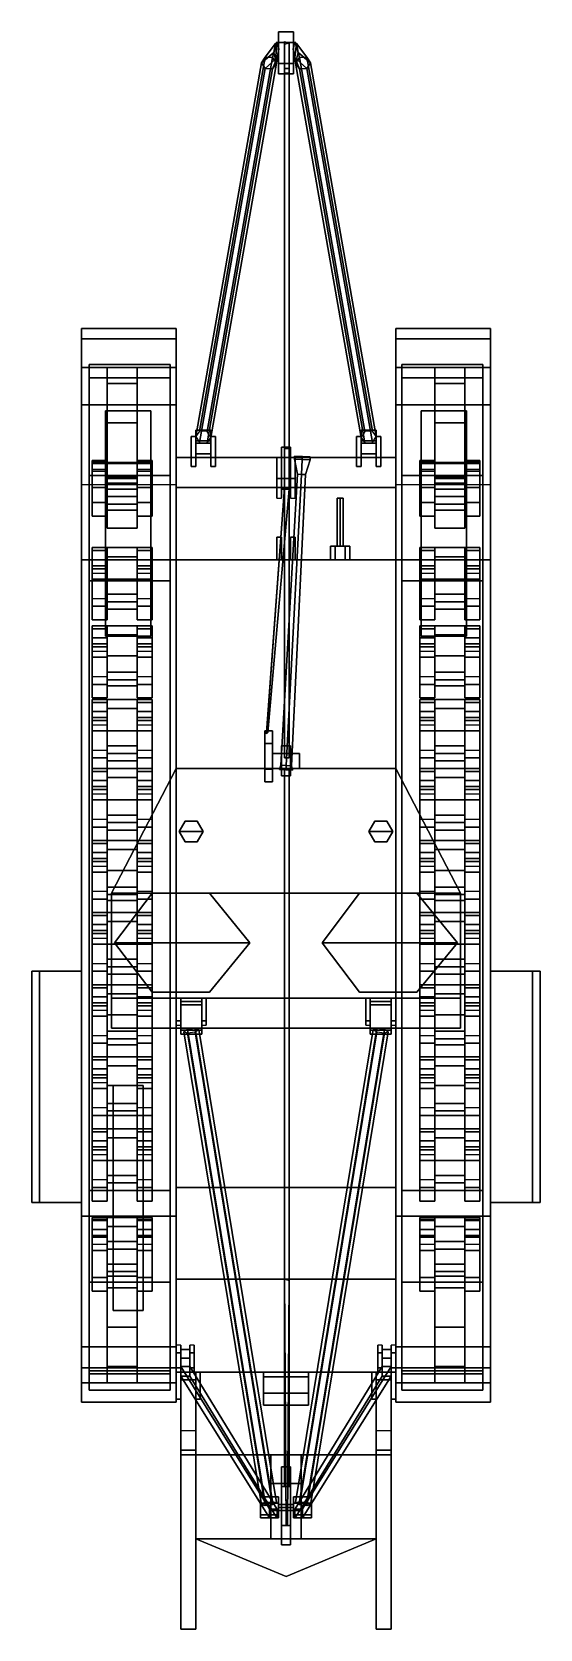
# Model space of a CAD drawing. Extents: x -1.7 to 1.7, y -5.1 to 5.5.
import ezdxf

# ---------------------------------------------------------------- set-up
doc = ezdxf.new("R2010")
doc.units = 0
doc.layers.get('0').update_dxf_attribs({"linetype": 'CONTINUOUS'})
for name, color, linetype in [('ARV_HULL_ADDONS', 3, 'CONTINUOUS'), ('BOGIE_HOLDER', 2, 'CONTINUOUS'), ('BOGIE_LEVER', 3, 'CONTINUOUS'), ('CABLE', 34, 'CONTINUOUS'), ('CRANE', 2, 'CONTINUOUS'), ('GUN', 1, 'CONTINUOUS'), ('SHIELD', 6, 'CONTINUOUS'), ('SIDES', 5, 'CONTINUOUS'), ('SLEEVE', 5, 'CONTINUOUS'), ('SPADE', 1, 'CONTINUOUS'), ('TRACKS', 1, 'CONTINUOUS'), ('WHEELS', 2, 'CONTINUOUS')]:
    doc.layers.add(name, color=color, linetype=linetype)

msp = doc.modelspace()

# ---------------------------------------------------------------- linework, layer by layer
for points in [[(-0.6, 2.84, 0.77), (-0.6, 2.64, 0.72), (-0.63, 2.64, 0.72), (-0.63, 2.84, 0.77)], [(-0.63, 2.84, 0.77), (-0.63, 2.64, 0.72), (-0.63, 2.64, 0.85), (-0.63, 2.84, 0.91)], [(-0.6, 2.84, 0.91), (-0.6, 2.84, 0.77), (-0.63, 2.84, 0.77), (-0.63, 2.84, 0.91)], [(-0.63, 2.84, 0.91), (-0.63, 2.64, 0.85), (-0.6, 2.64, 0.85), (-0.6, 2.84, 0.91)], [(-0.6, 2.64, 0.85), (-0.6, 2.64, 0.72), (-0.6, 2.84, 0.77), (-0.6, 2.84, 0.91)], [(-0.5, 2.84, 0.77), (-0.5, 2.64, 0.72), (-0.5, 2.64, 0.85), (-0.5, 2.84, 0.91)], [(-0.47, 2.84, 0.77), (-0.47, 2.64, 0.72), (-0.5, 2.64, 0.72), (-0.5, 2.84, 0.77)], [(-0.47, 2.84, 0.91), (-0.47, 2.84, 0.77), (-0.5, 2.84, 0.77), (-0.5, 2.84, 0.91)], [(-0.5, 2.84, 0.91), (-0.5, 2.64, 0.85), (-0.47, 2.64, 0.85), (-0.47, 2.84, 0.91)], [(-0.47, 2.64, 0.85), (-0.47, 2.64, 0.72), (-0.47, 2.84, 0.77), (-0.47, 2.84, 0.91)], [(0.03, 2.7, 1.351), (0.03, 2.77, 1.23), (-0.03, 2.77, 1.23), (-0.03, 2.7, 1.351)], [(0.03, 2.77, 1.23), (0.03, 2.7, 1.109), (-0.03, 2.7, 1.109), (-0.03, 2.77, 1.23)], [(-0.03, 2.56, 1.351), (-0.03, 2.7, 1.351), (-0.03, 2.77, 1.23), (-0.03, 2.49, 1.23)], [(-0.03, 2.49, 1.23), (-0.03, 2.77, 1.23), (-0.03, 2.7, 1.109), (-0.03, 2.56, 1.109)], [(0.03, 2.56, 1.109), (0.03, 2.7, 1.109), (0.03, 2.77, 1.23), (0.03, 2.7, 1.351)], [(0.5, 2.84, 0.91), (0.5, 2.84, 0.77), (0.47, 2.84, 0.77), (0.47, 2.84, 0.91)], [(0.47, 2.84, 0.77), (0.47, 2.64, 0.72), (0.47, 2.64, 0.85), (0.47, 2.84, 0.91)], [(0.5, 2.84, 0.77), (0.5, 2.64, 0.72), (0.47, 2.64, 0.72), (0.47, 2.84, 0.77)], [(0.47, 2.84, 0.91), (0.47, 2.64, 0.85), (0.5, 2.64, 0.85), (0.5, 2.84, 0.91)], [(0.5, 2.64, 0.85), (0.5, 2.64, 0.72), (0.5, 2.84, 0.77), (0.5, 2.84, 0.91)], [(0.6, 2.84, 0.77), (0.6, 2.64, 0.72), (0.6, 2.64, 0.85), (0.6, 2.84, 0.91)], [(0.63, 2.84, 0.91), (0.63, 2.84, 0.77), (0.6, 2.84, 0.77), (0.6, 2.84, 0.91)], [(0.6, 2.84, 0.91), (0.6, 2.64, 0.85), (0.63, 2.64, 0.85), (0.63, 2.84, 0.91)], [(0.63, 2.84, 0.77), (0.63, 2.64, 0.72), (0.6, 2.64, 0.72), (0.6, 2.84, 0.77)], [(0.63, 2.64, 0.85), (0.63, 2.64, 0.72), (0.63, 2.84, 0.77), (0.63, 2.84, 0.91)], [(-0.73, 2.5, 0.47), (-0.73, -2.77, 0.47), (-0.73, -3.39, 0.82), (-0.73, 2.7, 0.82)], [(0.73, 2.7, 0.82), (0.73, 2.5, 0.47), (-0.73, 2.5, 0.47), (-0.73, 2.7, 0.82)], [(0.73, 2.02, 1.15), (0.73, 2.7, 0.82), (-0.73, 2.7, 0.82), (-0.73, 2.02, 1.15)], [(-0.73, 2.7, 0.82), (-0.73, -3.39, 0.82), (-0.73, -3.39, 1.15), (-0.73, 2.02, 1.15)], [(-0.06, 2.7, 1.29), (-0.06, 2.7, 0.82), (-0.06, 2.43, 0.95), (-0.06, 2.56, 1.29)], [(-0.03, 2.56, 1.29), (-0.03, 2.7, 1.29), (-0.06, 2.7, 1.29), (-0.06, 2.56, 1.29)], [(-0.03, 2.7, 1.29), (-0.03, 2.7, 0.82), (-0.06, 2.7, 0.82), (-0.06, 2.7, 1.29)], [(-0.03, 2.43, 0.95), (-0.03, 2.7, 0.82), (-0.03, 2.7, 1.29), (-0.03, 2.56, 1.29)], [(0.03, 2.56, 1.351), (0.03, 2.7, 1.351), (-0.03, 2.7, 1.351), (-0.03, 2.56, 1.351)], [(0.03, 2.7, 1.109), (0.03, 2.56, 1.109), (-0.03, 2.56, 1.109), (-0.03, 2.7, 1.109)], [(0.06, 2.56, 1.29), (0.06, 2.7, 1.29), (0.03, 2.7, 1.29), (0.03, 2.56, 1.29)], [(0.03, 2.7, 1.29), (0.03, 2.7, 0.82), (0.03, 2.43, 0.95), (0.03, 2.56, 1.29)], [(0.06, 2.7, 1.29), (0.06, 2.7, 0.82), (0.03, 2.7, 0.82), (0.03, 2.7, 1.29)], [(0.03, 2.49, 1.23), (0.03, 2.56, 1.109), (0.03, 2.7, 1.351), (0.03, 2.56, 1.351)], [(0.06, 2.43, 0.95), (0.06, 2.7, 0.82), (0.06, 2.7, 1.29), (0.06, 2.56, 1.29)], [(0.73, -3.39, 0.82), (0.73, -2.77, 0.47), (0.73, 2.5, 0.47), (0.73, 2.7, 0.82)], [(0.73, -3.39, 1.15), (0.73, -3.39, 0.82), (0.73, 2.7, 0.82), (0.73, 2.02, 1.15)], [(-0.06, 2.56, 1.29), (-0.06, 2.43, 0.95), (-0.03, 2.43, 0.95), (-0.03, 2.56, 1.29)], [(0.03, 2.49, 1.23), (0.03, 2.56, 1.351), (-0.03, 2.56, 1.351), (-0.03, 2.49, 1.23)], [(0.03, 2.56, 1.109), (0.03, 2.49, 1.23), (-0.03, 2.49, 1.23), (-0.03, 2.56, 1.109)], [(0.03, 2.56, 1.29), (0.03, 2.43, 0.95), (0.06, 2.43, 0.95), (0.06, 2.56, 1.29)], [(0.73, 2.5, 0.47), (0.73, -2.77, 0.47), (-0.73, -2.77, 0.47), (-0.73, 2.5, 0.47)], [(-0.03, 2.17, 1.29), (-0.03, 2.02, 1.24), (-0.06, 2.02, 1.24), (-0.06, 2.17, 1.29)], [(-0.03, 2.17, 1.39), (-0.03, 2.17, 1.29), (-0.06, 2.17, 1.29), (-0.06, 2.17, 1.39)], [(-0.06, 2.17, 1.39), (-0.06, 2.02, 1.42), (-0.03, 2.02, 1.42), (-0.03, 2.17, 1.39)], [(-0.06, 2.17, 1.29), (-0.06, 2.02, 1.24), (-0.06, 2.02, 1.42), (-0.06, 2.17, 1.39)], [(-0.03, 2.02, 1.42), (-0.03, 2.02, 1.24), (-0.03, 2.17, 1.29), (-0.03, 2.17, 1.39)], [(0.06, 2.17, 1.29), (0.06, 2.02, 1.24), (0.03, 2.02, 1.24), (0.03, 2.17, 1.29)], [(0.06, 2.17, 1.39), (0.06, 2.17, 1.29), (0.03, 2.17, 1.29), (0.03, 2.17, 1.39)], [(0.03, 2.17, 1.29), (0.03, 2.02, 1.24), (0.03, 2.02, 1.42), (0.03, 2.17, 1.39)], [(0.03, 2.17, 1.39), (0.03, 2.02, 1.42), (0.06, 2.02, 1.42), (0.06, 2.17, 1.39)], [(0.06, 2.02, 1.42), (0.06, 2.02, 1.24), (0.06, 2.17, 1.29), (0.06, 2.17, 1.39)], [(0.73, 2.02, 1.51), (0.73, 2.02, 1.15), (-0.73, 2.02, 1.15), (-0.73, 2.02, 1.51)], [(-0.73, 2.02, 1.15), (-0.73, -2.16, 1.15), (-0.73, -2.16, 1.51), (-0.73, 2.02, 1.51)], [(-0.73, 2.02, 1.51), (-0.73, -2.16, 1.51), (0.73, -2.16, 1.51), (0.73, 2.02, 1.51)], [(0.73, -2.16, 1.51), (0.73, -2.16, 1.15), (0.73, 2.02, 1.15), (0.73, 2.02, 1.51)], [(-1.36, -0.72, 1.41), (-1.36, -0.72, 0.95), (-1.64, -0.72, 0.95), (-1.69, -0.72, 1.41)], [(-1.69, -0.72, 1.41), (-1.64, -0.72, 0.95), (-1.64, -2.26, 0.95), (-1.69, -2.26, 1.41)], [(-1.69, -0.72, 1.41), (-1.69, -2.26, 1.41), (-1.36, -2.26, 1.41), (-1.36, -0.72, 1.41)], [(-1.64, -2.26, 0.95), (-1.64, -0.72, 0.95), (-1.36, -0.72, 0.95), (-1.36, -2.26, 0.95)], [(1.69, -0.72, 1.41), (1.64, -0.72, 0.95), (1.36, -0.72, 0.95), (1.36, -0.72, 1.41)], [(1.64, -0.72, 0.95), (1.64, -2.26, 0.95), (1.36, -2.26, 0.95), (1.36, -0.72, 0.95)], [(1.36, -0.72, 1.41), (1.36, -2.26, 1.41), (1.69, -2.26, 1.41), (1.69, -0.72, 1.41)], [(1.69, -2.26, 1.41), (1.64, -2.26, 0.95), (1.64, -0.72, 0.95), (1.69, -0.72, 1.41)], [(-0.7, -1.05, 1.66), (-0.7, -0.9, 1.66), (-0.73, -0.9, 1.66), (-0.73, -1.05, 1.66)], [(-0.73, -0.9, 1.66), (-0.73, -0.9, 1.51), (-0.73, -1.08, 1.51), (-0.73, -1.05, 1.66)], [(-0.7, -1.08, 1.51), (-0.7, -0.9, 1.51), (-0.7, -0.9, 1.66), (-0.7, -1.05, 1.66)], [(-0.56, -0.9, 1.66), (-0.56, -0.9, 1.51), (-0.56, -1.08, 1.51), (-0.56, -1.05, 1.66)], [(-0.53, -1.05, 1.66), (-0.53, -0.9, 1.66), (-0.56, -0.9, 1.66), (-0.56, -1.05, 1.66)], [(-0.53, -1.08, 1.51), (-0.53, -0.9, 1.51), (-0.53, -0.9, 1.66), (-0.53, -1.05, 1.66)], [(0.53, -0.9, 1.66), (0.53, -0.9, 1.51), (0.53, -1.08, 1.51), (0.53, -1.05, 1.66)], [(0.56, -1.05, 1.66), (0.56, -0.9, 1.66), (0.53, -0.9, 1.66), (0.53, -1.05, 1.66)], [(0.56, -1.08, 1.51), (0.56, -0.9, 1.51), (0.56, -0.9, 1.66), (0.56, -1.05, 1.66)], [(0.73, -1.05, 1.66), (0.73, -0.9, 1.66), (0.7, -0.9, 1.66), (0.7, -1.05, 1.66)], [(0.7, -0.9, 1.66), (0.7, -0.9, 1.51), (0.7, -1.08, 1.51), (0.7, -1.05, 1.66)], [(0.73, -1.08, 1.51), (0.73, -0.9, 1.51), (0.73, -0.9, 1.66), (0.73, -1.05, 1.66)], [(-0.73, -1.05, 1.66), (-0.73, -1.08, 1.51), (-0.7, -1.08, 1.51), (-0.7, -1.05, 1.66)], [(-0.56, -1.05, 1.66), (-0.56, -1.08, 1.51), (-0.53, -1.08, 1.51), (-0.53, -1.05, 1.66)], [(0.53, -1.05, 1.66), (0.53, -1.08, 1.51), (0.56, -1.08, 1.51), (0.56, -1.05, 1.66)], [(0.7, -1.05, 1.66), (0.7, -1.08, 1.51), (0.73, -1.08, 1.51), (0.73, -1.05, 1.66)], [(-0.73, -2.16, 1.15), (-0.73, -3.39, 1.15), (-0.73, -3.39, 1.48), (-0.73, -2.16, 1.51)], [(-0.73, -2.16, 1.51), (-0.73, -3.39, 1.48), (0.73, -3.39, 1.48), (0.73, -2.16, 1.51)], [(0.73, -3.39, 1.48), (0.73, -3.39, 1.15), (0.73, -2.16, 1.15), (0.73, -2.16, 1.51)], [(-1.69, -2.26, 1.41), (-1.64, -2.26, 0.95), (-1.36, -2.26, 0.95), (-1.36, -2.26, 1.41)], [(1.36, -2.26, 1.41), (1.36, -2.26, 0.95), (1.64, -2.26, 0.95), (1.69, -2.26, 1.41)], [(-0.73, -3.39, 0.82), (-0.73, -2.77, 0.47), (0.73, -2.77, 0.47), (0.73, -3.39, 0.82)], [(-0.7, -3.26, 1.63), (-0.7, -3.21, 1.48), (-0.73, -3.21, 1.48), (-0.73, -3.26, 1.63)], [(-0.73, -3.26, 1.63), (-0.73, -3.21, 1.48), (-0.73, -3.39, 1.48), (-0.73, -3.36, 1.63)], [(-0.7, -3.36, 1.63), (-0.7, -3.26, 1.63), (-0.73, -3.26, 1.63), (-0.73, -3.36, 1.63)], [(-0.7, -3.39, 1.48), (-0.7, -3.21, 1.48), (-0.7, -3.26, 1.63), (-0.7, -3.36, 1.63)], [(-0.61, -3.26, 1.63), (-0.61, -3.21, 1.48), (-0.64, -3.21, 1.48), (-0.64, -3.26, 1.63)], [(-0.64, -3.26, 1.63), (-0.64, -3.21, 1.48), (-0.64, -3.39, 1.48), (-0.64, -3.36, 1.63)], [(-0.61, -3.36, 1.63), (-0.61, -3.26, 1.63), (-0.64, -3.26, 1.63), (-0.64, -3.36, 1.63)], [(-0.61, -3.39, 1.48), (-0.61, -3.21, 1.48), (-0.61, -3.26, 1.63), (-0.61, -3.36, 1.63)], [(0.64, -3.26, 1.63), (0.64, -3.21, 1.48), (0.61, -3.21, 1.48), (0.61, -3.26, 1.63)], [(0.61, -3.26, 1.63), (0.61, -3.21, 1.48), (0.61, -3.39, 1.48), (0.61, -3.36, 1.63)], [(0.64, -3.36, 1.63), (0.64, -3.26, 1.63), (0.61, -3.26, 1.63), (0.61, -3.36, 1.63)], [(0.64, -3.39, 1.48), (0.64, -3.21, 1.48), (0.64, -3.26, 1.63), (0.64, -3.36, 1.63)], [(0.73, -3.26, 1.63), (0.73, -3.21, 1.48), (0.7, -3.21, 1.48), (0.7, -3.26, 1.63)], [(0.7, -3.26, 1.63), (0.7, -3.21, 1.48), (0.7, -3.39, 1.48), (0.7, -3.36, 1.63)], [(0.73, -3.36, 1.63), (0.73, -3.26, 1.63), (0.7, -3.26, 1.63), (0.7, -3.36, 1.63)], [(0.73, -3.39, 1.48), (0.73, -3.21, 1.48), (0.73, -3.26, 1.63), (0.73, -3.36, 1.63)], [(-0.73, -3.36, 1.63), (-0.73, -3.39, 1.48), (-0.7, -3.39, 1.48), (-0.7, -3.36, 1.63)], [(-0.73, -3.39, 1.48), (-0.73, -3.39, 0.82), (0.73, -3.39, 0.82), (0.73, -3.39, 1.48)], [(-0.73, -3.39, 0.82), (-0.73, -3.57, 0.82), (-0.73, -3.57, 0.99), (-0.73, -3.39, 1.05)], [(-0.73, -3.39, 1.05), (-0.73, -3.57, 0.99), (-0.7, -3.57, 0.99), (-0.7, -3.39, 1.05)], [(-0.7, -3.39, 0.82), (-0.7, -3.57, 0.82), (-0.73, -3.57, 0.82), (-0.73, -3.39, 0.82)], [(-0.7, -3.57, 0.99), (-0.7, -3.57, 0.82), (-0.7, -3.39, 0.82), (-0.7, -3.39, 1.05)], [(-0.64, -3.36, 1.63), (-0.64, -3.39, 1.48), (-0.61, -3.39, 1.48), (-0.61, -3.36, 1.63)], [(-0.6, -3.39, 1.05), (-0.6, -3.57, 0.99), (-0.57, -3.57, 0.99), (-0.57, -3.39, 1.05)], [(-0.6, -3.39, 0.82), (-0.6, -3.57, 0.82), (-0.6, -3.57, 0.99), (-0.6, -3.39, 1.05)], [(-0.57, -3.39, 0.82), (-0.57, -3.57, 0.82), (-0.6, -3.57, 0.82), (-0.6, -3.39, 0.82)], [(-0.57, -3.57, 0.99), (-0.57, -3.57, 0.82), (-0.57, -3.39, 0.82), (-0.57, -3.39, 1.05)], [(-0.15, -3.39, 1.23), (-0.15, -3.53, 1.23), (-0.15, -3.42, 1.56), (-0.15, -3.39, 1.48)], [(-0.15, -3.39, 1.48), (-0.15, -3.42, 1.56), (0.15, -3.42, 1.56), (0.15, -3.39, 1.48)], [(0.15, -3.39, 1.23), (0.15, -3.53, 1.23), (-0.15, -3.53, 1.23), (-0.15, -3.39, 1.23)], [(0.15, -3.42, 1.56), (0.15, -3.53, 1.23), (0.15, -3.39, 1.23), (0.15, -3.39, 1.48)], [(0.57, -3.39, 1.05), (0.57, -3.57, 0.99), (0.6, -3.57, 0.99), (0.6, -3.39, 1.05)], [(0.57, -3.39, 0.82), (0.57, -3.57, 0.82), (0.57, -3.57, 0.99), (0.57, -3.39, 1.05)], [(0.6, -3.39, 0.82), (0.6, -3.57, 0.82), (0.57, -3.57, 0.82), (0.57, -3.39, 0.82)], [(0.6, -3.57, 0.99), (0.6, -3.57, 0.82), (0.6, -3.39, 0.82), (0.6, -3.39, 1.05)], [(0.61, -3.36, 1.63), (0.61, -3.39, 1.48), (0.64, -3.39, 1.48), (0.64, -3.36, 1.63)], [(0.7, -3.36, 1.63), (0.7, -3.39, 1.48), (0.73, -3.39, 1.48), (0.73, -3.36, 1.63)], [(0.73, -3.39, 0.82), (0.73, -3.57, 0.82), (0.7, -3.57, 0.82), (0.7, -3.39, 0.82)], [(0.7, -3.39, 0.82), (0.7, -3.57, 0.82), (0.7, -3.57, 0.99), (0.7, -3.39, 1.05)], [(0.7, -3.39, 1.05), (0.7, -3.57, 0.99), (0.73, -3.57, 0.99), (0.73, -3.39, 1.05)], [(0.73, -3.57, 0.99), (0.73, -3.57, 0.82), (0.73, -3.39, 0.82), (0.73, -3.39, 1.05)], [(-0.15, -3.53, 1.23), (-0.15, -3.61, 1.31), (-0.15, -3.61, 1.56), (-0.15, -3.42, 1.56)], [(-0.15, -3.42, 1.56), (-0.15, -3.61, 1.56), (0.15, -3.61, 1.56), (0.15, -3.42, 1.56)], [(0.15, -3.61, 1.56), (0.15, -3.61, 1.31), (0.15, -3.53, 1.23), (0.15, -3.42, 1.56)], [(-0.73, -3.57, 0.99), (-0.73, -3.57, 0.82), (-0.7, -3.57, 0.82), (-0.7, -3.57, 0.99)], [(-0.6, -3.57, 0.99), (-0.6, -3.57, 0.82), (-0.57, -3.57, 0.82), (-0.57, -3.57, 0.99)], [(0.15, -3.53, 1.23), (0.15, -3.61, 1.31), (-0.15, -3.61, 1.31), (-0.15, -3.53, 1.23)], [(-0.15, -3.61, 1.56), (-0.15, -3.61, 1.31), (0.15, -3.61, 1.31), (0.15, -3.61, 1.56)], [(0.57, -3.57, 0.99), (0.57, -3.57, 0.82), (0.6, -3.57, 0.82), (0.6, -3.57, 0.99)], [(0.7, -3.57, 0.99), (0.7, -3.57, 0.82), (0.73, -3.57, 0.82), (0.73, -3.57, 0.99)]]:
    msp.add_3dface(points)
at = {"layer": 'ARV_HULL_ADDONS'}
for points in [[(-1.2, 3.01, 1.61), (-1.2, 1.51, 1.61), (-1.2, 1.51, 1.76), (-1.2, 3.01, 1.76)], [(-1.2, 3.01, 1.76), (-1.2, 1.51, 1.76), (-0.9, 1.51, 1.76), (-0.9, 3.01, 1.76)], [(-0.9, 3.01, 1.76), (-0.9, 3.01, 1.61), (-1.2, 3.01, 1.61), (-1.2, 3.01, 1.76)], [(-0.9, 1.51, 1.76), (-0.9, 1.51, 1.61), (-0.9, 3.01, 1.61), (-0.9, 3.01, 1.76)], [(0.9, 3.01, 1.76), (0.9, 1.51, 1.76), (1.2, 1.51, 1.76), (1.2, 3.01, 1.76)], [(1.2, 3.01, 1.76), (1.2, 3.01, 1.61), (0.9, 3.01, 1.61), (0.9, 3.01, 1.76)], [(0.9, 3.01, 1.61), (0.9, 1.51, 1.61), (0.9, 1.51, 1.76), (0.9, 3.01, 1.76)], [(1.2, 1.51, 1.76), (1.2, 1.51, 1.61), (1.2, 3.01, 1.61), (1.2, 3.01, 1.76)], [(0.109, 2.707, 1.91), (0.057, 2.71, 1.88), (0.056, 2.69, 1.88), (0.108, 2.687, 1.91)], [(0.057, 2.71, 1.88), (0.057, 2.71, 1.82), (0.056, 2.69, 1.82), (0.056, 2.69, 1.88)], [(0.057, 2.71, 1.82), (0.109, 2.707, 1.79), (0.108, 2.687, 1.79), (0.056, 2.69, 1.82)], [(0.057, 2.71, 1.82), (0.057, 2.71, 1.88), (0.056, 2.69, 1.88), (0.056, 2.69, 1.82)], [(0.109, 2.707, 1.79), (0.057, 2.71, 1.82), (0.056, 2.69, 1.82), (0.108, 2.687, 1.79)], [(0.057, 2.71, 1.88), (0.109, 2.707, 1.91), (0.108, 2.687, 1.91), (0.056, 2.69, 1.88)], [(0.103, 2.587, 1.82), (0.077, 2.589, 1.835), (0.056, 2.69, 1.82), (0.108, 2.687, 1.79)], [(0.077, 2.589, 1.865), (0.103, 2.587, 1.88), (0.108, 2.687, 1.91), (0.056, 2.69, 1.88)], [(0.103, 2.587, 1.88), (0.077, 2.589, 1.865), (0.056, 2.69, 1.88), (0.108, 2.687, 1.91)], [(0.077, 2.589, 1.835), (0.103, 2.587, 1.82), (0.108, 2.687, 1.79), (0.056, 2.69, 1.82)], [(0.129, 2.586, 1.835), (0.103, 2.587, 1.82), (0.108, 2.687, 1.79), (0.16, 2.684, 1.82)], [(0.103, 2.587, 1.88), (0.129, 2.586, 1.865), (0.16, 2.684, 1.88), (0.108, 2.687, 1.91)], [(0.129, 2.586, 1.865), (0.103, 2.587, 1.88), (0.108, 2.687, 1.91), (0.16, 2.684, 1.88)], [(0.103, 2.587, 1.82), (0.129, 2.586, 1.835), (0.16, 2.684, 1.82), (0.108, 2.687, 1.79)], [(0.161, 2.704, 1.88), (0.109, 2.707, 1.91), (0.108, 2.687, 1.91), (0.16, 2.684, 1.88)], [(0.109, 2.707, 1.79), (0.161, 2.704, 1.82), (0.16, 2.684, 1.82), (0.108, 2.687, 1.79)], [(0.161, 2.704, 1.82), (0.109, 2.707, 1.79), (0.108, 2.687, 1.79), (0.16, 2.684, 1.82)], [(0.109, 2.707, 1.91), (0.161, 2.704, 1.88), (0.16, 2.684, 1.88), (0.108, 2.687, 1.91)], [(0.161, 2.704, 1.82), (0.161, 2.704, 1.88), (0.16, 2.684, 1.88), (0.16, 2.684, 1.82)], [(0.161, 2.704, 1.88), (0.161, 2.704, 1.82), (0.16, 2.684, 1.82), (0.16, 2.684, 1.88)], [(0.001, 0.65, 1.81), (-0.034, 0.652, 1.83), (0.077, 2.589, 1.835), (0.103, 2.587, 1.82)], [(-0.034, 0.652, 1.83), (-0.034, 0.652, 1.87), (0.077, 2.589, 1.865), (0.077, 2.589, 1.835)], [(-0.034, 0.652, 1.87), (0.001, 0.65, 1.89), (0.103, 2.587, 1.88), (0.077, 2.589, 1.865)], [(0.036, 0.648, 1.83), (0.001, 0.65, 1.81), (0.103, 2.587, 1.82), (0.129, 2.586, 1.835)], [(0.001, 0.65, 1.89), (0.036, 0.648, 1.87), (0.129, 2.586, 1.865), (0.103, 2.587, 1.88)], [(0.036, 0.648, 1.87), (0.036, 0.648, 1.83), (0.129, 2.586, 1.835), (0.129, 2.586, 1.865)], [(0.077, 2.589, 1.865), (0.103, 2.587, 1.88), (0.129, 2.586, 1.865), (0.077, 2.589, 1.835)], [(0.077, 2.589, 1.835), (0.129, 2.586, 1.865), (0.129, 2.586, 1.835), (0.103, 2.587, 1.82)], [(-1.2, 1.51, 1.76), (-1.2, 1.51, 1.61), (-0.9, 1.51, 1.61), (-0.9, 1.51, 1.76)], [(0.9, 1.51, 1.76), (0.9, 1.51, 1.61), (1.2, 1.51, 1.61), (1.2, 1.51, 1.76)], [(-0.09, 0.795, 2.447), (-0.09, 0.88, 2.3), (-0.14, 0.88, 2.3), (-0.14, 0.795, 2.447)], [(-0.09, 0.88, 2.3), (-0.09, 0.795, 2.153), (-0.14, 0.795, 2.153), (-0.14, 0.88, 2.3)], [(-0.14, 0.625, 2.447), (-0.14, 0.795, 2.447), (-0.14, 0.88, 2.3), (-0.14, 0.54, 2.3)], [(-0.14, 0.54, 2.3), (-0.14, 0.88, 2.3), (-0.14, 0.795, 2.153), (-0.14, 0.625, 2.153)], [(-0.09, 0.54, 2.3), (-0.09, 0.88, 2.3), (-0.09, 0.795, 2.447), (-0.09, 0.625, 2.447)], [(-0.09, 0.625, 2.153), (-0.09, 0.795, 2.153), (-0.09, 0.88, 2.3), (-0.09, 0.54, 2.3)], [(-0.09, 0.625, 2.447), (-0.09, 0.795, 2.447), (-0.14, 0.795, 2.447), (-0.14, 0.625, 2.447)], [(-0.09, 0.795, 2.153), (-0.09, 0.625, 2.153), (-0.14, 0.625, 2.153), (-0.14, 0.795, 2.153)], [(0.03, 0.73, 2.487), (0.03, 0.78, 2.4), (-0.03, 0.78, 2.4), (-0.03, 0.73, 2.487)], [(0.03, 0.78, 2.4), (0.03, 0.73, 2.313), (-0.03, 0.73, 2.313), (-0.03, 0.78, 2.4)], [(-0.03, 0.63, 2.487), (-0.03, 0.73, 2.487), (-0.03, 0.78, 2.4), (-0.03, 0.58, 2.4)], [(-0.03, 0.58, 2.4), (-0.03, 0.78, 2.4), (-0.03, 0.73, 2.313), (-0.03, 0.63, 2.313)], [(0.03, 0.58, 2.4), (0.03, 0.78, 2.4), (0.03, 0.73, 2.487), (0.03, 0.63, 2.487)], [(0.03, 0.63, 2.313), (0.03, 0.73, 2.313), (0.03, 0.78, 2.4), (0.03, 0.58, 2.4)], [(-0.03, 0.73, 2.44), (-0.03, 0.73, 2.15), (-0.09, 0.73, 2.22), (-0.09, 0.73, 2.44)], [(-0.09, 0.73, 2.22), (-0.09, 0.63, 2.22), (-0.09, 0.63, 2.44), (-0.09, 0.73, 2.44)], [(-0.03, 0.73, 2.15), (-0.03, 0.63, 2.15), (-0.09, 0.63, 2.22), (-0.09, 0.73, 2.22)], [(-0.09, 0.73, 2.44), (-0.09, 0.63, 2.44), (-0.03, 0.63, 2.44), (-0.03, 0.73, 2.44)], [(-0.001, 0.62, 1.8), (-0.044, 0.622, 1.825), (-0.034, 0.652, 1.83), (0.001, 0.65, 1.81)], [(-0.044, 0.622, 1.825), (-0.044, 0.622, 1.875), (-0.034, 0.652, 1.87), (-0.034, 0.652, 1.83)], [(-0.044, 0.622, 1.875), (-0.001, 0.62, 1.9), (0.001, 0.65, 1.89), (-0.034, 0.652, 1.87)], [(-0.03, 0.73, 2.11), (-0.03, 0.63, 1.96), (-0.03, 0.63, 2.15), (-0.03, 0.73, 2.15)], [(-0.03, 0.73, 2.26), (-0.03, 0.63, 2.26), (0.03, 0.63, 2.26), (0.03, 0.73, 2.26)], [(0.03, 0.73, 2.26), (0.03, 0.73, 2.11), (-0.03, 0.73, 2.11), (-0.03, 0.73, 2.26)], [(0.03, 0.73, 2.11), (0.03, 0.63, 1.96), (-0.03, 0.63, 1.96), (-0.03, 0.73, 2.11)], [(-0.03, 0.63, 2.44), (-0.03, 0.63, 2.26), (-0.03, 0.73, 2.26), (-0.03, 0.73, 2.44)], [(0.03, 0.63, 2.487), (0.03, 0.73, 2.487), (-0.03, 0.73, 2.487), (-0.03, 0.63, 2.487)], [(0.03, 0.73, 2.313), (0.03, 0.63, 2.313), (-0.03, 0.63, 2.313), (-0.03, 0.73, 2.313)], [(0.043, 0.618, 1.825), (-0.001, 0.62, 1.8), (0.001, 0.65, 1.81), (0.036, 0.648, 1.83)], [(-0.001, 0.62, 1.9), (0.043, 0.618, 1.875), (0.036, 0.648, 1.87), (0.001, 0.65, 1.89)], [(0.03, 0.63, 2.15), (0.03, 0.63, 1.96), (0.03, 0.73, 2.11), (0.03, 0.73, 2.15)], [(0.09, 0.73, 2.44), (0.09, 0.73, 2.22), (0.03, 0.73, 2.15), (0.03, 0.73, 2.44)], [(0.03, 0.73, 2.26), (0.03, 0.63, 2.26), (0.03, 0.63, 2.44), (0.03, 0.73, 2.44)], [(0.09, 0.73, 2.22), (0.09, 0.63, 2.22), (0.03, 0.63, 2.15), (0.03, 0.73, 2.15)], [(0.03, 0.73, 2.44), (0.03, 0.63, 2.44), (0.09, 0.63, 2.44), (0.09, 0.73, 2.44)], [(0.043, 0.618, 1.875), (0.043, 0.618, 1.825), (0.036, 0.648, 1.83), (0.036, 0.648, 1.87)], [(0.09, 0.63, 2.44), (0.09, 0.63, 2.22), (0.09, 0.73, 2.22), (0.09, 0.73, 2.44)], [(-0.73, 0.63, 1.51), (-1.16, -0.2, 1.51), (-1.16, -0.2, 2.2), (-0.73, 0.63, 2.11)], [(-0.73, 0.63, 2.11), (-1.16, -0.2, 2.2), (1.16, -0.2, 2.2), (0.73, 0.63, 2.11)], [(0.73, 0.63, 2.11), (0.73, 0.63, 1.51), (-0.73, 0.63, 1.51), (-0.73, 0.63, 2.11)], [(-0.09, 0.54, 2.3), (-0.09, 0.625, 2.447), (-0.14, 0.625, 2.447), (-0.14, 0.54, 2.3)], [(-0.09, 0.625, 2.153), (-0.09, 0.54, 2.3), (-0.14, 0.54, 2.3), (-0.14, 0.625, 2.153)], [(-0.09, 0.63, 2.44), (-0.09, 0.63, 2.22), (-0.03, 0.63, 2.15), (-0.03, 0.63, 2.44)], [(-0.03, 0.63, 2.26), (-0.03, 0.63, 2.11), (0.03, 0.63, 2.11), (0.03, 0.63, 2.26)], [(0.03, 0.58, 2.4), (0.03, 0.63, 2.487), (-0.03, 0.63, 2.487), (-0.03, 0.58, 2.4)], [(0.03, 0.63, 2.313), (0.03, 0.58, 2.4), (-0.03, 0.58, 2.4), (-0.03, 0.63, 2.313)], [(0.03, 0.63, 2.44), (0.03, 0.63, 2.15), (0.09, 0.63, 2.22), (0.09, 0.63, 2.44)], [(1.16, -0.2, 2.2), (1.16, -0.2, 1.51), (0.73, 0.63, 1.51), (0.73, 0.63, 2.11)], [(-0.59, 0.279, 2.24), (-0.67, 0.279, 2.24), (-0.71, 0.21, 2.24), (-0.55, 0.21, 2.24)], [(-0.67, 0.279, 2.14), (-0.71, 0.21, 2.15), (-0.71, 0.21, 2.24), (-0.67, 0.279, 2.24)], [(-0.59, 0.279, 2.14), (-0.67, 0.279, 2.14), (-0.67, 0.279, 2.24), (-0.59, 0.279, 2.24)], [(-0.55, 0.21, 2.15), (-0.59, 0.279, 2.14), (-0.59, 0.279, 2.24), (-0.55, 0.21, 2.24)], [(0.59, 0.279, 2.14), (0.55, 0.21, 2.15), (0.55, 0.21, 2.24), (0.59, 0.279, 2.24)], [(0.67, 0.279, 2.24), (0.59, 0.279, 2.24), (0.55, 0.21, 2.24), (0.71, 0.21, 2.24)], [(0.67, 0.279, 2.14), (0.59, 0.279, 2.14), (0.59, 0.279, 2.24), (0.67, 0.279, 2.24)], [(0.71, 0.21, 2.15), (0.67, 0.279, 2.14), (0.67, 0.279, 2.24), (0.71, 0.21, 2.24)], [(-0.55, 0.21, 2.24), (-0.71, 0.21, 2.24), (-0.67, 0.141, 2.24), (-0.59, 0.141, 2.24)], [(-0.71, 0.21, 2.15), (-0.67, 0.141, 2.16), (-0.67, 0.141, 2.24), (-0.71, 0.21, 2.24)], [(-0.67, 0.141, 2.16), (-0.59, 0.141, 2.16), (-0.59, 0.141, 2.24), (-0.67, 0.141, 2.24)], [(-0.59, 0.141, 2.16), (-0.55, 0.21, 2.15), (-0.55, 0.21, 2.24), (-0.59, 0.141, 2.24)], [(0.55, 0.21, 2.15), (0.59, 0.141, 2.16), (0.59, 0.141, 2.24), (0.55, 0.21, 2.24)], [(0.71, 0.21, 2.24), (0.55, 0.21, 2.24), (0.59, 0.141, 2.24), (0.67, 0.141, 2.24)], [(0.59, 0.141, 2.16), (0.67, 0.141, 2.16), (0.67, 0.141, 2.24), (0.59, 0.141, 2.24)], [(0.67, 0.141, 2.16), (0.71, 0.21, 2.15), (0.71, 0.21, 2.24), (0.67, 0.141, 2.24)], [(-1.16, -0.2, 1.51), (-1.16, -0.9, 1.51), (-1.16, -0.9, 2.2), (-1.16, -0.2, 2.2)], [(-1.16, -0.2, 2.2), (-1.16, -0.9, 2.2), (1.16, -0.9, 2.2), (1.16, -0.2, 2.2)], [(-0.89, -0.2, 2.2), (-1.14, -0.53, 2.2), (-1.14, -0.53, 2.5), (-0.89, -0.2, 2.5)], [(-0.89, -0.2, 2.5), (-1.14, -0.53, 2.5), (-0.24, -0.53, 2.5), (-0.51, -0.2, 2.5)], [(-0.51, -0.2, 2.5), (-0.51, -0.2, 2.2), (-0.89, -0.2, 2.2), (-0.89, -0.2, 2.5)], [(-0.24, -0.53, 2.5), (-0.24, -0.53, 2.2), (-0.51, -0.2, 2.2), (-0.51, -0.2, 2.5)], [(0.49, -0.2, 2.2), (0.24, -0.53, 2.2), (0.24, -0.53, 2.5), (0.49, -0.2, 2.5)], [(0.49, -0.2, 2.5), (0.24, -0.53, 2.5), (1.14, -0.53, 2.5), (0.87, -0.2, 2.5)], [(0.87, -0.2, 2.5), (0.87, -0.2, 2.2), (0.49, -0.2, 2.2), (0.49, -0.2, 2.5)], [(1.14, -0.53, 2.5), (1.14, -0.53, 2.2), (0.87, -0.2, 2.2), (0.87, -0.2, 2.5)], [(1.16, -0.9, 2.2), (1.16, -0.9, 1.51), (1.16, -0.2, 1.51), (1.16, -0.2, 2.2)], [(-1.14, -0.53, 2.2), (-0.89, -0.86, 2.2), (-0.89, -0.86, 2.5), (-1.14, -0.53, 2.5)], [(-1.14, -0.53, 2.5), (-0.89, -0.86, 2.5), (-0.51, -0.86, 2.5), (-0.24, -0.53, 2.5)], [(-0.51, -0.86, 2.5), (-0.51, -0.86, 2.2), (-0.24, -0.53, 2.2), (-0.24, -0.53, 2.5)], [(0.24, -0.53, 2.2), (0.49, -0.86, 2.2), (0.49, -0.86, 2.5), (0.24, -0.53, 2.5)], [(0.24, -0.53, 2.5), (0.49, -0.86, 2.5), (0.87, -0.86, 2.5), (1.14, -0.53, 2.5)], [(0.87, -0.86, 2.5), (0.87, -0.86, 2.2), (1.14, -0.53, 2.2), (1.14, -0.53, 2.5)], [(-1.16, -0.9, 2.2), (-1.16, -0.9, 1.51), (1.16, -0.9, 1.51), (1.16, -0.9, 2.2)], [(-1.16, -0.9, 1.66), (-1.16, -1.1, 1.66), (-1.16, -1.1, 2.15), (-1.16, -0.9, 2.15)], [(-1.16, -0.9, 2.15), (-1.16, -1.1, 2.15), (1.16, -1.1, 2.15), (1.16, -0.9, 2.15)], [(1.16, -0.9, 1.66), (1.16, -1.1, 1.66), (-1.16, -1.1, 1.66), (-1.16, -0.9, 1.66)], [(-0.89, -0.86, 2.5), (-0.89, -0.86, 2.2), (-0.51, -0.86, 2.2), (-0.51, -0.86, 2.5)], [(0.49, -0.86, 2.5), (0.49, -0.86, 2.2), (0.87, -0.86, 2.2), (0.87, -0.86, 2.5)], [(1.16, -1.1, 2.15), (1.16, -1.1, 1.66), (1.16, -0.9, 1.66), (1.16, -0.9, 2.15)], [(-1.16, -1.1, 2.15), (-1.16, -1.1, 1.66), (1.16, -1.1, 1.66), (1.16, -1.1, 2.15)], [(-0.95, -1.48, 1.76), (-0.95, -1.48, 1.61), (-1.15, -1.48, 1.61), (-1.15, -1.48, 1.76)], [(-1.15, -1.48, 1.61), (-1.15, -2.98, 1.61), (-1.15, -2.98, 1.76), (-1.15, -1.48, 1.76)], [(-1.15, -1.48, 1.76), (-1.15, -2.98, 1.76), (-0.95, -2.98, 1.76), (-0.95, -1.48, 1.76)], [(-0.95, -2.98, 1.76), (-0.95, -2.98, 1.61), (-0.95, -1.48, 1.61), (-0.95, -1.48, 1.76)], [(-1.15, -2.98, 1.76), (-1.15, -2.98, 1.61), (-0.95, -2.98, 1.61), (-0.95, -2.98, 1.76)]]:
    msp.add_3dface(points, dxfattribs=at)
at = {"layer": 'BOGIE_HOLDER'}
for points in [[(-1.19, 2.61, 0.67), (-1.19, 2.68, 0.58), (-1.29, 2.68, 0.58), (-1.29, 2.61, 0.67)], [(-1.29, 2.68, 0.58), (-1.29, 2.5, 0.58), (-1.29, 2.31, 0.67), (-1.29, 2.61, 0.67)], [(-1.29, 2.66, 0.52), (-1.29, 2.62, 0.52), (-1.29, 2.5, 0.58), (-1.29, 2.68, 0.58)], [(-1.19, 2.68, 0.58), (-1.19, 2.66, 0.52), (-1.29, 2.66, 0.52), (-1.29, 2.68, 0.58)], [(-1.19, 2.66, 0.52), (-1.19, 2.62, 0.52), (-1.29, 2.62, 0.52), (-1.29, 2.66, 0.52)], [(-1.19, 2.31, 0.67), (-1.19, 2.5, 0.58), (-1.19, 2.68, 0.58), (-1.19, 2.61, 0.67)], [(-1.19, 2.5, 0.58), (-1.19, 2.62, 0.52), (-1.19, 2.66, 0.52), (-1.19, 2.68, 0.58)], [(-0.99, 2.68, 0.58), (-0.99, 2.5, 0.58), (-0.99, 2.31, 0.67), (-0.99, 2.61, 0.67)], [(-0.89, 2.61, 0.67), (-0.89, 2.68, 0.58), (-0.99, 2.68, 0.58), (-0.99, 2.61, 0.67)], [(-0.99, 2.66, 0.52), (-0.99, 2.62, 0.52), (-0.99, 2.5, 0.58), (-0.99, 2.68, 0.58)], [(-0.89, 2.68, 0.58), (-0.89, 2.66, 0.52), (-0.99, 2.66, 0.52), (-0.99, 2.68, 0.58)], [(-0.89, 2.66, 0.52), (-0.89, 2.62, 0.52), (-0.99, 2.62, 0.52), (-0.99, 2.66, 0.52)], [(-0.89, 2.31, 0.67), (-0.89, 2.5, 0.58), (-0.89, 2.68, 0.58), (-0.89, 2.61, 0.67)], [(-0.89, 2.5, 0.58), (-0.89, 2.62, 0.52), (-0.89, 2.66, 0.52), (-0.89, 2.68, 0.58)], [(0.89, 2.68, 0.58), (0.89, 2.5, 0.58), (0.89, 2.31, 0.67), (0.89, 2.61, 0.67)], [(0.99, 2.61, 0.67), (0.99, 2.68, 0.58), (0.89, 2.68, 0.58), (0.89, 2.61, 0.67)], [(0.89, 2.66, 0.52), (0.89, 2.62, 0.52), (0.89, 2.5, 0.58), (0.89, 2.68, 0.58)], [(0.99, 2.68, 0.58), (0.99, 2.66, 0.52), (0.89, 2.66, 0.52), (0.89, 2.68, 0.58)], [(0.99, 2.66, 0.52), (0.99, 2.62, 0.52), (0.89, 2.62, 0.52), (0.89, 2.66, 0.52)], [(0.99, 2.31, 0.67), (0.99, 2.5, 0.58), (0.99, 2.68, 0.58), (0.99, 2.61, 0.67)], [(0.99, 2.5, 0.58), (0.99, 2.62, 0.52), (0.99, 2.66, 0.52), (0.99, 2.68, 0.58)], [(1.29, 2.61, 0.67), (1.29, 2.68, 0.58), (1.19, 2.68, 0.58), (1.19, 2.61, 0.67)], [(1.19, 2.68, 0.58), (1.19, 2.5, 0.58), (1.19, 2.31, 0.67), (1.19, 2.61, 0.67)], [(1.19, 2.66, 0.52), (1.19, 2.62, 0.52), (1.19, 2.5, 0.58), (1.19, 2.68, 0.58)], [(1.29, 2.68, 0.58), (1.29, 2.66, 0.52), (1.19, 2.66, 0.52), (1.19, 2.68, 0.58)], [(1.29, 2.66, 0.52), (1.29, 2.62, 0.52), (1.19, 2.62, 0.52), (1.19, 2.66, 0.52)], [(1.29, 2.31, 0.67), (1.29, 2.5, 0.58), (1.29, 2.68, 0.58), (1.29, 2.61, 0.67)], [(1.29, 2.5, 0.58), (1.29, 2.62, 0.52), (1.29, 2.66, 0.52), (1.29, 2.68, 0.58)], [(-1.29, 2.5, 0.58), (-1.29, 2.62, 0.52), (-1.19, 2.62, 0.52), (-1.19, 2.5, 0.58)], [(-0.99, 2.5, 0.58), (-0.99, 2.62, 0.52), (-0.89, 2.62, 0.52), (-0.89, 2.5, 0.58)], [(0.89, 2.5, 0.58), (0.89, 2.62, 0.52), (0.99, 2.62, 0.52), (0.99, 2.5, 0.58)], [(1.19, 2.5, 0.58), (1.19, 2.62, 0.52), (1.29, 2.62, 0.52), (1.29, 2.5, 0.58)], [(-1.29, 2.31, 0.67), (-1.29, 2.5, 0.58), (-1.19, 2.5, 0.58), (-1.19, 2.31, 0.67)], [(-1.19, 2.53, 0.48), (-1.19, 2.35, 0.39), (-1.19, 2.23, 0.53), (-1.19, 2.39, 0.64)], [(-0.99, 2.53, 0.48), (-0.99, 2.35, 0.39), (-1.19, 2.35, 0.39), (-1.19, 2.53, 0.48)], [(-0.99, 2.39, 0.64), (-0.99, 2.53, 0.48), (-1.19, 2.53, 0.48), (-1.19, 2.39, 0.64)], [(-0.99, 2.23, 0.53), (-0.99, 2.35, 0.39), (-0.99, 2.53, 0.48), (-0.99, 2.39, 0.64)], [(-0.99, 2.31, 0.67), (-0.99, 2.5, 0.58), (-0.89, 2.5, 0.58), (-0.89, 2.31, 0.67)], [(0.89, 2.31, 0.67), (0.89, 2.5, 0.58), (0.99, 2.5, 0.58), (0.99, 2.31, 0.67)], [(0.99, 2.53, 0.48), (0.99, 2.35, 0.39), (0.99, 2.23, 0.53), (0.99, 2.39, 0.64)], [(1.19, 2.53, 0.48), (1.19, 2.35, 0.39), (0.99, 2.35, 0.39), (0.99, 2.53, 0.48)], [(1.19, 2.39, 0.64), (1.19, 2.53, 0.48), (0.99, 2.53, 0.48), (0.99, 2.39, 0.64)], [(1.19, 2.23, 0.53), (1.19, 2.35, 0.39), (1.19, 2.53, 0.48), (1.19, 2.39, 0.64)], [(1.19, 2.31, 0.67), (1.19, 2.5, 0.58), (1.29, 2.5, 0.58), (1.29, 2.31, 0.67)], [(-1.19, 2.39, 0.64), (-1.19, 2.23, 0.53), (-0.99, 2.23, 0.53), (-0.99, 2.39, 0.64)], [(-1.19, 2.23, 0.53), (-1.19, 2.35, 0.39), (-0.99, 2.35, 0.39), (-0.99, 2.23, 0.53)], [(0.99, 2.39, 0.64), (0.99, 2.23, 0.53), (1.19, 2.23, 0.53), (1.19, 2.39, 0.64)], [(0.99, 2.23, 0.53), (0.99, 2.35, 0.39), (1.19, 2.35, 0.39), (1.19, 2.23, 0.53)], [(-1.29, 2.1, 0.3), (-1.29, 2.02, 0.23), (-1.29, 1.96, 0.31), (-1.29, 2.08, 0.42)], [(-1.19, 2.1, 0.3), (-1.19, 2.02, 0.23), (-1.29, 2.02, 0.23), (-1.29, 2.1, 0.3)], [(-1.19, 2.08, 0.42), (-1.19, 2.1, 0.3), (-1.29, 2.1, 0.3), (-1.29, 2.08, 0.42)], [(-1.29, 2.08, 0.42), (-1.29, 1.96, 0.31), (-1.29, 1.76, 0.67), (-1.29, 1.93, 0.67)], [(-1.19, 1.93, 0.67), (-1.19, 2.08, 0.42), (-1.29, 2.08, 0.42), (-1.29, 1.93, 0.67)], [(-1.19, 1.96, 0.31), (-1.19, 2.02, 0.23), (-1.19, 2.1, 0.3), (-1.19, 2.08, 0.42)], [(-1.19, 1.76, 0.67), (-1.19, 1.96, 0.31), (-1.19, 2.08, 0.42), (-1.19, 1.93, 0.67)], [(-0.89, 2.1, 0.3), (-0.89, 2.02, 0.23), (-0.99, 2.02, 0.23), (-0.99, 2.1, 0.3)], [(-0.99, 2.1, 0.3), (-0.99, 2.02, 0.23), (-0.99, 1.96, 0.31), (-0.99, 2.08, 0.42)], [(-0.89, 2.08, 0.42), (-0.89, 2.1, 0.3), (-0.99, 2.1, 0.3), (-0.99, 2.08, 0.42)], [(-0.89, 1.93, 0.67), (-0.89, 2.08, 0.42), (-0.99, 2.08, 0.42), (-0.99, 1.93, 0.67)], [(-0.99, 2.08, 0.42), (-0.99, 1.96, 0.31), (-0.99, 1.76, 0.67), (-0.99, 1.93, 0.67)], [(-0.89, 1.96, 0.31), (-0.89, 2.02, 0.23), (-0.89, 2.1, 0.3), (-0.89, 2.08, 0.42)], [(-0.89, 1.76, 0.67), (-0.89, 1.96, 0.31), (-0.89, 2.08, 0.42), (-0.89, 1.93, 0.67)], [(0.99, 2.1, 0.3), (0.99, 2.02, 0.23), (0.89, 2.02, 0.23), (0.89, 2.1, 0.3)], [(0.89, 2.1, 0.3), (0.89, 2.02, 0.23), (0.89, 1.96, 0.31), (0.89, 2.08, 0.42)], [(0.99, 2.08, 0.42), (0.99, 2.1, 0.3), (0.89, 2.1, 0.3), (0.89, 2.08, 0.42)], [(0.99, 1.93, 0.67), (0.99, 2.08, 0.42), (0.89, 2.08, 0.42), (0.89, 1.93, 0.67)], [(0.89, 2.08, 0.42), (0.89, 1.96, 0.31), (0.89, 1.76, 0.67), (0.89, 1.93, 0.67)], [(0.99, 1.96, 0.31), (0.99, 2.02, 0.23), (0.99, 2.1, 0.3), (0.99, 2.08, 0.42)], [(0.99, 1.76, 0.67), (0.99, 1.96, 0.31), (0.99, 2.08, 0.42), (0.99, 1.93, 0.67)], [(1.19, 2.1, 0.3), (1.19, 2.02, 0.23), (1.19, 1.96, 0.31), (1.19, 2.08, 0.42)], [(1.29, 2.08, 0.42), (1.29, 2.1, 0.3), (1.19, 2.1, 0.3), (1.19, 2.08, 0.42)], [(1.29, 2.1, 0.3), (1.29, 2.02, 0.23), (1.19, 2.02, 0.23), (1.19, 2.1, 0.3)], [(1.19, 2.08, 0.42), (1.19, 1.96, 0.31), (1.19, 1.76, 0.67), (1.19, 1.93, 0.67)], [(1.29, 1.93, 0.67), (1.29, 2.08, 0.42), (1.19, 2.08, 0.42), (1.19, 1.93, 0.67)], [(1.29, 1.96, 0.31), (1.29, 2.02, 0.23), (1.29, 2.1, 0.3), (1.29, 2.08, 0.42)], [(1.29, 1.76, 0.67), (1.29, 1.96, 0.31), (1.29, 2.08, 0.42), (1.29, 1.93, 0.67)], [(-1.29, 1.96, 0.31), (-1.29, 2.02, 0.23), (-1.19, 2.02, 0.23), (-1.19, 1.96, 0.31)], [(-1.29, 1.76, 0.67), (-1.29, 1.96, 0.31), (-1.19, 1.96, 0.31), (-1.19, 1.76, 0.67)], [(-0.99, 1.96, 0.31), (-0.99, 2.02, 0.23), (-0.89, 2.02, 0.23), (-0.89, 1.96, 0.31)], [(-0.99, 1.76, 0.67), (-0.99, 1.96, 0.31), (-0.89, 1.96, 0.31), (-0.89, 1.76, 0.67)], [(0.89, 1.96, 0.31), (0.89, 2.02, 0.23), (0.99, 2.02, 0.23), (0.99, 1.96, 0.31)], [(0.89, 1.76, 0.67), (0.89, 1.96, 0.31), (0.99, 1.96, 0.31), (0.99, 1.76, 0.67)], [(1.19, 1.96, 0.31), (1.19, 2.02, 0.23), (1.29, 2.02, 0.23), (1.29, 1.96, 0.31)], [(1.19, 1.76, 0.67), (1.19, 1.96, 0.31), (1.29, 1.96, 0.31), (1.29, 1.76, 0.67)], [(-0.99, 1.89, 0.47), (-0.99, 1.89, 0.29), (-1.19, 1.89, 0.29), (-1.19, 1.89, 0.47)], [(-1.19, 1.89, 0.29), (-1.19, 1.69, 0.29), (-1.19, 1.69, 0.47), (-1.19, 1.89, 0.47)], [(-0.99, 1.89, 0.29), (-0.99, 1.69, 0.29), (-1.19, 1.69, 0.29), (-1.19, 1.89, 0.29)], [(-1.19, 1.89, 0.47), (-1.19, 1.69, 0.47), (-0.99, 1.69, 0.47), (-0.99, 1.89, 0.47)], [(-0.99, 1.69, 0.47), (-0.99, 1.69, 0.29), (-0.99, 1.89, 0.29), (-0.99, 1.89, 0.47)], [(0.99, 1.89, 0.29), (0.99, 1.69, 0.29), (0.99, 1.69, 0.47), (0.99, 1.89, 0.47)], [(0.99, 1.89, 0.47), (0.99, 1.69, 0.47), (1.19, 1.69, 0.47), (1.19, 1.89, 0.47)], [(1.19, 1.89, 0.47), (1.19, 1.89, 0.29), (0.99, 1.89, 0.29), (0.99, 1.89, 0.47)], [(1.19, 1.89, 0.29), (1.19, 1.69, 0.29), (0.99, 1.69, 0.29), (0.99, 1.89, 0.29)], [(1.19, 1.69, 0.47), (1.19, 1.69, 0.29), (1.19, 1.89, 0.29), (1.19, 1.89, 0.47)], [(-1.19, 1.69, 0.47), (-1.19, 1.69, 0.29), (-0.99, 1.69, 0.29), (-0.99, 1.69, 0.47)], [(0.99, 1.69, 0.47), (0.99, 1.69, 0.29), (1.19, 1.69, 0.29), (1.19, 1.69, 0.47)], [(-1.19, 1.58, 0.3), (-1.19, 1.5, 0.23), (-1.29, 1.5, 0.23), (-1.29, 1.58, 0.3)], [(-1.29, 1.58, 0.3), (-1.29, 1.5, 0.23), (-1.29, 1.44, 0.31), (-1.29, 1.56, 0.42)], [(-1.19, 1.56, 0.42), (-1.19, 1.58, 0.3), (-1.29, 1.58, 0.3), (-1.29, 1.56, 0.42)], [(-1.19, 1.41, 0.67), (-1.19, 1.56, 0.42), (-1.29, 1.56, 0.42), (-1.29, 1.41, 0.67)], [(-1.29, 1.56, 0.42), (-1.29, 1.44, 0.31), (-1.29, 1.24, 0.67), (-1.29, 1.41, 0.67)], [(-1.29, 1.44, 0.31), (-1.29, 1.5, 0.23), (-1.19, 1.5, 0.23), (-1.19, 1.44, 0.31)], [(-1.19, 1.44, 0.31), (-1.19, 1.5, 0.23), (-1.19, 1.58, 0.3), (-1.19, 1.56, 0.42)], [(-1.19, 1.24, 0.67), (-1.19, 1.44, 0.31), (-1.19, 1.56, 0.42), (-1.19, 1.41, 0.67)], [(-0.99, 1.58, 0.3), (-0.99, 1.5, 0.23), (-0.99, 1.44, 0.31), (-0.99, 1.56, 0.42)], [(-0.89, 1.58, 0.3), (-0.89, 1.5, 0.23), (-0.99, 1.5, 0.23), (-0.99, 1.58, 0.3)], [(-0.89, 1.56, 0.42), (-0.89, 1.58, 0.3), (-0.99, 1.58, 0.3), (-0.99, 1.56, 0.42)], [(-0.99, 1.56, 0.42), (-0.99, 1.44, 0.31), (-0.99, 1.24, 0.67), (-0.99, 1.41, 0.67)], [(-0.89, 1.41, 0.67), (-0.89, 1.56, 0.42), (-0.99, 1.56, 0.42), (-0.99, 1.41, 0.67)], [(-0.99, 1.44, 0.31), (-0.99, 1.5, 0.23), (-0.89, 1.5, 0.23), (-0.89, 1.44, 0.31)], [(-0.89, 1.44, 0.31), (-0.89, 1.5, 0.23), (-0.89, 1.58, 0.3), (-0.89, 1.56, 0.42)], [(-0.89, 1.24, 0.67), (-0.89, 1.44, 0.31), (-0.89, 1.56, 0.42), (-0.89, 1.41, 0.67)], [(0.89, 1.58, 0.3), (0.89, 1.5, 0.23), (0.89, 1.44, 0.31), (0.89, 1.56, 0.42)], [(0.99, 1.58, 0.3), (0.99, 1.5, 0.23), (0.89, 1.5, 0.23), (0.89, 1.58, 0.3)], [(0.99, 1.56, 0.42), (0.99, 1.58, 0.3), (0.89, 1.58, 0.3), (0.89, 1.56, 0.42)], [(0.89, 1.56, 0.42), (0.89, 1.44, 0.31), (0.89, 1.24, 0.67), (0.89, 1.41, 0.67)], [(0.99, 1.41, 0.67), (0.99, 1.56, 0.42), (0.89, 1.56, 0.42), (0.89, 1.41, 0.67)], [(0.89, 1.44, 0.31), (0.89, 1.5, 0.23), (0.99, 1.5, 0.23), (0.99, 1.44, 0.31)], [(0.99, 1.44, 0.31), (0.99, 1.5, 0.23), (0.99, 1.58, 0.3), (0.99, 1.56, 0.42)], [(0.99, 1.24, 0.67), (0.99, 1.44, 0.31), (0.99, 1.56, 0.42), (0.99, 1.41, 0.67)], [(1.29, 1.58, 0.3), (1.29, 1.5, 0.23), (1.19, 1.5, 0.23), (1.19, 1.58, 0.3)], [(1.19, 1.58, 0.3), (1.19, 1.5, 0.23), (1.19, 1.44, 0.31), (1.19, 1.56, 0.42)], [(1.29, 1.56, 0.42), (1.29, 1.58, 0.3), (1.19, 1.58, 0.3), (1.19, 1.56, 0.42)], [(1.29, 1.41, 0.67), (1.29, 1.56, 0.42), (1.19, 1.56, 0.42), (1.19, 1.41, 0.67)], [(1.19, 1.56, 0.42), (1.19, 1.44, 0.31), (1.19, 1.24, 0.67), (1.19, 1.41, 0.67)], [(1.19, 1.44, 0.31), (1.19, 1.5, 0.23), (1.29, 1.5, 0.23), (1.29, 1.44, 0.31)], [(1.29, 1.44, 0.31), (1.29, 1.5, 0.23), (1.29, 1.58, 0.3), (1.29, 1.56, 0.42)], [(1.29, 1.24, 0.67), (1.29, 1.44, 0.31), (1.29, 1.56, 0.42), (1.29, 1.41, 0.67)], [(-1.29, 1.24, 0.67), (-1.29, 1.44, 0.31), (-1.19, 1.44, 0.31), (-1.19, 1.24, 0.67)], [(-0.99, 1.24, 0.67), (-0.99, 1.44, 0.31), (-0.89, 1.44, 0.31), (-0.89, 1.24, 0.67)], [(0.89, 1.24, 0.67), (0.89, 1.44, 0.31), (0.99, 1.44, 0.31), (0.99, 1.24, 0.67)], [(1.19, 1.24, 0.67), (1.19, 1.44, 0.31), (1.29, 1.44, 0.31), (1.29, 1.24, 0.67)], [(-1.19, 1.38, 0.29), (-1.19, 1.18, 0.29), (-1.19, 1.18, 0.47), (-1.19, 1.38, 0.47)], [(-0.99, 1.38, 0.47), (-0.99, 1.38, 0.29), (-1.19, 1.38, 0.29), (-1.19, 1.38, 0.47)], [(-0.99, 1.38, 0.29), (-0.99, 1.18, 0.29), (-1.19, 1.18, 0.29), (-1.19, 1.38, 0.29)], [(-1.19, 1.38, 0.47), (-1.19, 1.18, 0.47), (-0.99, 1.18, 0.47), (-0.99, 1.38, 0.47)], [(-0.99, 1.18, 0.47), (-0.99, 1.18, 0.29), (-0.99, 1.38, 0.29), (-0.99, 1.38, 0.47)], [(0.99, 1.38, 0.29), (0.99, 1.18, 0.29), (0.99, 1.18, 0.47), (0.99, 1.38, 0.47)], [(1.19, 1.38, 0.47), (1.19, 1.38, 0.29), (0.99, 1.38, 0.29), (0.99, 1.38, 0.47)], [(1.19, 1.38, 0.29), (1.19, 1.18, 0.29), (0.99, 1.18, 0.29), (0.99, 1.38, 0.29)], [(0.99, 1.38, 0.47), (0.99, 1.18, 0.47), (1.19, 1.18, 0.47), (1.19, 1.38, 0.47)], [(1.19, 1.18, 0.47), (1.19, 1.18, 0.29), (1.19, 1.38, 0.29), (1.19, 1.38, 0.47)], [(-1.19, 1.18, 0.47), (-1.19, 1.18, 0.29), (-0.99, 1.18, 0.29), (-0.99, 1.18, 0.47)], [(0.99, 1.18, 0.47), (0.99, 1.18, 0.29), (1.19, 1.18, 0.29), (1.19, 1.18, 0.47)], [(-1.29, 1.09, 0.3), (-1.29, 1.01, 0.23), (-1.29, 0.95, 0.31), (-1.29, 1.07, 0.42)], [(-1.19, 1.09, 0.3), (-1.19, 1.01, 0.23), (-1.29, 1.01, 0.23), (-1.29, 1.09, 0.3)], [(-1.19, 1.07, 0.42), (-1.19, 1.09, 0.3), (-1.29, 1.09, 0.3), (-1.29, 1.07, 0.42)], [(-1.29, 1.07, 0.42), (-1.29, 0.95, 0.31), (-1.29, 0.75, 0.67), (-1.29, 0.92, 0.67)], [(-1.19, 0.92, 0.67), (-1.19, 1.07, 0.42), (-1.29, 1.07, 0.42), (-1.29, 0.92, 0.67)], [(-1.19, 0.95, 0.31), (-1.19, 1.01, 0.23), (-1.19, 1.09, 0.3), (-1.19, 1.07, 0.42)], [(-1.19, 0.75, 0.67), (-1.19, 0.95, 0.31), (-1.19, 1.07, 0.42), (-1.19, 0.92, 0.67)], [(-0.89, 1.09, 0.3), (-0.89, 1.01, 0.23), (-0.99, 1.01, 0.23), (-0.99, 1.09, 0.3)], [(-0.99, 1.09, 0.3), (-0.99, 1.01, 0.23), (-0.99, 0.95, 0.31), (-0.99, 1.07, 0.42)], [(-0.89, 1.07, 0.42), (-0.89, 1.09, 0.3), (-0.99, 1.09, 0.3), (-0.99, 1.07, 0.42)], [(-0.99, 1.07, 0.42), (-0.99, 0.95, 0.31), (-0.99, 0.75, 0.67), (-0.99, 0.92, 0.67)], [(-0.89, 0.92, 0.67), (-0.89, 1.07, 0.42), (-0.99, 1.07, 0.42), (-0.99, 0.92, 0.67)], [(-0.89, 0.95, 0.31), (-0.89, 1.01, 0.23), (-0.89, 1.09, 0.3), (-0.89, 1.07, 0.42)], [(-0.89, 0.75, 0.67), (-0.89, 0.95, 0.31), (-0.89, 1.07, 0.42), (-0.89, 0.92, 0.67)], [(0.99, 1.09, 0.3), (0.99, 1.01, 0.23), (0.89, 1.01, 0.23), (0.89, 1.09, 0.3)], [(0.89, 1.09, 0.3), (0.89, 1.01, 0.23), (0.89, 0.95, 0.31), (0.89, 1.07, 0.42)], [(0.99, 1.07, 0.42), (0.99, 1.09, 0.3), (0.89, 1.09, 0.3), (0.89, 1.07, 0.42)], [(0.89, 1.07, 0.42), (0.89, 0.95, 0.31), (0.89, 0.75, 0.67), (0.89, 0.92, 0.67)], [(0.99, 0.92, 0.67), (0.99, 1.07, 0.42), (0.89, 1.07, 0.42), (0.89, 0.92, 0.67)], [(0.99, 0.95, 0.31), (0.99, 1.01, 0.23), (0.99, 1.09, 0.3), (0.99, 1.07, 0.42)], [(0.99, 0.75, 0.67), (0.99, 0.95, 0.31), (0.99, 1.07, 0.42), (0.99, 0.92, 0.67)], [(1.19, 1.09, 0.3), (1.19, 1.01, 0.23), (1.19, 0.95, 0.31), (1.19, 1.07, 0.42)], [(1.29, 1.09, 0.3), (1.29, 1.01, 0.23), (1.19, 1.01, 0.23), (1.19, 1.09, 0.3)], [(1.29, 1.07, 0.42), (1.29, 1.09, 0.3), (1.19, 1.09, 0.3), (1.19, 1.07, 0.42)], [(1.19, 1.07, 0.42), (1.19, 0.95, 0.31), (1.19, 0.75, 0.67), (1.19, 0.92, 0.67)], [(1.29, 0.92, 0.67), (1.29, 1.07, 0.42), (1.19, 1.07, 0.42), (1.19, 0.92, 0.67)], [(1.29, 0.95, 0.31), (1.29, 1.01, 0.23), (1.29, 1.09, 0.3), (1.29, 1.07, 0.42)], [(1.29, 0.75, 0.67), (1.29, 0.95, 0.31), (1.29, 1.07, 0.42), (1.29, 0.92, 0.67)], [(-1.29, 0.95, 0.31), (-1.29, 1.01, 0.23), (-1.19, 1.01, 0.23), (-1.19, 0.95, 0.31)], [(-0.99, 0.95, 0.31), (-0.99, 1.01, 0.23), (-0.89, 1.01, 0.23), (-0.89, 0.95, 0.31)], [(0.89, 0.95, 0.31), (0.89, 1.01, 0.23), (0.99, 1.01, 0.23), (0.99, 0.95, 0.31)], [(1.19, 0.95, 0.31), (1.19, 1.01, 0.23), (1.29, 1.01, 0.23), (1.29, 0.95, 0.31)], [(-1.29, 0.75, 0.67), (-1.29, 0.95, 0.31), (-1.19, 0.95, 0.31), (-1.19, 0.75, 0.67)], [(-1.19, 0.88, 0.29), (-1.19, 0.68, 0.29), (-1.19, 0.68, 0.47), (-1.19, 0.88, 0.47)], [(-0.99, 0.88, 0.47), (-0.99, 0.88, 0.29), (-1.19, 0.88, 0.29), (-1.19, 0.88, 0.47)], [(-0.99, 0.88, 0.29), (-0.99, 0.68, 0.29), (-1.19, 0.68, 0.29), (-1.19, 0.88, 0.29)], [(-1.19, 0.88, 0.47), (-1.19, 0.68, 0.47), (-0.99, 0.68, 0.47), (-0.99, 0.88, 0.47)], [(-0.99, 0.75, 0.67), (-0.99, 0.95, 0.31), (-0.89, 0.95, 0.31), (-0.89, 0.75, 0.67)], [(-0.99, 0.68, 0.47), (-0.99, 0.68, 0.29), (-0.99, 0.88, 0.29), (-0.99, 0.88, 0.47)], [(0.89, 0.75, 0.67), (0.89, 0.95, 0.31), (0.99, 0.95, 0.31), (0.99, 0.75, 0.67)], [(0.99, 0.88, 0.29), (0.99, 0.68, 0.29), (0.99, 0.68, 0.47), (0.99, 0.88, 0.47)], [(1.19, 0.88, 0.47), (1.19, 0.88, 0.29), (0.99, 0.88, 0.29), (0.99, 0.88, 0.47)], [(1.19, 0.88, 0.29), (1.19, 0.68, 0.29), (0.99, 0.68, 0.29), (0.99, 0.88, 0.29)], [(0.99, 0.88, 0.47), (0.99, 0.68, 0.47), (1.19, 0.68, 0.47), (1.19, 0.88, 0.47)], [(1.19, 0.75, 0.67), (1.19, 0.95, 0.31), (1.29, 0.95, 0.31), (1.29, 0.75, 0.67)], [(1.19, 0.68, 0.47), (1.19, 0.68, 0.29), (1.19, 0.88, 0.29), (1.19, 0.88, 0.47)], [(-1.19, 0.68, 0.47), (-1.19, 0.68, 0.29), (-0.99, 0.68, 0.29), (-0.99, 0.68, 0.47)], [(0.99, 0.68, 0.47), (0.99, 0.68, 0.29), (1.19, 0.68, 0.29), (1.19, 0.68, 0.47)], [(-1.19, 0.63, 0.3), (-1.19, 0.55, 0.23), (-1.29, 0.55, 0.23), (-1.29, 0.63, 0.3)], [(-1.29, 0.63, 0.3), (-1.29, 0.55, 0.23), (-1.29, 0.49, 0.31), (-1.29, 0.61, 0.42)], [(-1.19, 0.61, 0.42), (-1.19, 0.63, 0.3), (-1.29, 0.63, 0.3), (-1.29, 0.61, 0.42)], [(-1.19, 0.46, 0.67), (-1.19, 0.61, 0.42), (-1.29, 0.61, 0.42), (-1.29, 0.46, 0.67)], [(-1.29, 0.61, 0.42), (-1.29, 0.49, 0.31), (-1.29, 0.29, 0.67), (-1.29, 0.46, 0.67)], [(-1.29, 0.49, 0.31), (-1.29, 0.55, 0.23), (-1.19, 0.55, 0.23), (-1.19, 0.49, 0.31)], [(-1.19, 0.49, 0.31), (-1.19, 0.55, 0.23), (-1.19, 0.63, 0.3), (-1.19, 0.61, 0.42)], [(-1.19, 0.29, 0.67), (-1.19, 0.49, 0.31), (-1.19, 0.61, 0.42), (-1.19, 0.46, 0.67)], [(-0.99, 0.63, 0.3), (-0.99, 0.55, 0.23), (-0.99, 0.49, 0.31), (-0.99, 0.61, 0.42)], [(-0.89, 0.63, 0.3), (-0.89, 0.55, 0.23), (-0.99, 0.55, 0.23), (-0.99, 0.63, 0.3)], [(-0.89, 0.61, 0.42), (-0.89, 0.63, 0.3), (-0.99, 0.63, 0.3), (-0.99, 0.61, 0.42)], [(-0.99, 0.61, 0.42), (-0.99, 0.49, 0.31), (-0.99, 0.29, 0.67), (-0.99, 0.46, 0.67)], [(-0.89, 0.46, 0.67), (-0.89, 0.61, 0.42), (-0.99, 0.61, 0.42), (-0.99, 0.46, 0.67)], [(-0.99, 0.49, 0.31), (-0.99, 0.55, 0.23), (-0.89, 0.55, 0.23), (-0.89, 0.49, 0.31)], [(-0.89, 0.49, 0.31), (-0.89, 0.55, 0.23), (-0.89, 0.63, 0.3), (-0.89, 0.61, 0.42)], [(-0.89, 0.29, 0.67), (-0.89, 0.49, 0.31), (-0.89, 0.61, 0.42), (-0.89, 0.46, 0.67)], [(0.89, 0.63, 0.3), (0.89, 0.55, 0.23), (0.89, 0.49, 0.31), (0.89, 0.61, 0.42)], [(0.99, 0.63, 0.3), (0.99, 0.55, 0.23), (0.89, 0.55, 0.23), (0.89, 0.63, 0.3)], [(0.99, 0.61, 0.42), (0.99, 0.63, 0.3), (0.89, 0.63, 0.3), (0.89, 0.61, 0.42)], [(0.89, 0.61, 0.42), (0.89, 0.49, 0.31), (0.89, 0.29, 0.67), (0.89, 0.46, 0.67)], [(0.99, 0.46, 0.67), (0.99, 0.61, 0.42), (0.89, 0.61, 0.42), (0.89, 0.46, 0.67)], [(0.89, 0.49, 0.31), (0.89, 0.55, 0.23), (0.99, 0.55, 0.23), (0.99, 0.49, 0.31)], [(0.99, 0.49, 0.31), (0.99, 0.55, 0.23), (0.99, 0.63, 0.3), (0.99, 0.61, 0.42)], [(0.99, 0.29, 0.67), (0.99, 0.49, 0.31), (0.99, 0.61, 0.42), (0.99, 0.46, 0.67)], [(1.29, 0.63, 0.3), (1.29, 0.55, 0.23), (1.19, 0.55, 0.23), (1.19, 0.63, 0.3)], [(1.19, 0.63, 0.3), (1.19, 0.55, 0.23), (1.19, 0.49, 0.31), (1.19, 0.61, 0.42)], [(1.29, 0.61, 0.42), (1.29, 0.63, 0.3), (1.19, 0.63, 0.3), (1.19, 0.61, 0.42)], [(1.29, 0.46, 0.67), (1.29, 0.61, 0.42), (1.19, 0.61, 0.42), (1.19, 0.46, 0.67)], [(1.19, 0.61, 0.42), (1.19, 0.49, 0.31), (1.19, 0.29, 0.67), (1.19, 0.46, 0.67)], [(1.19, 0.49, 0.31), (1.19, 0.55, 0.23), (1.29, 0.55, 0.23), (1.29, 0.49, 0.31)], [(1.29, 0.49, 0.31), (1.29, 0.55, 0.23), (1.29, 0.63, 0.3), (1.29, 0.61, 0.42)], [(1.29, 0.29, 0.67), (1.29, 0.49, 0.31), (1.29, 0.61, 0.42), (1.29, 0.46, 0.67)], [(-1.29, 0.29, 0.67), (-1.29, 0.49, 0.31), (-1.19, 0.49, 0.31), (-1.19, 0.29, 0.67)], [(-0.99, 0.29, 0.67), (-0.99, 0.49, 0.31), (-0.89, 0.49, 0.31), (-0.89, 0.29, 0.67)], [(0.89, 0.29, 0.67), (0.89, 0.49, 0.31), (0.99, 0.49, 0.31), (0.99, 0.29, 0.67)], [(1.19, 0.29, 0.67), (1.19, 0.49, 0.31), (1.29, 0.49, 0.31), (1.29, 0.29, 0.67)], [(-1.19, 0.42, 0.29), (-1.19, 0.22, 0.29), (-1.19, 0.22, 0.47), (-1.19, 0.42, 0.47)], [(-0.99, 0.42, 0.47), (-0.99, 0.42, 0.29), (-1.19, 0.42, 0.29), (-1.19, 0.42, 0.47)], [(-0.99, 0.42, 0.29), (-0.99, 0.22, 0.29), (-1.19, 0.22, 0.29), (-1.19, 0.42, 0.29)], [(-1.19, 0.42, 0.47), (-1.19, 0.22, 0.47), (-0.99, 0.22, 0.47), (-0.99, 0.42, 0.47)], [(-0.99, 0.22, 0.47), (-0.99, 0.22, 0.29), (-0.99, 0.42, 0.29), (-0.99, 0.42, 0.47)], [(0.99, 0.42, 0.29), (0.99, 0.22, 0.29), (0.99, 0.22, 0.47), (0.99, 0.42, 0.47)], [(1.19, 0.42, 0.47), (1.19, 0.42, 0.29), (0.99, 0.42, 0.29), (0.99, 0.42, 0.47)], [(1.19, 0.42, 0.29), (1.19, 0.22, 0.29), (0.99, 0.22, 0.29), (0.99, 0.42, 0.29)], [(0.99, 0.42, 0.47), (0.99, 0.22, 0.47), (1.19, 0.22, 0.47), (1.19, 0.42, 0.47)], [(1.19, 0.22, 0.47), (1.19, 0.22, 0.29), (1.19, 0.42, 0.29), (1.19, 0.42, 0.47)], [(-1.19, 0.22, 0.47), (-1.19, 0.22, 0.29), (-0.99, 0.22, 0.29), (-0.99, 0.22, 0.47)], [(0.99, 0.22, 0.47), (0.99, 0.22, 0.29), (1.19, 0.22, 0.29), (1.19, 0.22, 0.47)], [(-1.19, 0.15, 0.3), (-1.19, 0.07, 0.23), (-1.29, 0.07, 0.23), (-1.29, 0.15, 0.3)], [(-1.29, 0.15, 0.3), (-1.29, 0.07, 0.23), (-1.29, 0.01, 0.31), (-1.29, 0.13, 0.42)], [(-1.19, 0.13, 0.42), (-1.19, 0.15, 0.3), (-1.29, 0.15, 0.3), (-1.29, 0.13, 0.42)], [(-1.19, -0.02, 0.67), (-1.19, 0.13, 0.42), (-1.29, 0.13, 0.42), (-1.29, -0.02, 0.67)], [(-1.29, 0.13, 0.42), (-1.29, 0.01, 0.31), (-1.29, -0.19, 0.67), (-1.29, -0.02, 0.67)], [(-1.19, 0.01, 0.31), (-1.19, 0.07, 0.23), (-1.19, 0.15, 0.3), (-1.19, 0.13, 0.42)], [(-1.19, -0.19, 0.67), (-1.19, 0.01, 0.31), (-1.19, 0.13, 0.42), (-1.19, -0.02, 0.67)], [(-0.99, 0.15, 0.3), (-0.99, 0.07, 0.23), (-0.99, 0.01, 0.31), (-0.99, 0.13, 0.42)], [(-0.89, 0.15, 0.3), (-0.89, 0.07, 0.23), (-0.99, 0.07, 0.23), (-0.99, 0.15, 0.3)], [(-0.89, 0.13, 0.42), (-0.89, 0.15, 0.3), (-0.99, 0.15, 0.3), (-0.99, 0.13, 0.42)], [(-0.99, 0.13, 0.42), (-0.99, 0.01, 0.31), (-0.99, -0.19, 0.67), (-0.99, -0.02, 0.67)], [(-0.89, -0.02, 0.67), (-0.89, 0.13, 0.42), (-0.99, 0.13, 0.42), (-0.99, -0.02, 0.67)], [(-0.89, 0.01, 0.31), (-0.89, 0.07, 0.23), (-0.89, 0.15, 0.3), (-0.89, 0.13, 0.42)], [(-0.89, -0.19, 0.67), (-0.89, 0.01, 0.31), (-0.89, 0.13, 0.42), (-0.89, -0.02, 0.67)], [(0.89, 0.15, 0.3), (0.89, 0.07, 0.23), (0.89, 0.01, 0.31), (0.89, 0.13, 0.42)], [(0.99, 0.15, 0.3), (0.99, 0.07, 0.23), (0.89, 0.07, 0.23), (0.89, 0.15, 0.3)], [(0.99, 0.13, 0.42), (0.99, 0.15, 0.3), (0.89, 0.15, 0.3), (0.89, 0.13, 0.42)], [(0.89, 0.13, 0.42), (0.89, 0.01, 0.31), (0.89, -0.19, 0.67), (0.89, -0.02, 0.67)], [(0.99, -0.02, 0.67), (0.99, 0.13, 0.42), (0.89, 0.13, 0.42), (0.89, -0.02, 0.67)], [(0.99, 0.01, 0.31), (0.99, 0.07, 0.23), (0.99, 0.15, 0.3), (0.99, 0.13, 0.42)], [(0.99, -0.19, 0.67), (0.99, 0.01, 0.31), (0.99, 0.13, 0.42), (0.99, -0.02, 0.67)], [(1.29, 0.15, 0.3), (1.29, 0.07, 0.23), (1.19, 0.07, 0.23), (1.19, 0.15, 0.3)], [(1.19, 0.15, 0.3), (1.19, 0.07, 0.23), (1.19, 0.01, 0.31), (1.19, 0.13, 0.42)], [(1.29, 0.13, 0.42), (1.29, 0.15, 0.3), (1.19, 0.15, 0.3), (1.19, 0.13, 0.42)], [(1.29, -0.02, 0.67), (1.29, 0.13, 0.42), (1.19, 0.13, 0.42), (1.19, -0.02, 0.67)], [(1.19, 0.13, 0.42), (1.19, 0.01, 0.31), (1.19, -0.19, 0.67), (1.19, -0.02, 0.67)], [(1.29, 0.01, 0.31), (1.29, 0.07, 0.23), (1.29, 0.15, 0.3), (1.29, 0.13, 0.42)], [(1.29, -0.19, 0.67), (1.29, 0.01, 0.31), (1.29, 0.13, 0.42), (1.29, -0.02, 0.67)], [(-1.29, 0.01, 0.31), (-1.29, 0.07, 0.23), (-1.19, 0.07, 0.23), (-1.19, 0.01, 0.31)], [(-1.29, -0.19, 0.67), (-1.29, 0.01, 0.31), (-1.19, 0.01, 0.31), (-1.19, -0.19, 0.67)], [(-0.99, 0.01, 0.31), (-0.99, 0.07, 0.23), (-0.89, 0.07, 0.23), (-0.89, 0.01, 0.31)], [(-0.99, -0.19, 0.67), (-0.99, 0.01, 0.31), (-0.89, 0.01, 0.31), (-0.89, -0.19, 0.67)], [(0.89, 0.01, 0.31), (0.89, 0.07, 0.23), (0.99, 0.07, 0.23), (0.99, 0.01, 0.31)], [(0.89, -0.19, 0.67), (0.89, 0.01, 0.31), (0.99, 0.01, 0.31), (0.99, -0.19, 0.67)], [(1.19, 0.01, 0.31), (1.19, 0.07, 0.23), (1.29, 0.07, 0.23), (1.29, 0.01, 0.31)], [(1.19, -0.19, 0.67), (1.19, 0.01, 0.31), (1.29, 0.01, 0.31), (1.29, -0.19, 0.67)], [(-1.19, -0.05, 0.29), (-1.19, -0.25, 0.29), (-1.19, -0.25, 0.47), (-1.19, -0.05, 0.47)], [(-0.99, -0.05, 0.47), (-0.99, -0.05, 0.29), (-1.19, -0.05, 0.29), (-1.19, -0.05, 0.47)], [(-0.99, -0.05, 0.29), (-0.99, -0.25, 0.29), (-1.19, -0.25, 0.29), (-1.19, -0.05, 0.29)], [(-1.19, -0.05, 0.47), (-1.19, -0.25, 0.47), (-0.99, -0.25, 0.47), (-0.99, -0.05, 0.47)], [(-0.99, -0.25, 0.47), (-0.99, -0.25, 0.29), (-0.99, -0.05, 0.29), (-0.99, -0.05, 0.47)], [(0.99, -0.05, 0.29), (0.99, -0.25, 0.29), (0.99, -0.25, 0.47), (0.99, -0.05, 0.47)], [(1.19, -0.05, 0.47), (1.19, -0.05, 0.29), (0.99, -0.05, 0.29), (0.99, -0.05, 0.47)], [(1.19, -0.05, 0.29), (1.19, -0.25, 0.29), (0.99, -0.25, 0.29), (0.99, -0.05, 0.29)], [(0.99, -0.05, 0.47), (0.99, -0.25, 0.47), (1.19, -0.25, 0.47), (1.19, -0.05, 0.47)], [(1.19, -0.25, 0.47), (1.19, -0.25, 0.29), (1.19, -0.05, 0.29), (1.19, -0.05, 0.47)], [(-1.19, -0.25, 0.47), (-1.19, -0.25, 0.29), (-0.99, -0.25, 0.29), (-0.99, -0.25, 0.47)], [(0.99, -0.25, 0.47), (0.99, -0.25, 0.29), (1.19, -0.25, 0.29), (1.19, -0.25, 0.47)], [(-1.19, -0.33, 0.3), (-1.19, -0.41, 0.23), (-1.29, -0.41, 0.23), (-1.29, -0.33, 0.3)], [(-1.29, -0.33, 0.3), (-1.29, -0.41, 0.23), (-1.29, -0.47, 0.31), (-1.29, -0.35, 0.42)], [(-1.19, -0.35, 0.42), (-1.19, -0.33, 0.3), (-1.29, -0.33, 0.3), (-1.29, -0.35, 0.42)], [(-1.19, -0.5, 0.67), (-1.19, -0.35, 0.42), (-1.29, -0.35, 0.42), (-1.29, -0.5, 0.67)], [(-1.29, -0.35, 0.42), (-1.29, -0.47, 0.31), (-1.29, -0.67, 0.67), (-1.29, -0.5, 0.67)], [(-1.29, -0.47, 0.31), (-1.29, -0.41, 0.23), (-1.19, -0.41, 0.23), (-1.19, -0.47, 0.31)], [(-1.19, -0.47, 0.31), (-1.19, -0.41, 0.23), (-1.19, -0.33, 0.3), (-1.19, -0.35, 0.42)], [(-1.19, -0.67, 0.67), (-1.19, -0.47, 0.31), (-1.19, -0.35, 0.42), (-1.19, -0.5, 0.67)], [(-0.99, -0.33, 0.3), (-0.99, -0.41, 0.23), (-0.99, -0.47, 0.31), (-0.99, -0.35, 0.42)], [(-0.89, -0.33, 0.3), (-0.89, -0.41, 0.23), (-0.99, -0.41, 0.23), (-0.99, -0.33, 0.3)], [(-0.89, -0.35, 0.42), (-0.89, -0.33, 0.3), (-0.99, -0.33, 0.3), (-0.99, -0.35, 0.42)], [(-0.99, -0.35, 0.42), (-0.99, -0.47, 0.31), (-0.99, -0.67, 0.67), (-0.99, -0.5, 0.67)], [(-0.89, -0.5, 0.67), (-0.89, -0.35, 0.42), (-0.99, -0.35, 0.42), (-0.99, -0.5, 0.67)], [(-0.99, -0.47, 0.31), (-0.99, -0.41, 0.23), (-0.89, -0.41, 0.23), (-0.89, -0.47, 0.31)], [(-0.89, -0.47, 0.31), (-0.89, -0.41, 0.23), (-0.89, -0.33, 0.3), (-0.89, -0.35, 0.42)], [(-0.89, -0.67, 0.67), (-0.89, -0.47, 0.31), (-0.89, -0.35, 0.42), (-0.89, -0.5, 0.67)], [(0.89, -0.33, 0.3), (0.89, -0.41, 0.23), (0.89, -0.47, 0.31), (0.89, -0.35, 0.42)], [(0.99, -0.33, 0.3), (0.99, -0.41, 0.23), (0.89, -0.41, 0.23), (0.89, -0.33, 0.3)], [(0.99, -0.35, 0.42), (0.99, -0.33, 0.3), (0.89, -0.33, 0.3), (0.89, -0.35, 0.42)], [(0.89, -0.35, 0.42), (0.89, -0.47, 0.31), (0.89, -0.67, 0.67), (0.89, -0.5, 0.67)], [(0.99, -0.5, 0.67), (0.99, -0.35, 0.42), (0.89, -0.35, 0.42), (0.89, -0.5, 0.67)], [(0.89, -0.47, 0.31), (0.89, -0.41, 0.23), (0.99, -0.41, 0.23), (0.99, -0.47, 0.31)], [(0.99, -0.47, 0.31), (0.99, -0.41, 0.23), (0.99, -0.33, 0.3), (0.99, -0.35, 0.42)], [(0.99, -0.67, 0.67), (0.99, -0.47, 0.31), (0.99, -0.35, 0.42), (0.99, -0.5, 0.67)], [(1.29, -0.33, 0.3), (1.29, -0.41, 0.23), (1.19, -0.41, 0.23), (1.19, -0.33, 0.3)], [(1.19, -0.33, 0.3), (1.19, -0.41, 0.23), (1.19, -0.47, 0.31), (1.19, -0.35, 0.42)], [(1.29, -0.35, 0.42), (1.29, -0.33, 0.3), (1.19, -0.33, 0.3), (1.19, -0.35, 0.42)], [(1.29, -0.5, 0.67), (1.29, -0.35, 0.42), (1.19, -0.35, 0.42), (1.19, -0.5, 0.67)], [(1.19, -0.35, 0.42), (1.19, -0.47, 0.31), (1.19, -0.67, 0.67), (1.19, -0.5, 0.67)], [(1.19, -0.47, 0.31), (1.19, -0.41, 0.23), (1.29, -0.41, 0.23), (1.29, -0.47, 0.31)], [(1.29, -0.47, 0.31), (1.29, -0.41, 0.23), (1.29, -0.33, 0.3), (1.29, -0.35, 0.42)], [(1.29, -0.67, 0.67), (1.29, -0.47, 0.31), (1.29, -0.35, 0.42), (1.29, -0.5, 0.67)], [(-1.29, -0.67, 0.67), (-1.29, -0.47, 0.31), (-1.19, -0.47, 0.31), (-1.19, -0.67, 0.67)], [(-0.99, -0.67, 0.67), (-0.99, -0.47, 0.31), (-0.89, -0.47, 0.31), (-0.89, -0.67, 0.67)], [(0.89, -0.67, 0.67), (0.89, -0.47, 0.31), (0.99, -0.47, 0.31), (0.99, -0.67, 0.67)], [(1.19, -0.67, 0.67), (1.19, -0.47, 0.31), (1.29, -0.47, 0.31), (1.29, -0.67, 0.67)], [(-1.19, -0.54, 0.29), (-1.19, -0.74, 0.29), (-1.19, -0.74, 0.47), (-1.19, -0.54, 0.47)], [(-0.99, -0.54, 0.47), (-0.99, -0.54, 0.29), (-1.19, -0.54, 0.29), (-1.19, -0.54, 0.47)], [(-0.99, -0.54, 0.29), (-0.99, -0.74, 0.29), (-1.19, -0.74, 0.29), (-1.19, -0.54, 0.29)], [(-1.19, -0.54, 0.47), (-1.19, -0.74, 0.47), (-0.99, -0.74, 0.47), (-0.99, -0.54, 0.47)], [(-0.99, -0.74, 0.47), (-0.99, -0.74, 0.29), (-0.99, -0.54, 0.29), (-0.99, -0.54, 0.47)], [(0.99, -0.54, 0.29), (0.99, -0.74, 0.29), (0.99, -0.74, 0.47), (0.99, -0.54, 0.47)], [(1.19, -0.54, 0.47), (1.19, -0.54, 0.29), (0.99, -0.54, 0.29), (0.99, -0.54, 0.47)], [(1.19, -0.54, 0.29), (1.19, -0.74, 0.29), (0.99, -0.74, 0.29), (0.99, -0.54, 0.29)], [(0.99, -0.54, 0.47), (0.99, -0.74, 0.47), (1.19, -0.74, 0.47), (1.19, -0.54, 0.47)], [(1.19, -0.74, 0.47), (1.19, -0.74, 0.29), (1.19, -0.54, 0.29), (1.19, -0.54, 0.47)], [(-1.19, -0.74, 0.47), (-1.19, -0.74, 0.29), (-0.99, -0.74, 0.29), (-0.99, -0.74, 0.47)], [(0.99, -0.74, 0.47), (0.99, -0.74, 0.29), (1.19, -0.74, 0.29), (1.19, -0.74, 0.47)], [(-1.19, -0.81, 0.3), (-1.19, -0.89, 0.23), (-1.29, -0.89, 0.23), (-1.29, -0.81, 0.3)], [(-1.29, -0.81, 0.3), (-1.29, -0.89, 0.23), (-1.29, -0.95, 0.31), (-1.29, -0.83, 0.42)], [(-1.19, -0.83, 0.42), (-1.19, -0.81, 0.3), (-1.29, -0.81, 0.3), (-1.29, -0.83, 0.42)], [(-1.19, -0.98, 0.67), (-1.19, -0.83, 0.42), (-1.29, -0.83, 0.42), (-1.29, -0.98, 0.67)], [(-1.29, -0.83, 0.42), (-1.29, -0.95, 0.31), (-1.29, -1.15, 0.67), (-1.29, -0.98, 0.67)], [(-1.19, -0.95, 0.31), (-1.19, -0.89, 0.23), (-1.19, -0.81, 0.3), (-1.19, -0.83, 0.42)], [(-1.19, -1.15, 0.67), (-1.19, -0.95, 0.31), (-1.19, -0.83, 0.42), (-1.19, -0.98, 0.67)], [(-0.99, -0.81, 0.3), (-0.99, -0.89, 0.23), (-0.99, -0.95, 0.31), (-0.99, -0.83, 0.42)], [(-0.89, -0.81, 0.3), (-0.89, -0.89, 0.23), (-0.99, -0.89, 0.23), (-0.99, -0.81, 0.3)], [(-0.89, -0.83, 0.42), (-0.89, -0.81, 0.3), (-0.99, -0.81, 0.3), (-0.99, -0.83, 0.42)], [(-0.99, -0.83, 0.42), (-0.99, -0.95, 0.31), (-0.99, -1.15, 0.67), (-0.99, -0.98, 0.67)], [(-0.89, -0.98, 0.67), (-0.89, -0.83, 0.42), (-0.99, -0.83, 0.42), (-0.99, -0.98, 0.67)], [(-0.89, -0.95, 0.31), (-0.89, -0.89, 0.23), (-0.89, -0.81, 0.3), (-0.89, -0.83, 0.42)], [(-0.89, -1.15, 0.67), (-0.89, -0.95, 0.31), (-0.89, -0.83, 0.42), (-0.89, -0.98, 0.67)], [(0.89, -0.81, 0.3), (0.89, -0.89, 0.23), (0.89, -0.95, 0.31), (0.89, -0.83, 0.42)], [(0.99, -0.81, 0.3), (0.99, -0.89, 0.23), (0.89, -0.89, 0.23), (0.89, -0.81, 0.3)], [(0.99, -0.83, 0.42), (0.99, -0.81, 0.3), (0.89, -0.81, 0.3), (0.89, -0.83, 0.42)], [(0.89, -0.83, 0.42), (0.89, -0.95, 0.31), (0.89, -1.15, 0.67), (0.89, -0.98, 0.67)], [(0.99, -0.98, 0.67), (0.99, -0.83, 0.42), (0.89, -0.83, 0.42), (0.89, -0.98, 0.67)], [(0.99, -0.95, 0.31), (0.99, -0.89, 0.23), (0.99, -0.81, 0.3), (0.99, -0.83, 0.42)], [(0.99, -1.15, 0.67), (0.99, -0.95, 0.31), (0.99, -0.83, 0.42), (0.99, -0.98, 0.67)], [(1.29, -0.81, 0.3), (1.29, -0.89, 0.23), (1.19, -0.89, 0.23), (1.19, -0.81, 0.3)], [(1.19, -0.81, 0.3), (1.19, -0.89, 0.23), (1.19, -0.95, 0.31), (1.19, -0.83, 0.42)], [(1.29, -0.83, 0.42), (1.29, -0.81, 0.3), (1.19, -0.81, 0.3), (1.19, -0.83, 0.42)], [(1.29, -0.98, 0.67), (1.29, -0.83, 0.42), (1.19, -0.83, 0.42), (1.19, -0.98, 0.67)], [(1.19, -0.83, 0.42), (1.19, -0.95, 0.31), (1.19, -1.15, 0.67), (1.19, -0.98, 0.67)], [(1.29, -0.95, 0.31), (1.29, -0.89, 0.23), (1.29, -0.81, 0.3), (1.29, -0.83, 0.42)], [(1.29, -1.15, 0.67), (1.29, -0.95, 0.31), (1.29, -0.83, 0.42), (1.29, -0.98, 0.67)], [(-1.29, -0.95, 0.31), (-1.29, -0.89, 0.23), (-1.19, -0.89, 0.23), (-1.19, -0.95, 0.31)], [(-1.29, -1.15, 0.67), (-1.29, -0.95, 0.31), (-1.19, -0.95, 0.31), (-1.19, -1.15, 0.67)], [(-0.99, -0.95, 0.31), (-0.99, -0.89, 0.23), (-0.89, -0.89, 0.23), (-0.89, -0.95, 0.31)], [(-0.99, -1.15, 0.67), (-0.99, -0.95, 0.31), (-0.89, -0.95, 0.31), (-0.89, -1.15, 0.67)], [(0.89, -0.95, 0.31), (0.89, -0.89, 0.23), (0.99, -0.89, 0.23), (0.99, -0.95, 0.31)], [(0.89, -1.15, 0.67), (0.89, -0.95, 0.31), (0.99, -0.95, 0.31), (0.99, -1.15, 0.67)], [(1.19, -0.95, 0.31), (1.19, -0.89, 0.23), (1.29, -0.89, 0.23), (1.29, -0.95, 0.31)], [(1.19, -1.15, 0.67), (1.19, -0.95, 0.31), (1.29, -0.95, 0.31), (1.29, -1.15, 0.67)], [(-1.19, -1.01, 0.29), (-1.19, -1.21, 0.29), (-1.19, -1.21, 0.47), (-1.19, -1.01, 0.47)], [(-0.99, -1.01, 0.47), (-0.99, -1.01, 0.29), (-1.19, -1.01, 0.29), (-1.19, -1.01, 0.47)], [(-0.99, -1.01, 0.29), (-0.99, -1.21, 0.29), (-1.19, -1.21, 0.29), (-1.19, -1.01, 0.29)], [(-1.19, -1.01, 0.47), (-1.19, -1.21, 0.47), (-0.99, -1.21, 0.47), (-0.99, -1.01, 0.47)], [(-0.99, -1.21, 0.47), (-0.99, -1.21, 0.29), (-0.99, -1.01, 0.29), (-0.99, -1.01, 0.47)], [(0.99, -1.01, 0.29), (0.99, -1.21, 0.29), (0.99, -1.21, 0.47), (0.99, -1.01, 0.47)], [(1.19, -1.01, 0.47), (1.19, -1.01, 0.29), (0.99, -1.01, 0.29), (0.99, -1.01, 0.47)], [(1.19, -1.01, 0.29), (1.19, -1.21, 0.29), (0.99, -1.21, 0.29), (0.99, -1.01, 0.29)], [(0.99, -1.01, 0.47), (0.99, -1.21, 0.47), (1.19, -1.21, 0.47), (1.19, -1.01, 0.47)], [(1.19, -1.21, 0.47), (1.19, -1.21, 0.29), (1.19, -1.01, 0.29), (1.19, -1.01, 0.47)], [(-1.19, -1.21, 0.47), (-1.19, -1.21, 0.29), (-0.99, -1.21, 0.29), (-0.99, -1.21, 0.47)], [(0.99, -1.21, 0.47), (0.99, -1.21, 0.29), (1.19, -1.21, 0.29), (1.19, -1.21, 0.47)], [(-1.19, -1.29, 0.3), (-1.19, -1.37, 0.23), (-1.29, -1.37, 0.23), (-1.29, -1.29, 0.3)], [(-1.29, -1.29, 0.3), (-1.29, -1.37, 0.23), (-1.29, -1.43, 0.31), (-1.29, -1.31, 0.42)], [(-1.19, -1.31, 0.42), (-1.19, -1.29, 0.3), (-1.29, -1.29, 0.3), (-1.29, -1.31, 0.42)], [(-1.19, -1.46, 0.67), (-1.19, -1.31, 0.42), (-1.29, -1.31, 0.42), (-1.29, -1.46, 0.67)], [(-1.29, -1.31, 0.42), (-1.29, -1.43, 0.31), (-1.29, -1.63, 0.67), (-1.29, -1.46, 0.67)], [(-1.29, -1.43, 0.31), (-1.29, -1.37, 0.23), (-1.19, -1.37, 0.23), (-1.19, -1.43, 0.31)], [(-1.19, -1.43, 0.31), (-1.19, -1.37, 0.23), (-1.19, -1.29, 0.3), (-1.19, -1.31, 0.42)], [(-1.19, -1.63, 0.67), (-1.19, -1.43, 0.31), (-1.19, -1.31, 0.42), (-1.19, -1.46, 0.67)], [(-0.99, -1.29, 0.3), (-0.99, -1.37, 0.23), (-0.99, -1.43, 0.31), (-0.99, -1.31, 0.42)], [(-0.89, -1.29, 0.3), (-0.89, -1.37, 0.23), (-0.99, -1.37, 0.23), (-0.99, -1.29, 0.3)], [(-0.89, -1.31, 0.42), (-0.89, -1.29, 0.3), (-0.99, -1.29, 0.3), (-0.99, -1.31, 0.42)], [(-0.99, -1.31, 0.42), (-0.99, -1.43, 0.31), (-0.99, -1.63, 0.67), (-0.99, -1.46, 0.67)], [(-0.89, -1.46, 0.67), (-0.89, -1.31, 0.42), (-0.99, -1.31, 0.42), (-0.99, -1.46, 0.67)], [(-0.99, -1.43, 0.31), (-0.99, -1.37, 0.23), (-0.89, -1.37, 0.23), (-0.89, -1.43, 0.31)], [(-0.89, -1.43, 0.31), (-0.89, -1.37, 0.23), (-0.89, -1.29, 0.3), (-0.89, -1.31, 0.42)], [(-0.89, -1.63, 0.67), (-0.89, -1.43, 0.31), (-0.89, -1.31, 0.42), (-0.89, -1.46, 0.67)], [(0.89, -1.29, 0.3), (0.89, -1.37, 0.23), (0.89, -1.43, 0.31), (0.89, -1.31, 0.42)], [(0.99, -1.29, 0.3), (0.99, -1.37, 0.23), (0.89, -1.37, 0.23), (0.89, -1.29, 0.3)], [(0.99, -1.31, 0.42), (0.99, -1.29, 0.3), (0.89, -1.29, 0.3), (0.89, -1.31, 0.42)], [(0.89, -1.31, 0.42), (0.89, -1.43, 0.31), (0.89, -1.63, 0.67), (0.89, -1.46, 0.67)], [(0.99, -1.46, 0.67), (0.99, -1.31, 0.42), (0.89, -1.31, 0.42), (0.89, -1.46, 0.67)], [(0.89, -1.43, 0.31), (0.89, -1.37, 0.23), (0.99, -1.37, 0.23), (0.99, -1.43, 0.31)], [(0.99, -1.43, 0.31), (0.99, -1.37, 0.23), (0.99, -1.29, 0.3), (0.99, -1.31, 0.42)], [(0.99, -1.63, 0.67), (0.99, -1.43, 0.31), (0.99, -1.31, 0.42), (0.99, -1.46, 0.67)], [(1.29, -1.29, 0.3), (1.29, -1.37, 0.23), (1.19, -1.37, 0.23), (1.19, -1.29, 0.3)], [(1.19, -1.29, 0.3), (1.19, -1.37, 0.23), (1.19, -1.43, 0.31), (1.19, -1.31, 0.42)], [(1.29, -1.31, 0.42), (1.29, -1.29, 0.3), (1.19, -1.29, 0.3), (1.19, -1.31, 0.42)], [(1.29, -1.46, 0.67), (1.29, -1.31, 0.42), (1.19, -1.31, 0.42), (1.19, -1.46, 0.67)], [(1.19, -1.31, 0.42), (1.19, -1.43, 0.31), (1.19, -1.63, 0.67), (1.19, -1.46, 0.67)], [(1.19, -1.43, 0.31), (1.19, -1.37, 0.23), (1.29, -1.37, 0.23), (1.29, -1.43, 0.31)], [(1.29, -1.43, 0.31), (1.29, -1.37, 0.23), (1.29, -1.29, 0.3), (1.29, -1.31, 0.42)], [(1.29, -1.63, 0.67), (1.29, -1.43, 0.31), (1.29, -1.31, 0.42), (1.29, -1.46, 0.67)], [(-1.29, -1.63, 0.67), (-1.29, -1.43, 0.31), (-1.19, -1.43, 0.31), (-1.19, -1.63, 0.67)], [(-1.19, -1.48, 0.29), (-1.19, -1.68, 0.29), (-1.19, -1.68, 0.47), (-1.19, -1.48, 0.47)], [(-0.99, -1.48, 0.47), (-0.99, -1.48, 0.29), (-1.19, -1.48, 0.29), (-1.19, -1.48, 0.47)], [(-0.99, -1.48, 0.29), (-0.99, -1.68, 0.29), (-1.19, -1.68, 0.29), (-1.19, -1.48, 0.29)], [(-1.19, -1.48, 0.47), (-1.19, -1.68, 0.47), (-0.99, -1.68, 0.47), (-0.99, -1.48, 0.47)], [(-0.99, -1.63, 0.67), (-0.99, -1.43, 0.31), (-0.89, -1.43, 0.31), (-0.89, -1.63, 0.67)], [(-0.99, -1.68, 0.47), (-0.99, -1.68, 0.29), (-0.99, -1.48, 0.29), (-0.99, -1.48, 0.47)], [(0.89, -1.63, 0.67), (0.89, -1.43, 0.31), (0.99, -1.43, 0.31), (0.99, -1.63, 0.67)], [(0.99, -1.48, 0.29), (0.99, -1.68, 0.29), (0.99, -1.68, 0.47), (0.99, -1.48, 0.47)], [(1.19, -1.48, 0.47), (1.19, -1.48, 0.29), (0.99, -1.48, 0.29), (0.99, -1.48, 0.47)], [(1.19, -1.48, 0.29), (1.19, -1.68, 0.29), (0.99, -1.68, 0.29), (0.99, -1.48, 0.29)], [(0.99, -1.48, 0.47), (0.99, -1.68, 0.47), (1.19, -1.68, 0.47), (1.19, -1.48, 0.47)], [(1.19, -1.63, 0.67), (1.19, -1.43, 0.31), (1.29, -1.43, 0.31), (1.29, -1.63, 0.67)], [(1.19, -1.68, 0.47), (1.19, -1.68, 0.29), (1.19, -1.48, 0.29), (1.19, -1.48, 0.47)], [(-1.19, -1.68, 0.47), (-1.19, -1.68, 0.29), (-0.99, -1.68, 0.29), (-0.99, -1.68, 0.47)], [(0.99, -1.68, 0.47), (0.99, -1.68, 0.29), (1.19, -1.68, 0.29), (1.19, -1.68, 0.47)], [(-1.19, -1.77, 0.3), (-1.19, -1.85, 0.23), (-1.29, -1.85, 0.23), (-1.29, -1.77, 0.3)], [(-1.29, -1.77, 0.3), (-1.29, -1.85, 0.23), (-1.29, -1.91, 0.31), (-1.29, -1.79, 0.42)], [(-1.19, -1.79, 0.42), (-1.19, -1.77, 0.3), (-1.29, -1.77, 0.3), (-1.29, -1.79, 0.42)], [(-1.19, -1.94, 0.67), (-1.19, -1.79, 0.42), (-1.29, -1.79, 0.42), (-1.29, -1.94, 0.67)], [(-1.29, -1.79, 0.42), (-1.29, -1.91, 0.31), (-1.29, -2.11, 0.67), (-1.29, -1.94, 0.67)], [(-1.19, -1.91, 0.31), (-1.19, -1.85, 0.23), (-1.19, -1.77, 0.3), (-1.19, -1.79, 0.42)], [(-1.19, -2.11, 0.67), (-1.19, -1.91, 0.31), (-1.19, -1.79, 0.42), (-1.19, -1.94, 0.67)], [(-0.99, -1.77, 0.3), (-0.99, -1.85, 0.23), (-0.99, -1.91, 0.31), (-0.99, -1.79, 0.42)], [(-0.89, -1.77, 0.3), (-0.89, -1.85, 0.23), (-0.99, -1.85, 0.23), (-0.99, -1.77, 0.3)], [(-0.89, -1.79, 0.42), (-0.89, -1.77, 0.3), (-0.99, -1.77, 0.3), (-0.99, -1.79, 0.42)], [(-0.99, -1.79, 0.42), (-0.99, -1.91, 0.31), (-0.99, -2.11, 0.67), (-0.99, -1.94, 0.67)], [(-0.89, -1.94, 0.67), (-0.89, -1.79, 0.42), (-0.99, -1.79, 0.42), (-0.99, -1.94, 0.67)], [(-0.89, -1.91, 0.31), (-0.89, -1.85, 0.23), (-0.89, -1.77, 0.3), (-0.89, -1.79, 0.42)], [(-0.89, -2.11, 0.67), (-0.89, -1.91, 0.31), (-0.89, -1.79, 0.42), (-0.89, -1.94, 0.67)], [(0.89, -1.77, 0.3), (0.89, -1.85, 0.23), (0.89, -1.91, 0.31), (0.89, -1.79, 0.42)], [(0.99, -1.77, 0.3), (0.99, -1.85, 0.23), (0.89, -1.85, 0.23), (0.89, -1.77, 0.3)], [(0.99, -1.79, 0.42), (0.99, -1.77, 0.3), (0.89, -1.77, 0.3), (0.89, -1.79, 0.42)], [(0.89, -1.79, 0.42), (0.89, -1.91, 0.31), (0.89, -2.11, 0.67), (0.89, -1.94, 0.67)], [(0.99, -1.94, 0.67), (0.99, -1.79, 0.42), (0.89, -1.79, 0.42), (0.89, -1.94, 0.67)], [(0.99, -1.91, 0.31), (0.99, -1.85, 0.23), (0.99, -1.77, 0.3), (0.99, -1.79, 0.42)], [(0.99, -2.11, 0.67), (0.99, -1.91, 0.31), (0.99, -1.79, 0.42), (0.99, -1.94, 0.67)], [(1.29, -1.77, 0.3), (1.29, -1.85, 0.23), (1.19, -1.85, 0.23), (1.19, -1.77, 0.3)], [(1.19, -1.77, 0.3), (1.19, -1.85, 0.23), (1.19, -1.91, 0.31), (1.19, -1.79, 0.42)], [(1.29, -1.79, 0.42), (1.29, -1.77, 0.3), (1.19, -1.77, 0.3), (1.19, -1.79, 0.42)], [(1.29, -1.94, 0.67), (1.29, -1.79, 0.42), (1.19, -1.79, 0.42), (1.19, -1.94, 0.67)], [(1.19, -1.79, 0.42), (1.19, -1.91, 0.31), (1.19, -2.11, 0.67), (1.19, -1.94, 0.67)], [(1.29, -1.91, 0.31), (1.29, -1.85, 0.23), (1.29, -1.77, 0.3), (1.29, -1.79, 0.42)], [(1.29, -2.11, 0.67), (1.29, -1.91, 0.31), (1.29, -1.79, 0.42), (1.29, -1.94, 0.67)], [(-1.29, -1.91, 0.31), (-1.29, -1.85, 0.23), (-1.19, -1.85, 0.23), (-1.19, -1.91, 0.31)], [(-1.29, -2.11, 0.67), (-1.29, -1.91, 0.31), (-1.19, -1.91, 0.31), (-1.19, -2.11, 0.67)], [(-0.99, -1.91, 0.31), (-0.99, -1.85, 0.23), (-0.89, -1.85, 0.23), (-0.89, -1.91, 0.31)], [(-0.99, -2.11, 0.67), (-0.99, -1.91, 0.31), (-0.89, -1.91, 0.31), (-0.89, -2.11, 0.67)], [(0.89, -1.91, 0.31), (0.89, -1.85, 0.23), (0.99, -1.85, 0.23), (0.99, -1.91, 0.31)], [(0.89, -2.11, 0.67), (0.89, -1.91, 0.31), (0.99, -1.91, 0.31), (0.99, -2.11, 0.67)], [(1.19, -1.91, 0.31), (1.19, -1.85, 0.23), (1.29, -1.85, 0.23), (1.29, -1.91, 0.31)], [(1.19, -2.11, 0.67), (1.19, -1.91, 0.31), (1.29, -1.91, 0.31), (1.29, -2.11, 0.67)], [(-1.19, -1.98, 0.29), (-1.19, -2.18, 0.29), (-1.19, -2.18, 0.47), (-1.19, -1.98, 0.47)], [(-0.99, -1.98, 0.47), (-0.99, -1.98, 0.29), (-1.19, -1.98, 0.29), (-1.19, -1.98, 0.47)], [(-0.99, -1.98, 0.29), (-0.99, -2.18, 0.29), (-1.19, -2.18, 0.29), (-1.19, -1.98, 0.29)], [(-1.19, -1.98, 0.47), (-1.19, -2.18, 0.47), (-0.99, -2.18, 0.47), (-0.99, -1.98, 0.47)], [(-0.99, -2.18, 0.47), (-0.99, -2.18, 0.29), (-0.99, -1.98, 0.29), (-0.99, -1.98, 0.47)], [(0.99, -1.98, 0.29), (0.99, -2.18, 0.29), (0.99, -2.18, 0.47), (0.99, -1.98, 0.47)], [(1.19, -1.98, 0.47), (1.19, -1.98, 0.29), (0.99, -1.98, 0.29), (0.99, -1.98, 0.47)], [(1.19, -1.98, 0.29), (1.19, -2.18, 0.29), (0.99, -2.18, 0.29), (0.99, -1.98, 0.29)], [(0.99, -1.98, 0.47), (0.99, -2.18, 0.47), (1.19, -2.18, 0.47), (1.19, -1.98, 0.47)], [(1.19, -2.18, 0.47), (1.19, -2.18, 0.29), (1.19, -1.98, 0.29), (1.19, -1.98, 0.47)], [(-1.19, -2.18, 0.47), (-1.19, -2.18, 0.29), (-0.99, -2.18, 0.29), (-0.99, -2.18, 0.47)], [(0.99, -2.18, 0.47), (0.99, -2.18, 0.29), (1.19, -2.18, 0.29), (1.19, -2.18, 0.47)], [(-1.29, -2.36, 0.46), (-1.29, -2.48, 0.48), (-1.29, -2.54, 0.71), (-1.29, -2.37, 0.71)], [(-1.19, -2.37, 0.71), (-1.19, -2.36, 0.46), (-1.29, -2.36, 0.46), (-1.29, -2.37, 0.71)], [(-1.29, -2.38, 0.41), (-1.29, -2.44, 0.39), (-1.29, -2.48, 0.48), (-1.29, -2.36, 0.46)], [(-1.19, -2.36, 0.46), (-1.19, -2.38, 0.41), (-1.29, -2.38, 0.41), (-1.29, -2.36, 0.46)], [(-1.19, -2.38, 0.41), (-1.19, -2.44, 0.39), (-1.29, -2.44, 0.39), (-1.29, -2.38, 0.41)], [(-1.29, -2.48, 0.48), (-1.29, -2.44, 0.39), (-1.19, -2.44, 0.39), (-1.19, -2.48, 0.48)], [(-1.19, -2.54, 0.71), (-1.19, -2.48, 0.48), (-1.19, -2.36, 0.46), (-1.19, -2.37, 0.71)], [(-1.19, -2.48, 0.48), (-1.19, -2.44, 0.39), (-1.19, -2.38, 0.41), (-1.19, -2.36, 0.46)], [(-0.89, -2.37, 0.71), (-0.89, -2.36, 0.46), (-0.99, -2.36, 0.46), (-0.99, -2.37, 0.71)], [(-0.99, -2.36, 0.46), (-0.99, -2.48, 0.48), (-0.99, -2.54, 0.71), (-0.99, -2.37, 0.71)], [(-0.99, -2.38, 0.41), (-0.99, -2.44, 0.39), (-0.99, -2.48, 0.48), (-0.99, -2.36, 0.46)], [(-0.89, -2.36, 0.46), (-0.89, -2.38, 0.41), (-0.99, -2.38, 0.41), (-0.99, -2.36, 0.46)], [(-0.89, -2.38, 0.41), (-0.89, -2.44, 0.39), (-0.99, -2.44, 0.39), (-0.99, -2.38, 0.41)], [(-0.99, -2.48, 0.48), (-0.99, -2.44, 0.39), (-0.89, -2.44, 0.39), (-0.89, -2.48, 0.48)], [(-0.89, -2.54, 0.71), (-0.89, -2.48, 0.48), (-0.89, -2.36, 0.46), (-0.89, -2.37, 0.71)], [(-0.89, -2.48, 0.48), (-0.89, -2.44, 0.39), (-0.89, -2.38, 0.41), (-0.89, -2.36, 0.46)], [(0.99, -2.37, 0.71), (0.99, -2.36, 0.46), (0.89, -2.36, 0.46), (0.89, -2.37, 0.71)], [(0.89, -2.36, 0.46), (0.89, -2.48, 0.48), (0.89, -2.54, 0.71), (0.89, -2.37, 0.71)], [(0.89, -2.38, 0.41), (0.89, -2.44, 0.39), (0.89, -2.48, 0.48), (0.89, -2.36, 0.46)], [(0.99, -2.36, 0.46), (0.99, -2.38, 0.41), (0.89, -2.38, 0.41), (0.89, -2.36, 0.46)], [(0.99, -2.38, 0.41), (0.99, -2.44, 0.39), (0.89, -2.44, 0.39), (0.89, -2.38, 0.41)], [(0.89, -2.48, 0.48), (0.89, -2.44, 0.39), (0.99, -2.44, 0.39), (0.99, -2.48, 0.48)], [(0.99, -2.54, 0.71), (0.99, -2.48, 0.48), (0.99, -2.36, 0.46), (0.99, -2.37, 0.71)], [(0.99, -2.48, 0.48), (0.99, -2.44, 0.39), (0.99, -2.38, 0.41), (0.99, -2.36, 0.46)], [(1.19, -2.36, 0.46), (1.19, -2.48, 0.48), (1.19, -2.54, 0.71), (1.19, -2.37, 0.71)], [(1.29, -2.37, 0.71), (1.29, -2.36, 0.46), (1.19, -2.36, 0.46), (1.19, -2.37, 0.71)], [(1.19, -2.38, 0.41), (1.19, -2.44, 0.39), (1.19, -2.48, 0.48), (1.19, -2.36, 0.46)], [(1.29, -2.36, 0.46), (1.29, -2.38, 0.41), (1.19, -2.38, 0.41), (1.19, -2.36, 0.46)], [(1.29, -2.38, 0.41), (1.29, -2.44, 0.39), (1.19, -2.44, 0.39), (1.19, -2.38, 0.41)], [(1.19, -2.48, 0.48), (1.19, -2.44, 0.39), (1.29, -2.44, 0.39), (1.29, -2.48, 0.48)], [(1.29, -2.54, 0.71), (1.29, -2.48, 0.48), (1.29, -2.36, 0.46), (1.29, -2.37, 0.71)], [(1.29, -2.48, 0.48), (1.29, -2.44, 0.39), (1.29, -2.38, 0.41), (1.29, -2.36, 0.46)], [(-1.29, -2.54, 0.71), (-1.29, -2.48, 0.48), (-1.19, -2.48, 0.48), (-1.19, -2.54, 0.71)], [(-1.19, -2.52, 0.71), (-1.19, -2.72, 0.71), (-0.99, -2.72, 0.71), (-0.99, -2.52, 0.71)], [(-1.19, -2.57, 0.5), (-1.19, -2.75, 0.5), (-1.19, -2.72, 0.71), (-1.19, -2.52, 0.71)], [(-0.99, -2.52, 0.71), (-0.99, -2.57, 0.5), (-1.19, -2.57, 0.5), (-1.19, -2.52, 0.71)], [(-0.99, -2.54, 0.71), (-0.99, -2.48, 0.48), (-0.89, -2.48, 0.48), (-0.89, -2.54, 0.71)], [(-0.99, -2.72, 0.71), (-0.99, -2.75, 0.5), (-0.99, -2.57, 0.5), (-0.99, -2.52, 0.71)], [(0.89, -2.54, 0.71), (0.89, -2.48, 0.48), (0.99, -2.48, 0.48), (0.99, -2.54, 0.71)], [(0.99, -2.52, 0.71), (0.99, -2.72, 0.71), (1.19, -2.72, 0.71), (1.19, -2.52, 0.71)], [(0.99, -2.57, 0.5), (0.99, -2.75, 0.5), (0.99, -2.72, 0.71), (0.99, -2.52, 0.71)], [(1.19, -2.52, 0.71), (1.19, -2.57, 0.5), (0.99, -2.57, 0.5), (0.99, -2.52, 0.71)], [(1.19, -2.54, 0.71), (1.19, -2.48, 0.48), (1.29, -2.48, 0.48), (1.29, -2.54, 0.71)], [(1.19, -2.72, 0.71), (1.19, -2.75, 0.5), (1.19, -2.57, 0.5), (1.19, -2.52, 0.71)], [(-0.99, -2.57, 0.5), (-0.99, -2.75, 0.5), (-1.19, -2.75, 0.5), (-1.19, -2.57, 0.5)], [(1.19, -2.57, 0.5), (1.19, -2.75, 0.5), (0.99, -2.75, 0.5), (0.99, -2.57, 0.5)], [(-1.19, -2.72, 0.71), (-1.19, -2.75, 0.5), (-0.99, -2.75, 0.5), (-0.99, -2.72, 0.71)], [(0.99, -2.72, 0.71), (0.99, -2.75, 0.5), (1.19, -2.75, 0.5), (1.19, -2.72, 0.71)]]:
    msp.add_3dface(points, dxfattribs=at)
at = {"layer": 'BOGIE_LEVER'}
for points in [[(-1.19, 2.66, 0.6), (-1.19, 2.49, 0.29), (-1.19, 2.44, 0.38), (-1.19, 2.57, 0.58)], [(-0.99, 2.57, 0.58), (-0.99, 2.66, 0.6), (-1.19, 2.66, 0.6), (-1.19, 2.57, 0.58)], [(-0.99, 2.66, 0.6), (-0.99, 2.49, 0.29), (-1.19, 2.49, 0.29), (-1.19, 2.66, 0.6)], [(-0.99, 2.44, 0.38), (-0.99, 2.49, 0.29), (-0.99, 2.66, 0.6), (-0.99, 2.57, 0.58)], [(0.99, 2.66, 0.6), (0.99, 2.49, 0.29), (0.99, 2.44, 0.38), (0.99, 2.57, 0.58)], [(1.19, 2.57, 0.58), (1.19, 2.66, 0.6), (0.99, 2.66, 0.6), (0.99, 2.57, 0.58)], [(1.19, 2.66, 0.6), (1.19, 2.49, 0.29), (0.99, 2.49, 0.29), (0.99, 2.66, 0.6)], [(1.19, 2.44, 0.38), (1.19, 2.49, 0.29), (1.19, 2.66, 0.6), (1.19, 2.57, 0.58)], [(-1.19, 2.57, 0.58), (-1.19, 2.44, 0.38), (-0.99, 2.44, 0.38), (-0.99, 2.57, 0.58)], [(0.99, 2.57, 0.58), (0.99, 2.44, 0.38), (1.19, 2.44, 0.38), (1.19, 2.57, 0.58)], [(-1.19, 2.44, 0.38), (-1.19, 2.49, 0.29), (-0.99, 2.49, 0.29), (-0.99, 2.44, 0.38)], [(0.99, 2.44, 0.38), (0.99, 2.49, 0.29), (1.19, 2.49, 0.29), (1.19, 2.44, 0.38)], [(-0.99, 2.1, 0.34), (-0.99, 1.79, 0.15), (-1.19, 1.79, 0.15), (-1.19, 2.1, 0.34)], [(-1.19, 2.1, 0.34), (-1.19, 1.79, 0.15), (-1.19, 1.74, 0.24), (-1.19, 2.04, 0.44)], [(-0.99, 2.04, 0.44), (-0.99, 2.1, 0.34), (-1.19, 2.1, 0.34), (-1.19, 2.04, 0.44)], [(-1.19, 2.04, 0.44), (-1.19, 1.74, 0.24), (-0.99, 1.74, 0.24), (-0.99, 2.04, 0.44)], [(-0.99, 1.74, 0.24), (-0.99, 1.79, 0.15), (-0.99, 2.1, 0.34), (-0.99, 2.04, 0.44)], [(0.99, 2.1, 0.34), (0.99, 1.79, 0.15), (0.99, 1.74, 0.24), (0.99, 2.04, 0.44)], [(1.19, 2.1, 0.34), (1.19, 1.79, 0.15), (0.99, 1.79, 0.15), (0.99, 2.1, 0.34)], [(1.19, 2.04, 0.44), (1.19, 2.1, 0.34), (0.99, 2.1, 0.34), (0.99, 2.04, 0.44)], [(0.99, 2.04, 0.44), (0.99, 1.74, 0.24), (1.19, 1.74, 0.24), (1.19, 2.04, 0.44)], [(1.19, 1.74, 0.24), (1.19, 1.79, 0.15), (1.19, 2.1, 0.34), (1.19, 2.04, 0.44)], [(-1.19, 1.74, 0.24), (-1.19, 1.79, 0.15), (-0.99, 1.79, 0.15), (-0.99, 1.74, 0.24)], [(0.99, 1.74, 0.24), (0.99, 1.79, 0.15), (1.19, 1.79, 0.15), (1.19, 1.74, 0.24)], [(-1.19, 1.58, 0.34), (-1.19, 1.27, 0.15), (-1.19, 1.22, 0.24), (-1.19, 1.52, 0.44)], [(-0.99, 1.58, 0.34), (-0.99, 1.27, 0.15), (-1.19, 1.27, 0.15), (-1.19, 1.58, 0.34)], [(-0.99, 1.52, 0.44), (-0.99, 1.58, 0.34), (-1.19, 1.58, 0.34), (-1.19, 1.52, 0.44)], [(-1.19, 1.52, 0.44), (-1.19, 1.22, 0.24), (-0.99, 1.22, 0.24), (-0.99, 1.52, 0.44)], [(-0.99, 1.22, 0.24), (-0.99, 1.27, 0.15), (-0.99, 1.58, 0.34), (-0.99, 1.52, 0.44)], [(1.19, 1.58, 0.34), (1.19, 1.27, 0.15), (0.99, 1.27, 0.15), (0.99, 1.58, 0.34)], [(0.99, 1.58, 0.34), (0.99, 1.27, 0.15), (0.99, 1.22, 0.24), (0.99, 1.52, 0.44)], [(1.19, 1.52, 0.44), (1.19, 1.58, 0.34), (0.99, 1.58, 0.34), (0.99, 1.52, 0.44)], [(0.99, 1.52, 0.44), (0.99, 1.22, 0.24), (1.19, 1.22, 0.24), (1.19, 1.52, 0.44)], [(1.19, 1.22, 0.24), (1.19, 1.27, 0.15), (1.19, 1.58, 0.34), (1.19, 1.52, 0.44)], [(-1.19, 1.22, 0.24), (-1.19, 1.27, 0.15), (-0.99, 1.27, 0.15), (-0.99, 1.22, 0.24)], [(0.99, 1.22, 0.24), (0.99, 1.27, 0.15), (1.19, 1.27, 0.15), (1.19, 1.22, 0.24)], [(-0.99, 1.09, 0.34), (-0.99, 0.78, 0.15), (-1.19, 0.78, 0.15), (-1.19, 1.09, 0.34)], [(-1.19, 1.09, 0.34), (-1.19, 0.78, 0.15), (-1.19, 0.73, 0.24), (-1.19, 1.03, 0.44)], [(-0.99, 1.03, 0.44), (-0.99, 1.09, 0.34), (-1.19, 1.09, 0.34), (-1.19, 1.03, 0.44)], [(-0.99, 0.73, 0.24), (-0.99, 0.78, 0.15), (-0.99, 1.09, 0.34), (-0.99, 1.03, 0.44)], [(0.99, 1.09, 0.34), (0.99, 0.78, 0.15), (0.99, 0.73, 0.24), (0.99, 1.03, 0.44)], [(1.19, 1.09, 0.34), (1.19, 0.78, 0.15), (0.99, 0.78, 0.15), (0.99, 1.09, 0.34)], [(1.19, 1.03, 0.44), (1.19, 1.09, 0.34), (0.99, 1.09, 0.34), (0.99, 1.03, 0.44)], [(1.19, 0.73, 0.24), (1.19, 0.78, 0.15), (1.19, 1.09, 0.34), (1.19, 1.03, 0.44)], [(-1.19, 1.03, 0.44), (-1.19, 0.73, 0.24), (-0.99, 0.73, 0.24), (-0.99, 1.03, 0.44)], [(0.99, 1.03, 0.44), (0.99, 0.73, 0.24), (1.19, 0.73, 0.24), (1.19, 1.03, 0.44)], [(-1.19, 0.73, 0.24), (-1.19, 0.78, 0.15), (-0.99, 0.78, 0.15), (-0.99, 0.73, 0.24)], [(0.99, 0.73, 0.24), (0.99, 0.78, 0.15), (1.19, 0.78, 0.15), (1.19, 0.73, 0.24)], [(-1.19, 0.63, 0.34), (-1.19, 0.32, 0.15), (-1.19, 0.27, 0.24), (-1.19, 0.57, 0.44)], [(-0.99, 0.63, 0.34), (-0.99, 0.32, 0.15), (-1.19, 0.32, 0.15), (-1.19, 0.63, 0.34)], [(-0.99, 0.57, 0.44), (-0.99, 0.63, 0.34), (-1.19, 0.63, 0.34), (-1.19, 0.57, 0.44)], [(-1.19, 0.57, 0.44), (-1.19, 0.27, 0.24), (-0.99, 0.27, 0.24), (-0.99, 0.57, 0.44)], [(-0.99, 0.27, 0.24), (-0.99, 0.32, 0.15), (-0.99, 0.63, 0.34), (-0.99, 0.57, 0.44)], [(1.19, 0.63, 0.34), (1.19, 0.32, 0.15), (0.99, 0.32, 0.15), (0.99, 0.63, 0.34)], [(0.99, 0.63, 0.34), (0.99, 0.32, 0.15), (0.99, 0.27, 0.24), (0.99, 0.57, 0.44)], [(1.19, 0.57, 0.44), (1.19, 0.63, 0.34), (0.99, 0.63, 0.34), (0.99, 0.57, 0.44)], [(0.99, 0.57, 0.44), (0.99, 0.27, 0.24), (1.19, 0.27, 0.24), (1.19, 0.57, 0.44)], [(1.19, 0.27, 0.24), (1.19, 0.32, 0.15), (1.19, 0.63, 0.34), (1.19, 0.57, 0.44)], [(-1.19, 0.27, 0.24), (-1.19, 0.32, 0.15), (-0.99, 0.32, 0.15), (-0.99, 0.27, 0.24)], [(0.99, 0.27, 0.24), (0.99, 0.32, 0.15), (1.19, 0.32, 0.15), (1.19, 0.27, 0.24)], [(-1.19, 0.15, 0.34), (-1.19, -0.16, 0.15), (-1.19, -0.21, 0.24), (-1.19, 0.09, 0.44)], [(-0.99, 0.15, 0.34), (-0.99, -0.16, 0.15), (-1.19, -0.16, 0.15), (-1.19, 0.15, 0.34)], [(-0.99, 0.09, 0.44), (-0.99, 0.15, 0.34), (-1.19, 0.15, 0.34), (-1.19, 0.09, 0.44)], [(-0.99, -0.21, 0.24), (-0.99, -0.16, 0.15), (-0.99, 0.15, 0.34), (-0.99, 0.09, 0.44)], [(1.19, 0.15, 0.34), (1.19, -0.16, 0.15), (0.99, -0.16, 0.15), (0.99, 0.15, 0.34)], [(0.99, 0.15, 0.34), (0.99, -0.16, 0.15), (0.99, -0.21, 0.24), (0.99, 0.09, 0.44)], [(1.19, 0.09, 0.44), (1.19, 0.15, 0.34), (0.99, 0.15, 0.34), (0.99, 0.09, 0.44)], [(1.19, -0.21, 0.24), (1.19, -0.16, 0.15), (1.19, 0.15, 0.34), (1.19, 0.09, 0.44)], [(-1.19, 0.09, 0.44), (-1.19, -0.21, 0.24), (-0.99, -0.21, 0.24), (-0.99, 0.09, 0.44)], [(0.99, 0.09, 0.44), (0.99, -0.21, 0.24), (1.19, -0.21, 0.24), (1.19, 0.09, 0.44)], [(-1.19, -0.21, 0.24), (-1.19, -0.16, 0.15), (-0.99, -0.16, 0.15), (-0.99, -0.21, 0.24)], [(0.99, -0.21, 0.24), (0.99, -0.16, 0.15), (1.19, -0.16, 0.15), (1.19, -0.21, 0.24)], [(-1.19, -0.33, 0.34), (-1.19, -0.64, 0.15), (-1.19, -0.69, 0.24), (-1.19, -0.39, 0.44)], [(-0.99, -0.33, 0.34), (-0.99, -0.64, 0.15), (-1.19, -0.64, 0.15), (-1.19, -0.33, 0.34)], [(-0.99, -0.39, 0.44), (-0.99, -0.33, 0.34), (-1.19, -0.33, 0.34), (-1.19, -0.39, 0.44)], [(-1.19, -0.39, 0.44), (-1.19, -0.69, 0.24), (-0.99, -0.69, 0.24), (-0.99, -0.39, 0.44)], [(-0.99, -0.69, 0.24), (-0.99, -0.64, 0.15), (-0.99, -0.33, 0.34), (-0.99, -0.39, 0.44)], [(1.19, -0.33, 0.34), (1.19, -0.64, 0.15), (0.99, -0.64, 0.15), (0.99, -0.33, 0.34)], [(0.99, -0.33, 0.34), (0.99, -0.64, 0.15), (0.99, -0.69, 0.24), (0.99, -0.39, 0.44)], [(1.19, -0.39, 0.44), (1.19, -0.33, 0.34), (0.99, -0.33, 0.34), (0.99, -0.39, 0.44)], [(0.99, -0.39, 0.44), (0.99, -0.69, 0.24), (1.19, -0.69, 0.24), (1.19, -0.39, 0.44)], [(1.19, -0.69, 0.24), (1.19, -0.64, 0.15), (1.19, -0.33, 0.34), (1.19, -0.39, 0.44)], [(-1.19, -0.69, 0.24), (-1.19, -0.64, 0.15), (-0.99, -0.64, 0.15), (-0.99, -0.69, 0.24)], [(0.99, -0.69, 0.24), (0.99, -0.64, 0.15), (1.19, -0.64, 0.15), (1.19, -0.69, 0.24)], [(-1.19, -0.81, 0.34), (-1.19, -1.12, 0.15), (-1.19, -1.17, 0.24), (-1.19, -0.87, 0.44)], [(-0.99, -0.81, 0.34), (-0.99, -1.12, 0.15), (-1.19, -1.12, 0.15), (-1.19, -0.81, 0.34)], [(-0.99, -0.87, 0.44), (-0.99, -0.81, 0.34), (-1.19, -0.81, 0.34), (-1.19, -0.87, 0.44)], [(-0.99, -1.17, 0.24), (-0.99, -1.12, 0.15), (-0.99, -0.81, 0.34), (-0.99, -0.87, 0.44)], [(1.19, -0.81, 0.34), (1.19, -1.12, 0.15), (0.99, -1.12, 0.15), (0.99, -0.81, 0.34)], [(0.99, -0.81, 0.34), (0.99, -1.12, 0.15), (0.99, -1.17, 0.24), (0.99, -0.87, 0.44)], [(1.19, -0.87, 0.44), (1.19, -0.81, 0.34), (0.99, -0.81, 0.34), (0.99, -0.87, 0.44)], [(1.19, -1.17, 0.24), (1.19, -1.12, 0.15), (1.19, -0.81, 0.34), (1.19, -0.87, 0.44)], [(-1.19, -0.87, 0.44), (-1.19, -1.17, 0.24), (-0.99, -1.17, 0.24), (-0.99, -0.87, 0.44)], [(0.99, -0.87, 0.44), (0.99, -1.17, 0.24), (1.19, -1.17, 0.24), (1.19, -0.87, 0.44)], [(-1.19, -1.17, 0.24), (-1.19, -1.12, 0.15), (-0.99, -1.12, 0.15), (-0.99, -1.17, 0.24)], [(0.99, -1.17, 0.24), (0.99, -1.12, 0.15), (1.19, -1.12, 0.15), (1.19, -1.17, 0.24)], [(-1.19, -1.29, 0.34), (-1.19, -1.6, 0.15), (-1.19, -1.65, 0.24), (-1.19, -1.35, 0.44)], [(-0.99, -1.29, 0.34), (-0.99, -1.6, 0.15), (-1.19, -1.6, 0.15), (-1.19, -1.29, 0.34)], [(-0.99, -1.35, 0.44), (-0.99, -1.29, 0.34), (-1.19, -1.29, 0.34), (-1.19, -1.35, 0.44)], [(-1.19, -1.35, 0.44), (-1.19, -1.65, 0.24), (-0.99, -1.65, 0.24), (-0.99, -1.35, 0.44)], [(-0.99, -1.65, 0.24), (-0.99, -1.6, 0.15), (-0.99, -1.29, 0.34), (-0.99, -1.35, 0.44)], [(1.19, -1.29, 0.34), (1.19, -1.6, 0.15), (0.99, -1.6, 0.15), (0.99, -1.29, 0.34)], [(0.99, -1.29, 0.34), (0.99, -1.6, 0.15), (0.99, -1.65, 0.24), (0.99, -1.35, 0.44)], [(1.19, -1.35, 0.44), (1.19, -1.29, 0.34), (0.99, -1.29, 0.34), (0.99, -1.35, 0.44)], [(0.99, -1.35, 0.44), (0.99, -1.65, 0.24), (1.19, -1.65, 0.24), (1.19, -1.35, 0.44)], [(1.19, -1.65, 0.24), (1.19, -1.6, 0.15), (1.19, -1.29, 0.34), (1.19, -1.35, 0.44)], [(-1.19, -1.65, 0.24), (-1.19, -1.6, 0.15), (-0.99, -1.6, 0.15), (-0.99, -1.65, 0.24)], [(0.99, -1.65, 0.24), (0.99, -1.6, 0.15), (1.19, -1.6, 0.15), (1.19, -1.65, 0.24)], [(-1.19, -1.77, 0.34), (-1.19, -2.08, 0.15), (-1.19, -2.13, 0.24), (-1.19, -1.83, 0.44)], [(-0.99, -1.77, 0.34), (-0.99, -2.08, 0.15), (-1.19, -2.08, 0.15), (-1.19, -1.77, 0.34)], [(-0.99, -1.83, 0.44), (-0.99, -1.77, 0.34), (-1.19, -1.77, 0.34), (-1.19, -1.83, 0.44)], [(-0.99, -2.13, 0.24), (-0.99, -2.08, 0.15), (-0.99, -1.77, 0.34), (-0.99, -1.83, 0.44)], [(1.19, -1.77, 0.34), (1.19, -2.08, 0.15), (0.99, -2.08, 0.15), (0.99, -1.77, 0.34)], [(0.99, -1.77, 0.34), (0.99, -2.08, 0.15), (0.99, -2.13, 0.24), (0.99, -1.83, 0.44)], [(1.19, -1.83, 0.44), (1.19, -1.77, 0.34), (0.99, -1.77, 0.34), (0.99, -1.83, 0.44)], [(1.19, -2.13, 0.24), (1.19, -2.08, 0.15), (1.19, -1.77, 0.34), (1.19, -1.83, 0.44)], [(-1.19, -1.83, 0.44), (-1.19, -2.13, 0.24), (-0.99, -2.13, 0.24), (-0.99, -1.83, 0.44)], [(0.99, -1.83, 0.44), (0.99, -2.13, 0.24), (1.19, -2.13, 0.24), (1.19, -1.83, 0.44)], [(-1.19, -2.13, 0.24), (-1.19, -2.08, 0.15), (-0.99, -2.08, 0.15), (-0.99, -2.13, 0.24)], [(0.99, -2.13, 0.24), (0.99, -2.08, 0.15), (1.19, -2.08, 0.15), (1.19, -2.13, 0.24)], [(-0.99, -2.36, 0.43), (-0.99, -2.67, 0.34), (-1.19, -2.67, 0.34), (-1.19, -2.36, 0.43)], [(-1.19, -2.36, 0.43), (-1.19, -2.67, 0.34), (-1.19, -2.72, 0.43), (-1.19, -2.42, 0.53)], [(-0.99, -2.42, 0.53), (-0.99, -2.36, 0.43), (-1.19, -2.36, 0.43), (-1.19, -2.42, 0.53)], [(-1.19, -2.42, 0.53), (-1.19, -2.72, 0.43), (-0.99, -2.72, 0.43), (-0.99, -2.42, 0.53)], [(-0.99, -2.72, 0.43), (-0.99, -2.67, 0.34), (-0.99, -2.36, 0.43), (-0.99, -2.42, 0.53)], [(0.99, -2.36, 0.43), (0.99, -2.67, 0.34), (0.99, -2.72, 0.43), (0.99, -2.42, 0.53)], [(1.19, -2.36, 0.43), (1.19, -2.67, 0.34), (0.99, -2.67, 0.34), (0.99, -2.36, 0.43)], [(1.19, -2.42, 0.53), (1.19, -2.36, 0.43), (0.99, -2.36, 0.43), (0.99, -2.42, 0.53)], [(0.99, -2.42, 0.53), (0.99, -2.72, 0.43), (1.19, -2.72, 0.43), (1.19, -2.42, 0.53)], [(1.19, -2.72, 0.43), (1.19, -2.67, 0.34), (1.19, -2.36, 0.43), (1.19, -2.42, 0.53)], [(-1.19, -2.72, 0.43), (-1.19, -2.67, 0.34), (-0.99, -2.67, 0.34), (-0.99, -2.72, 0.43)], [(0.99, -2.72, 0.43), (0.99, -2.67, 0.34), (1.19, -2.67, 0.34), (1.19, -2.72, 0.43)]]:
    msp.add_3dface(points, dxfattribs=at)
at = {"layer": 'CABLE'}
for points in [[(-0.01, 5.45, 5.19), (-0.01, 5.47, 5.2), (-0.01, 2.7, 0.82), (-0.01, 2.7, 0.84)], [(-0.01, 5.47, 5.2), (0.02, 5.46, 5.19), (0.02, 2.7, 0.83), (-0.01, 2.7, 0.82)], [(0.02, 5.46, 5.19), (-0.01, 5.45, 5.19), (-0.01, 2.7, 0.84), (0.02, 2.7, 0.83)], [(0.02, 5.29, 5.21), (-0.01, 5.29, 5.22), (-0.01, 0.7, 2.33), (0.02, 0.7, 2.32)], [(-0.01, 5.29, 5.22), (-0.01, 5.29, 5.2), (-0.01, 0.7, 2.31), (-0.01, 0.7, 2.33)], [(-0.01, 5.29, 5.2), (0.02, 5.29, 5.21), (0.02, 0.7, 2.32), (-0.01, 0.7, 2.31)], [(0.02, 5.26, 5.31), (-0.01, 5.26, 5.32), (-0.01, 2.76, 1.23), (0.02, 2.76, 1.22)], [(-0.01, 5.26, 5.32), (-0.01, 5.26, 5.3), (-0.01, 2.76, 1.21), (-0.01, 2.76, 1.23)], [(-0.01, 5.26, 5.3), (0.02, 5.26, 5.31), (0.02, 2.76, 1.22), (-0.01, 2.76, 1.21)], [(0.02, 2.49, 1.23), (-0.01, 2.5, 1.24), (-0.13, 0.87, 2.3), (-0.12, 0.87, 2.29)], [(-0.01, 2.5, 1.24), (-0.01, 2.5, 1.22), (-0.13, 0.86, 2.28), (-0.13, 0.87, 2.3)], [(-0.01, 2.5, 1.22), (0.02, 2.49, 1.23), (-0.12, 0.87, 2.29), (-0.13, 0.86, 2.28)], [(0.02, 0.63, 2.32), (-0.01, 0.63, 2.33), (-0.01, -4.15, 2.82), (0.02, -4.15, 2.81)], [(-0.01, 0.63, 2.33), (-0.01, 0.63, 2.31), (-0.01, -4.15, 2.8), (-0.01, -4.15, 2.82)], [(-0.01, 0.63, 2.31), (0.02, 0.63, 2.32), (0.02, -4.15, 2.81), (-0.01, -4.15, 2.8)], [(0.02, -2.78, 1.48), (-0.01, -2.77, 1.49), (0, -4.4, 2.4), (0.01, -4.4, 2.39)], [(-0.01, -2.77, 1.49), (-0.01, -2.77, 1.47), (0, -4.41, 2.38), (0, -4.4, 2.4)], [(-0.01, -2.77, 1.47), (0.02, -2.78, 1.48), (0.01, -4.4, 2.39), (0, -4.41, 2.38)]]:
    msp.add_3dface(points, dxfattribs=at)
at = {"layer": 'CRANE'}
for points in [[(0.05, 5.464, 5.431), (0.05, 5.534, 5.31), (-0.05, 5.534, 5.31), (-0.05, 5.464, 5.431)], [(0.05, 5.534, 5.31), (0.05, 5.464, 5.188), (-0.05, 5.464, 5.188), (-0.05, 5.534, 5.31)], [(-0.05, 5.324, 5.188), (-0.05, 5.464, 5.431), (-0.05, 5.534, 5.31), (-0.05, 5.464, 5.188)], [(0.05, 5.324, 5.431), (0.05, 5.464, 5.188), (0.05, 5.534, 5.31), (0.05, 5.464, 5.431)], [(-0.082, 5.396, 5.313), (-0.07, 5.457, 5.3), (-0.139, 5.366, 5.174), (-0.164, 5.329, 5.198)], [(-0.07, 5.457, 5.3), (-0.058, 5.467, 5.316), (-0.089, 5.363, 5.171), (-0.139, 5.366, 5.174)], [(-0.058, 5.467, 5.316), (-0.047, 5.419, 5.353), (-0.064, 5.325, 5.19), (-0.089, 5.363, 5.171)], [(-0.07, 5.353, 5.36), (-0.058, 5.467, 5.316), (-0.07, 5.457, 5.3), (-0.082, 5.396, 5.313)], [(-0.058, 5.363, 5.376), (-0.047, 5.419, 5.353), (-0.058, 5.467, 5.316), (-0.07, 5.353, 5.36)], [(0.05, 5.324, 5.431), (0.05, 5.464, 5.431), (-0.05, 5.464, 5.431), (-0.05, 5.324, 5.431)], [(0.05, 5.464, 5.188), (0.05, 5.324, 5.188), (-0.05, 5.324, 5.188), (-0.05, 5.464, 5.188)], [(-0.05, 5.254, 5.31), (-0.05, 5.324, 5.431), (-0.05, 5.464, 5.431), (-0.05, 5.324, 5.188)], [(0.047, 5.419, 5.353), (0.058, 5.467, 5.316), (0.089, 5.363, 5.171), (0.064, 5.325, 5.19)], [(0.058, 5.467, 5.316), (0.047, 5.419, 5.353), (0.058, 5.363, 5.376), (0.07, 5.457, 5.3)], [(0.05, 5.254, 5.31), (0.05, 5.324, 5.188), (0.05, 5.464, 5.188), (0.05, 5.324, 5.431)], [(0.058, 5.467, 5.316), (0.07, 5.457, 5.3), (0.139, 5.366, 5.174), (0.089, 5.363, 5.171)], [(0.07, 5.457, 5.3), (0.058, 5.363, 5.376), (0.07, 5.353, 5.36), (0.082, 5.396, 5.313)], [(0.07, 5.457, 5.3), (0.082, 5.396, 5.313), (0.164, 5.329, 5.198), (0.139, 5.366, 5.174)], [(-0.164, 5.329, 5.198), (-0.139, 5.366, 5.174), (-0.575, 2.875, 0.861), (-0.6, 2.839, 0.884)], [(-0.139, 5.291, 5.218), (-0.164, 5.329, 5.198), (-0.6, 2.839, 0.884), (-0.575, 2.8, 0.904)], [(-0.139, 5.366, 5.174), (-0.089, 5.363, 5.171), (-0.525, 2.873, 0.857), (-0.575, 2.875, 0.861)], [(-0.089, 5.363, 5.171), (-0.064, 5.325, 5.19), (-0.5, 2.834, 0.877), (-0.525, 2.873, 0.857)], [(-0.064, 5.325, 5.19), (-0.089, 5.288, 5.214), (-0.525, 2.798, 0.9), (-0.5, 2.834, 0.877)], [(-0.07, 5.353, 5.36), (-0.082, 5.396, 5.313), (-0.164, 5.329, 5.198), (-0.139, 5.291, 5.218)], [(-0.058, 5.363, 5.376), (-0.07, 5.353, 5.36), (-0.139, 5.291, 5.218), (-0.089, 5.288, 5.214)], [(-0.047, 5.419, 5.353), (-0.058, 5.363, 5.376), (-0.089, 5.288, 5.214), (-0.064, 5.325, 5.19)], [(0.05, 5.324, 5.188), (0.05, 5.254, 5.31), (-0.05, 5.254, 5.31), (-0.05, 5.324, 5.188)], [(0.05, 5.254, 5.31), (0.05, 5.324, 5.431), (-0.05, 5.324, 5.431), (-0.05, 5.254, 5.31)], [(0.058, 5.363, 5.376), (0.047, 5.419, 5.353), (0.064, 5.325, 5.19), (0.089, 5.288, 5.214)], [(0.07, 5.353, 5.36), (0.058, 5.363, 5.376), (0.089, 5.288, 5.214), (0.139, 5.291, 5.218)], [(0.064, 5.325, 5.19), (0.089, 5.363, 5.171), (0.525, 2.873, 0.857), (0.5, 2.834, 0.877)], [(0.089, 5.288, 5.214), (0.064, 5.325, 5.19), (0.5, 2.834, 0.877), (0.525, 2.798, 0.9)], [(0.082, 5.396, 5.313), (0.07, 5.353, 5.36), (0.139, 5.291, 5.218), (0.164, 5.329, 5.198)], [(0.089, 5.363, 5.171), (0.139, 5.366, 5.174), (0.575, 2.875, 0.861), (0.525, 2.873, 0.857)], [(0.139, 5.366, 5.174), (0.164, 5.329, 5.198), (0.6, 2.839, 0.884), (0.575, 2.875, 0.861)], [(0.164, 5.329, 5.198), (0.139, 5.291, 5.218), (0.575, 2.8, 0.904), (0.6, 2.839, 0.884)], [(-0.089, 5.288, 5.214), (-0.139, 5.291, 5.218), (-0.575, 2.8, 0.904), (-0.525, 2.798, 0.9)], [(0.139, 5.291, 5.218), (0.089, 5.288, 5.214), (0.525, 2.798, 0.9), (0.575, 2.8, 0.904)], [(-0.6, 2.882, 0.859), (-0.6, 2.795, 0.909), (-0.5, 2.795, 0.909), (-0.5, 2.882, 0.859)], [(-0.6, 2.812, 0.738), (-0.6, 2.725, 0.788), (-0.6, 2.795, 0.909), (-0.6, 2.882, 0.859)], [(-0.5, 2.882, 0.859), (-0.5, 2.812, 0.738), (-0.6, 2.812, 0.738), (-0.6, 2.882, 0.859)], [(-0.5, 2.795, 0.909), (-0.5, 2.725, 0.788), (-0.5, 2.812, 0.738), (-0.5, 2.882, 0.859)], [(0.5, 2.882, 0.859), (0.5, 2.812, 0.738), (0.5, 2.725, 0.788), (0.5, 2.795, 0.909)], [(0.6, 2.795, 0.909), (0.6, 2.882, 0.859), (0.5, 2.882, 0.859), (0.5, 2.795, 0.909)], [(0.6, 2.882, 0.859), (0.6, 2.812, 0.738), (0.5, 2.812, 0.738), (0.5, 2.882, 0.859)], [(0.6, 2.725, 0.788), (0.6, 2.812, 0.738), (0.6, 2.882, 0.859), (0.6, 2.795, 0.909)], [(-0.5, 2.812, 0.738), (-0.5, 2.725, 0.788), (-0.6, 2.725, 0.788), (-0.6, 2.812, 0.738)], [(-0.6, 2.795, 0.909), (-0.6, 2.725, 0.788), (-0.5, 2.725, 0.788), (-0.5, 2.795, 0.909)], [(0.5, 2.725, 0.788), (0.5, 2.812, 0.738), (0.6, 2.812, 0.738), (0.6, 2.725, 0.788)], [(0.5, 2.795, 0.909), (0.5, 2.725, 0.788), (0.6, 2.725, 0.788), (0.6, 2.795, 0.909)], [(-0.7, -0.943, 1.521), (-0.7, -1.139, 1.563), (-0.7, -1.113, 1.659), (-0.7, -0.922, 1.598)], [(-0.56, -0.922, 1.598), (-0.56, -0.943, 1.521), (-0.7, -0.943, 1.521), (-0.7, -0.922, 1.598)], [(-0.7, -0.922, 1.598), (-0.7, -1.113, 1.659), (-0.56, -1.113, 1.659), (-0.56, -0.922, 1.598)], [(-0.56, -0.943, 1.521), (-0.56, -1.139, 1.563), (-0.7, -1.139, 1.563), (-0.7, -0.943, 1.521)], [(-0.56, -1.113, 1.659), (-0.56, -1.139, 1.563), (-0.56, -0.943, 1.521), (-0.56, -0.922, 1.598)], [(0.56, -0.943, 1.521), (0.56, -0.922, 1.598), (0.7, -0.922, 1.598), (0.7, -0.943, 1.521)], [(0.56, -1.139, 1.563), (0.56, -1.113, 1.659), (0.56, -0.922, 1.598), (0.56, -0.943, 1.521)], [(0.56, -0.922, 1.598), (0.56, -1.113, 1.659), (0.7, -1.113, 1.659), (0.7, -0.922, 1.598)], [(0.7, -0.943, 1.521), (0.7, -1.139, 1.563), (0.56, -1.139, 1.563), (0.56, -0.943, 1.521)], [(0.7, -0.922, 1.598), (0.7, -1.113, 1.659), (0.7, -1.139, 1.563), (0.7, -0.943, 1.521)], [(-0.7, -1.113, 1.659), (-0.7, -1.139, 1.563), (-0.56, -1.139, 1.563), (-0.56, -1.113, 1.659)], [(-0.655, -1.109, 1.651), (-0.679, -1.124, 1.61), (-0.163, -4.272, 2.454), (-0.138, -4.257, 2.495)], [(-0.679, -1.124, 1.61), (-0.655, -1.131, 1.568), (-0.138, -4.28, 2.411), (-0.163, -4.272, 2.454)], [(-0.605, -1.101, 1.649), (-0.655, -1.109, 1.651), (-0.138, -4.257, 2.495), (-0.089, -4.25, 2.493)], [(-0.655, -1.131, 1.568), (-0.605, -1.124, 1.566), (-0.089, -4.272, 2.409), (-0.138, -4.28, 2.411)], [(-0.581, -1.109, 1.606), (-0.605, -1.101, 1.649), (-0.089, -4.25, 2.493), (-0.064, -4.257, 2.45)], [(-0.605, -1.124, 1.566), (-0.581, -1.109, 1.606), (-0.064, -4.257, 2.45), (-0.089, -4.272, 2.409)], [(0.605, -1.101, 1.649), (0.581, -1.109, 1.606), (0.064, -4.257, 2.45), (0.089, -4.25, 2.493)], [(0.581, -1.109, 1.606), (0.605, -1.124, 1.566), (0.089, -4.272, 2.409), (0.064, -4.257, 2.45)], [(0.655, -1.109, 1.651), (0.605, -1.101, 1.649), (0.089, -4.25, 2.493), (0.138, -4.257, 2.495)], [(0.605, -1.124, 1.566), (0.655, -1.131, 1.568), (0.138, -4.28, 2.411), (0.089, -4.272, 2.409)], [(0.679, -1.124, 1.61), (0.655, -1.109, 1.651), (0.138, -4.257, 2.495), (0.163, -4.272, 2.454)], [(0.655, -1.131, 1.568), (0.679, -1.124, 1.61), (0.163, -4.272, 2.454), (0.138, -4.28, 2.411)], [(0.7, -1.139, 1.563), (0.7, -1.113, 1.659), (0.56, -1.113, 1.659), (0.56, -1.139, 1.563)], [(-0.64, -3.239, 1.556), (-0.64, -3.296, 1.499), (-0.7, -3.296, 1.499), (-0.7, -3.239, 1.556)], [(-0.64, -3.352, 1.669), (-0.64, -3.239, 1.556), (-0.7, -3.239, 1.556), (-0.7, -3.352, 1.669)], [(-0.7, -3.239, 1.556), (-0.7, -3.296, 1.499), (-0.7, -3.416, 1.591), (-0.7, -3.352, 1.669)], [(-0.7, -3.416, 1.591), (-0.7, -3.296, 1.499), (-0.64, -3.296, 1.499), (-0.64, -3.416, 1.591)], [(-0.64, -3.416, 1.591), (-0.64, -3.296, 1.499), (-0.64, -3.239, 1.556), (-0.64, -3.352, 1.669)], [(0.64, -3.239, 1.556), (0.64, -3.296, 1.499), (0.64, -3.416, 1.591), (0.64, -3.352, 1.669)], [(0.7, -3.352, 1.669), (0.7, -3.239, 1.556), (0.64, -3.239, 1.556), (0.64, -3.352, 1.669)], [(0.7, -3.239, 1.556), (0.7, -3.296, 1.499), (0.64, -3.296, 1.499), (0.64, -3.239, 1.556)], [(0.64, -3.416, 1.591), (0.64, -3.296, 1.499), (0.7, -3.296, 1.499), (0.7, -3.416, 1.591)], [(0.7, -3.416, 1.591), (0.7, -3.296, 1.499), (0.7, -3.239, 1.556), (0.7, -3.352, 1.669)], [(-0.64, -3.352, 1.669), (-0.64, -3.416, 1.591), (-0.7, -3.416, 1.591), (-0.7, -3.352, 1.669)], [(-0.7, -3.352, 1.669), (-0.7, -3.416, 1.591), (-0.64, -3.416, 1.591), (-0.64, -3.352, 1.669)], [(-0.06, -4.3, 2.41), (-0.64, -3.352, 1.669), (-0.7, -3.352, 1.669), (-0.11, -4.3, 2.41)], [(-0.7, -3.352, 1.669), (-0.7, -3.416, 1.591), (-0.11, -4.36, 2.37), (-0.11, -4.3, 2.41)], [(-0.06, -4.36, 2.37), (-0.64, -3.416, 1.591), (-0.64, -3.352, 1.669), (-0.06, -4.3, 2.41)], [(0.64, -3.352, 1.669), (0.64, -3.416, 1.591), (0.06, -4.36, 2.37), (0.06, -4.3, 2.41)], [(0.11, -4.3, 2.41), (0.7, -3.352, 1.669), (0.64, -3.352, 1.669), (0.06, -4.3, 2.41)], [(0.11, -4.36, 2.37), (0.7, -3.416, 1.591), (0.7, -3.352, 1.669), (0.11, -4.3, 2.41)], [(0.64, -3.352, 1.669), (0.64, -3.416, 1.591), (0.7, -3.416, 1.591), (0.7, -3.352, 1.669)], [(0.7, -3.352, 1.669), (0.7, -3.416, 1.591), (0.64, -3.416, 1.591), (0.64, -3.352, 1.669)], [(-0.11, -4.36, 2.37), (-0.7, -3.416, 1.591), (-0.64, -3.416, 1.591), (-0.06, -4.36, 2.37)], [(0.06, -4.36, 2.37), (0.64, -3.416, 1.591), (0.7, -3.416, 1.591), (0.11, -4.36, 2.37)], [(0.03, -4.15, 2.825), (0.03, -4.02, 2.6), (-0.03, -4.02, 2.6), (-0.03, -4.15, 2.825)], [(0.03, -4.02, 2.6), (0.03, -4.15, 2.375), (-0.03, -4.15, 2.375), (-0.03, -4.02, 2.6)], [(-0.03, -4.41, 2.825), (-0.03, -4.15, 2.825), (-0.03, -4.02, 2.6), (-0.03, -4.54, 2.6)], [(-0.03, -4.54, 2.6), (-0.03, -4.02, 2.6), (-0.03, -4.15, 2.375), (-0.03, -4.41, 2.375)], [(0.03, -4.54, 2.6), (0.03, -4.02, 2.6), (0.03, -4.15, 2.825), (0.03, -4.41, 2.825)], [(0.03, -4.41, 2.375), (0.03, -4.15, 2.375), (0.03, -4.02, 2.6), (0.03, -4.54, 2.6)], [(-0.17, -4.36, 2.37), (-0.17, -4.34, 2.65), (-0.17, -4.22, 2.67), (-0.17, -4.261, 2.41)], [(-0.17, -4.261, 2.41), (-0.17, -4.22, 2.67), (-0.05, -4.22, 2.67), (-0.05, -4.261, 2.41)], [(-0.17, -4.22, 2.67), (-0.17, -4.34, 2.65), (-0.05, -4.34, 2.65), (-0.05, -4.22, 2.67)], [(-0.05, -4.22, 2.67), (-0.05, -4.34, 2.65), (-0.05, -4.36, 2.37), (-0.05, -4.261, 2.41)], [(0.03, -4.41, 2.825), (0.03, -4.15, 2.825), (-0.03, -4.15, 2.825), (-0.03, -4.41, 2.825)], [(0.03, -4.15, 2.375), (0.03, -4.41, 2.375), (-0.03, -4.41, 2.375), (-0.03, -4.15, 2.375)], [(0.05, -4.22, 2.67), (0.05, -4.34, 2.65), (0.17, -4.34, 2.65), (0.17, -4.22, 2.67)], [(0.05, -4.36, 2.37), (0.05, -4.34, 2.65), (0.05, -4.22, 2.67), (0.05, -4.261, 2.41)], [(0.05, -4.261, 2.41), (0.05, -4.22, 2.67), (0.17, -4.22, 2.67), (0.17, -4.261, 2.41)], [(0.17, -4.22, 2.67), (0.17, -4.34, 2.65), (0.17, -4.36, 2.37), (0.17, -4.261, 2.41)], [(-0.05, -4.261, 2.41), (-0.05, -4.36, 2.37), (-0.17, -4.36, 2.37), (-0.17, -4.261, 2.41)], [(-0.05, -4.36, 2.37), (-0.05, -4.34, 2.65), (-0.17, -4.34, 2.65), (-0.17, -4.36, 2.37)], [(0.05, -4.29, 2.62), (0.05, -4.27, 2.6), (-0.05, -4.27, 2.6), (-0.05, -4.29, 2.62)], [(0.05, -4.27, 2.6), (0.05, -4.29, 2.58), (-0.05, -4.29, 2.58), (-0.05, -4.27, 2.6)], [(0.05, -4.31, 2.6), (0.05, -4.29, 2.62), (-0.05, -4.29, 2.62), (-0.05, -4.31, 2.6)], [(0.05, -4.29, 2.58), (0.05, -4.31, 2.6), (-0.05, -4.31, 2.6), (-0.05, -4.29, 2.58)], [(0.17, -4.261, 2.41), (0.17, -4.36, 2.37), (0.05, -4.36, 2.37), (0.05, -4.261, 2.41)], [(0.17, -4.36, 2.37), (0.17, -4.34, 2.65), (0.05, -4.34, 2.65), (0.05, -4.36, 2.37)], [(0.03, -4.54, 2.6), (0.03, -4.41, 2.825), (-0.03, -4.41, 2.825), (-0.03, -4.54, 2.6)], [(0.03, -4.41, 2.375), (0.03, -4.54, 2.6), (-0.03, -4.54, 2.6), (-0.03, -4.41, 2.375)]]:
    msp.add_3dface(points, dxfattribs=at)
at = {"layer": 'GUN'}
for points in [[(0.36, 2.43, 1.34), (0.34, 2.43, 1.32), (0.34, 2.11, 1.32), (0.36, 2.11, 1.34)], [(0.34, 2.43, 1.32), (0.36, 2.43, 1.3), (0.36, 2.11, 1.3), (0.34, 2.11, 1.32)], [(0.38, 2.43, 1.32), (0.36, 2.43, 1.3), (0.34, 2.43, 1.32), (0.36, 2.43, 1.34)], [(0.38, 2.43, 1.32), (0.36, 2.43, 1.34), (0.36, 2.11, 1.34), (0.38, 2.11, 1.32)], [(0.36, 2.43, 1.3), (0.38, 2.43, 1.32), (0.38, 2.11, 1.32), (0.36, 2.11, 1.3)]]:
    msp.add_3dface(points, dxfattribs=at)
at = {"layer": 'SHIELD'}
for points in [[(-1.36, 3.05, 0.81), (-1.36, 3.56, 0.81), (-1.36, 3.56, 1.1), (-1.36, 3.05, 1.61)], [(-1.36, 3.56, 0.81), (-1.36, 3.05, 0.81), (-1.36, 3.05, 1.61), (-1.36, 3.56, 1.1)], [(-1.36, 3.56, 1.1), (-1.36, 3.05, 1.61), (-1.36, 3.3, 1.51), (-1.36, 3.49, 1.28)], [(-1.36, 3.05, 1.61), (-1.36, 3.56, 1.1), (-1.36, 3.49, 1.28), (-1.36, 3.3, 1.51)], [(-0.73, 3.56, 0.81), (-0.73, 3.56, 1.1), (-1.36, 3.56, 1.1), (-1.36, 3.56, 0.81)], [(-0.73, 3.56, 1.1), (-0.73, 3.56, 0.81), (-1.36, 3.56, 0.81), (-1.36, 3.56, 1.1)], [(-0.73, 3.56, 1.1), (-0.73, 3.49, 1.28), (-1.36, 3.49, 1.28), (-1.36, 3.56, 1.1)], [(-0.73, 3.49, 1.28), (-0.73, 3.56, 1.1), (-1.36, 3.56, 1.1), (-1.36, 3.49, 1.28)], [(-0.73, 3.56, 0.81), (-0.73, 3.05, 0.81), (-0.73, 3.05, 1.61), (-0.73, 3.56, 1.1)], [(-0.73, 3.05, 0.81), (-0.73, 3.56, 0.81), (-0.73, 3.56, 1.1), (-0.73, 3.05, 1.61)], [(-0.73, 3.05, 1.61), (-0.73, 3.56, 1.1), (-0.73, 3.49, 1.28), (-0.73, 3.3, 1.51)], [(-0.73, 3.56, 1.1), (-0.73, 3.05, 1.61), (-0.73, 3.3, 1.51), (-0.73, 3.49, 1.28)], [(0.73, 3.05, 0.81), (0.73, 3.56, 0.81), (0.73, 3.56, 1.1), (0.73, 3.05, 1.61)], [(0.73, 3.56, 0.81), (0.73, 3.05, 0.81), (0.73, 3.05, 1.61), (0.73, 3.56, 1.1)], [(0.73, 3.56, 1.1), (0.73, 3.05, 1.61), (0.73, 3.3, 1.51), (0.73, 3.49, 1.28)], [(0.73, 3.05, 1.61), (0.73, 3.56, 1.1), (0.73, 3.49, 1.28), (0.73, 3.3, 1.51)], [(1.36, 3.56, 1.1), (1.36, 3.56, 0.81), (0.73, 3.56, 0.81), (0.73, 3.56, 1.1)], [(1.36, 3.56, 0.81), (1.36, 3.56, 1.1), (0.73, 3.56, 1.1), (0.73, 3.56, 0.81)], [(1.36, 3.49, 1.28), (1.36, 3.56, 1.1), (0.73, 3.56, 1.1), (0.73, 3.49, 1.28)], [(1.36, 3.56, 1.1), (1.36, 3.49, 1.28), (0.73, 3.49, 1.28), (0.73, 3.56, 1.1)], [(1.36, 3.56, 0.81), (1.36, 3.05, 0.81), (1.36, 3.05, 1.61), (1.36, 3.56, 1.1)], [(1.36, 3.05, 0.81), (1.36, 3.56, 0.81), (1.36, 3.56, 1.1), (1.36, 3.05, 1.61)], [(1.36, 3.05, 1.61), (1.36, 3.56, 1.1), (1.36, 3.49, 1.28), (1.36, 3.3, 1.51)], [(1.36, 3.56, 1.1), (1.36, 3.05, 1.61), (1.36, 3.3, 1.51), (1.36, 3.49, 1.28)], [(-0.73, 3.49, 1.28), (-0.73, 3.3, 1.51), (-1.36, 3.3, 1.51), (-1.36, 3.49, 1.28)], [(-0.73, 3.3, 1.51), (-0.73, 3.49, 1.28), (-1.36, 3.49, 1.28), (-1.36, 3.3, 1.51)], [(1.36, 3.3, 1.51), (1.36, 3.49, 1.28), (0.73, 3.49, 1.28), (0.73, 3.3, 1.51)], [(1.36, 3.49, 1.28), (1.36, 3.3, 1.51), (0.73, 3.3, 1.51), (0.73, 3.49, 1.28)], [(-0.73, 3.3, 1.51), (-0.73, 3.05, 1.61), (-1.36, 3.05, 1.61), (-1.36, 3.3, 1.51)], [(-0.73, 3.05, 1.61), (-0.73, 3.3, 1.51), (-1.36, 3.3, 1.51), (-1.36, 3.05, 1.61)], [(1.36, 3.05, 1.61), (1.36, 3.3, 1.51), (0.73, 3.3, 1.51), (0.73, 3.05, 1.61)], [(1.36, 3.3, 1.51), (1.36, 3.05, 1.61), (0.73, 3.05, 1.61), (0.73, 3.3, 1.51)], [(-1.36, 2.75, 1.61), (-1.36, 2.75, 0.81), (-1.36, 3.05, 0.81), (-1.36, 3.05, 1.61)], [(-1.36, 2.75, 0.81), (-1.36, 2.75, 1.61), (-1.36, 3.05, 1.61), (-1.36, 3.05, 0.81)], [(-0.73, 3.05, 1.61), (-0.73, -3.22, 1.61), (-1.36, -3.22, 1.61), (-1.36, 3.05, 1.61)], [(-0.73, -3.22, 1.61), (-0.73, 3.05, 1.61), (-1.36, 3.05, 1.61), (-1.36, -3.22, 1.61)], [(-0.73, 3.05, 0.81), (-0.73, 2.02, 0.81), (-0.73, 2.02, 1.61), (-0.73, 3.05, 1.61)], [(-0.73, 2.02, 0.81), (-0.73, 3.05, 0.81), (-0.73, 3.05, 1.61), (-0.73, 2.02, 1.61)], [(0.73, 3.05, 0.81), (0.73, 2.02, 0.81), (0.73, 2.02, 1.61), (0.73, 3.05, 1.61)], [(0.73, 2.02, 0.81), (0.73, 3.05, 0.81), (0.73, 3.05, 1.61), (0.73, 2.02, 1.61)], [(1.36, -3.22, 1.61), (1.36, 3.05, 1.61), (0.73, 3.05, 1.61), (0.73, -3.22, 1.61)], [(1.36, 3.05, 1.61), (1.36, -3.22, 1.61), (0.73, -3.22, 1.61), (0.73, 3.05, 1.61)], [(1.36, 2.75, 0.81), (1.36, 2.75, 1.61), (1.36, 3.05, 1.61), (1.36, 3.05, 0.81)], [(1.36, 2.75, 1.61), (1.36, 2.75, 0.81), (1.36, 3.05, 0.81), (1.36, 3.05, 1.61)], [(-1.36, 2.63, 0.67), (-1.36, 2.63, 1.61), (-1.36, 2.75, 1.61), (-1.36, 2.75, 0.81)], [(-1.36, 2.63, 1.61), (-1.36, 2.63, 0.67), (-1.36, 2.75, 0.81), (-1.36, 2.75, 1.61)], [(1.36, 2.63, 1.61), (1.36, 2.63, 0.67), (1.36, 2.75, 0.81), (1.36, 2.75, 1.61)], [(1.36, 2.63, 0.67), (1.36, 2.63, 1.61), (1.36, 2.75, 1.61), (1.36, 2.75, 0.81)], [(-1.36, 2.63, 0.67), (-1.36, -3.13, 0.67), (-1.36, -3.22, 1.61), (-1.36, 2.63, 1.61)], [(1.36, -3.13, 0.67), (1.36, 2.63, 0.67), (1.36, 2.63, 1.61), (1.36, -3.22, 1.61)], [(-0.73, -3.35, 1.48), (-0.73, 2.02, 1.51), (-0.73, 2.02, 1.61), (-0.73, -3.1, 1.61)], [(0.73, 2.02, 1.51), (0.73, -3.35, 1.48), (0.73, -3.1, 1.61), (0.73, 2.02, 1.61)], [(-1.36, -3.36, 1.53), (-1.36, -3.36, 0.9), (-1.36, -3.13, 0.67), (-1.36, -3.22, 1.61)], [(-1.36, -3.36, 0.9), (-1.36, -3.36, 1.53), (-1.36, -3.22, 1.61), (-1.36, -3.13, 0.67)], [(-0.73, -3.36, 1.47), (-0.73, -3.1, 1.61), (-0.73, -3.22, 1.61), (-0.73, -3.36, 1.53)], [(0.73, -3.36, 1.47), (0.73, -3.1, 1.61), (0.73, -3.22, 1.61), (0.73, -3.36, 1.53)], [(1.36, -3.36, 0.9), (1.36, -3.36, 1.53), (1.36, -3.22, 1.61), (1.36, -3.13, 0.67)], [(1.36, -3.36, 1.53), (1.36, -3.36, 0.9), (1.36, -3.13, 0.67), (1.36, -3.22, 1.61)], [(-0.73, -3.22, 1.61), (-0.73, -3.36, 1.53), (-1.36, -3.36, 1.53), (-1.36, -3.22, 1.61)], [(-0.73, -3.36, 1.53), (-0.73, -3.22, 1.61), (-1.36, -3.22, 1.61), (-1.36, -3.36, 1.53)], [(1.36, -3.22, 1.61), (1.36, -3.36, 1.53), (0.73, -3.36, 1.53), (0.73, -3.22, 1.61)], [(1.36, -3.36, 1.53), (1.36, -3.22, 1.61), (0.73, -3.22, 1.61), (0.73, -3.36, 1.53)], [(-1.36, -3.59, 1.16), (-1.36, -3.46, 1.44), (-1.36, -3.36, 1.53), (-1.36, -3.36, 0.9)], [(-1.36, -3.46, 1.44), (-1.36, -3.59, 1.16), (-1.36, -3.36, 0.9), (-1.36, -3.36, 1.53)], [(-0.73, -3.46, 1.44), (-0.73, -3.36, 1.53), (-1.36, -3.36, 1.53), (-1.36, -3.46, 1.44)], [(-0.73, -3.36, 1.53), (-0.73, -3.46, 1.44), (-1.36, -3.46, 1.44), (-1.36, -3.36, 1.53)], [(-0.73, -3.46, 1.44), (-0.73, -3.59, 1.16), (-0.73, -3.36, 0.9), (-0.73, -3.36, 1.53)], [(-0.73, -3.59, 1.16), (-0.73, -3.46, 1.44), (-0.73, -3.36, 1.53), (-0.73, -3.36, 0.9)], [(0.73, -3.46, 1.44), (0.73, -3.59, 1.16), (0.73, -3.36, 0.9), (0.73, -3.36, 1.53)], [(0.73, -3.59, 1.16), (0.73, -3.46, 1.44), (0.73, -3.36, 1.53), (0.73, -3.36, 0.9)], [(1.36, -3.36, 1.53), (1.36, -3.46, 1.44), (0.73, -3.46, 1.44), (0.73, -3.36, 1.53)], [(1.36, -3.46, 1.44), (1.36, -3.36, 1.53), (0.73, -3.36, 1.53), (0.73, -3.46, 1.44)], [(1.36, -3.46, 1.44), (1.36, -3.59, 1.16), (1.36, -3.36, 0.9), (1.36, -3.36, 1.53)], [(1.36, -3.59, 1.16), (1.36, -3.46, 1.44), (1.36, -3.36, 1.53), (1.36, -3.36, 0.9)], [(-0.73, -3.59, 1.16), (-0.73, -3.46, 1.44), (-1.36, -3.46, 1.44), (-1.36, -3.59, 1.16)], [(-0.73, -3.46, 1.44), (-0.73, -3.59, 1.16), (-1.36, -3.59, 1.16), (-1.36, -3.46, 1.44)], [(1.36, -3.46, 1.44), (1.36, -3.59, 1.16), (0.73, -3.59, 1.16), (0.73, -3.46, 1.44)], [(1.36, -3.59, 1.16), (1.36, -3.46, 1.44), (0.73, -3.46, 1.44), (0.73, -3.59, 1.16)]]:
    msp.add_3dface(points, dxfattribs=at)
at = {"layer": 'SIDES'}
for points in [[(-0.73, 2.52, 0.82), (-0.73, 2.02, 0.67), (-1.36, 2.02, 0.67), (-1.36, 2.52, 0.82)], [(1.36, 2.52, 0.82), (1.36, 2.02, 0.67), (0.73, 2.02, 0.67), (0.73, 2.52, 0.82)], [(-0.73, 2.02, 0.67), (-0.73, -2.35, 0.67), (-1.36, -2.35, 0.67), (-1.36, 2.02, 0.67)], [(1.36, 2.02, 0.67), (1.36, -2.35, 0.67), (0.73, -2.35, 0.67), (0.73, 2.02, 0.67)], [(-1.36, -2.35, 1.34), (-1.36, -2.35, 0.67), (-0.73, -2.35, 0.67), (-0.73, -2.35, 1.34)], [(0.73, -2.35, 1.34), (0.73, -2.35, 0.67), (1.36, -2.35, 0.67), (1.36, -2.35, 1.34)]]:
    msp.add_3dface(points, dxfattribs=at)
at = {"layer": 'SLEEVE'}
for points in [[(0.327, 2.11, 1.376), (0.295, 2.11, 1.32), (0.295, 2.02, 1.32), (0.327, 2.02, 1.376)], [(0.295, 2.11, 1.32), (0.327, 2.11, 1.264), (0.327, 2.02, 1.264), (0.295, 2.02, 1.32)], [(0.425, 2.11, 1.32), (0.295, 2.11, 1.32), (0.327, 2.11, 1.376), (0.393, 2.11, 1.376)], [(0.393, 2.11, 1.264), (0.327, 2.11, 1.264), (0.295, 2.11, 1.32), (0.425, 2.11, 1.32)], [(0.327, 2.11, 1.264), (0.393, 2.11, 1.264), (0.393, 2.02, 1.264), (0.327, 2.02, 1.264)], [(0.393, 2.11, 1.376), (0.327, 2.11, 1.376), (0.327, 2.02, 1.376), (0.393, 2.02, 1.376)], [(0.425, 2.11, 1.32), (0.393, 2.11, 1.376), (0.393, 2.02, 1.376), (0.425, 2.02, 1.32)], [(0.393, 2.11, 1.264), (0.425, 2.11, 1.32), (0.425, 2.02, 1.32), (0.393, 2.02, 1.264)]]:
    msp.add_3dface(points, dxfattribs=at)
at = {"layer": 'SPADE'}
for points in [[(-0.6, -3.44, 0.96), (-0.6, -3.44, 0.86), (-0.7, -3.44, 0.86), (-0.7, -3.44, 0.96)], [(-0.7, -3.44, 0.86), (-0.7, -5.1, 0.86), (-0.7, -5.1, 0.96), (-0.7, -3.44, 0.96)], [(-0.6, -3.44, 0.86), (-0.6, -5.1, 0.86), (-0.7, -5.1, 0.86), (-0.7, -3.44, 0.86)], [(-0.7, -3.44, 0.96), (-0.7, -5.1, 0.96), (-0.6, -5.1, 0.96), (-0.6, -3.44, 0.96)], [(-0.6, -5.1, 0.96), (-0.6, -5.1, 0.86), (-0.6, -3.44, 0.86), (-0.6, -3.44, 0.96)], [(0.7, -3.44, 0.86), (0.7, -5.1, 0.86), (0.6, -5.1, 0.86), (0.6, -3.44, 0.86)], [(0.7, -3.44, 0.96), (0.7, -3.44, 0.86), (0.6, -3.44, 0.86), (0.6, -3.44, 0.96)], [(0.6, -3.44, 0.86), (0.6, -5.1, 0.86), (0.6, -5.1, 0.96), (0.6, -3.44, 0.96)], [(0.6, -3.44, 0.96), (0.6, -5.1, 0.96), (0.7, -5.1, 0.96), (0.7, -3.44, 0.96)], [(0.7, -5.1, 0.96), (0.7, -5.1, 0.86), (0.7, -3.44, 0.86), (0.7, -3.44, 0.96)], [(-0.7, -3.78, 0.96), (-0.7, -3.94, 0.96), (-0.7, -3.94, 1.06), (-0.7, -3.91, 1.06)], [(-0.6, -3.91, 1.06), (-0.6, -3.78, 0.96), (-0.7, -3.78, 0.96), (-0.7, -3.91, 1.06)], [(-0.6, -3.94, 1.06), (-0.6, -3.94, 0.96), (-0.6, -3.78, 0.96), (-0.6, -3.91, 1.06)], [(0.6, -3.78, 0.96), (0.6, -3.94, 0.96), (0.6, -3.94, 1.06), (0.6, -3.91, 1.06)], [(0.7, -3.91, 1.06), (0.7, -3.78, 0.96), (0.6, -3.78, 0.96), (0.6, -3.91, 1.06)], [(0.7, -3.94, 1.06), (0.7, -3.94, 0.96), (0.7, -3.78, 0.96), (0.7, -3.91, 1.06)], [(-0.7, -3.91, 1.06), (-0.7, -3.94, 1.06), (-0.6, -3.94, 1.06), (-0.6, -3.91, 1.06)], [(0.6, -3.91, 1.06), (0.6, -3.94, 1.06), (0.7, -3.94, 1.06), (0.7, -3.91, 1.06)], [(-0.7, -3.94, 0.96), (-0.7, -3.94, 1.15), (0.7, -3.94, 1.15), (0.7, -3.94, 0.96)], [(0.7, -3.94, 0.96), (0.7, -3.94, 1.15), (-0.7, -3.94, 1.15), (-0.7, -3.94, 0.96)], [(-0.7, -4.5, 0.96), (-0.7, -4.5, 1.15), (-0.7, -3.94, 1.15), (-0.7, -3.94, 0.96)], [(-0.7, -3.94, 0.96), (-0.7, -3.94, 1.15), (-0.7, -4.5, 1.15), (-0.7, -4.5, 0.96)], [(-0.6, -3.94, 0.96), (-0.6, -4.5, 0.96), (-0.1, -4.5, 0.96), (-0.1, -3.94, 0.96)], [(-0.1, -3.94, 0.96), (-0.1, -4.5, 0.96), (-0.6, -4.5, 0.96), (-0.6, -3.94, 0.96)], [(0.1, -3.94, 0.96), (0.1, -4.13, 0.96), (-0.1, -4.13, 0.96), (-0.1, -3.94, 0.96)], [(-0.1, -3.94, 0.96), (-0.1, -4.13, 0.96), (0.1, -4.13, 0.96), (0.1, -3.94, 0.96)], [(0.1, -3.94, 0.96), (0.1, -4.5, 0.96), (0.6, -4.5, 0.96), (0.6, -3.94, 0.96)], [(0.6, -3.94, 0.96), (0.6, -4.5, 0.96), (0.1, -4.5, 0.96), (0.1, -3.94, 0.96)], [(0.7, -3.94, 0.96), (0.7, -3.94, 1.15), (0.7, -4.5, 1.15), (0.7, -4.5, 0.96)], [(0.7, -4.5, 0.96), (0.7, -4.5, 1.15), (0.7, -3.94, 1.15), (0.7, -3.94, 0.96)], [(-0.1, -4.31, 0.96), (-0.1, -4.5, 0.96), (0.1, -4.5, 0.96), (0.1, -4.31, 0.96)], [(0.1, -4.31, 0.96), (0.1, -4.5, 0.96), (-0.1, -4.5, 0.96), (-0.1, -4.31, 0.96)], [(-0.6, -4.5, 0.96), (0, -4.75, 0.96), (0, -4.75, 0.96), (0.6, -4.5, 0.96)], [(0.6, -4.5, 0.96), (0, -4.75, 0.96), (0, -4.75, 0.96), (-0.6, -4.5, 0.96)], [(-0.7, -5.1, 0.96), (-0.7, -5.1, 0.86), (-0.6, -5.1, 0.86), (-0.6, -5.1, 0.96)], [(0.6, -5.1, 0.96), (0.6, -5.1, 0.86), (0.7, -5.1, 0.86), (0.7, -5.1, 0.96)]]:
    msp.add_3dface(points, dxfattribs=at)
at = {"layer": 'TRACKS'}
for points in [[(-0.77, 3.23, 0.77), (-0.77, 3.32, 1.06), (-1.31, 3.32, 1.06), (-1.31, 3.23, 0.77)], [(-0.77, 3.32, 1.06), (-0.77, 3.23, 0.77), (-1.31, 3.23, 0.77), (-1.31, 3.32, 1.06)], [(1.31, 3.32, 1.06), (1.31, 3.23, 0.77), (0.77, 3.23, 0.77), (0.77, 3.32, 1.06)], [(1.31, 3.23, 0.77), (1.31, 3.32, 1.06), (0.77, 3.32, 1.06), (0.77, 3.23, 0.77)], [(-0.77, 2.58, 0.18), (-0.77, 3.23, 0.77), (-1.31, 3.23, 0.77), (-1.31, 2.58, 0.18)], [(-0.77, 3.23, 0.77), (-0.77, 2.58, 0.18), (-1.31, 2.58, 0.18), (-1.31, 3.23, 0.77)], [(1.31, 3.23, 0.77), (1.31, 2.58, 0.18), (0.77, 2.58, 0.18), (0.77, 3.23, 0.77)], [(1.31, 2.58, 0.18), (1.31, 3.23, 0.77), (0.77, 3.23, 0.77), (0.77, 2.58, 0.18)], [(-0.77, 2.58, 0.18), (-0.77, 1.88), (-1.31, 1.88), (-1.31, 2.58, 0.18)], [(-0.77, 1.88), (-0.77, 2.58, 0.18), (-1.31, 2.58, 0.18), (-1.31, 1.88)], [(1.31, 2.58, 0.18), (1.31, 1.88), (0.77, 1.88), (0.77, 2.58, 0.18)], [(1.31, 1.88), (1.31, 2.58, 0.18), (0.77, 2.58, 0.18), (0.77, 1.88)], [(-0.77, 1.88), (-0.77, -2.18), (-1.31, -2.18), (-1.31, 1.88)], [(-0.77, -2.18), (-0.77, 1.88), (-1.31, 1.88), (-1.31, -2.18)], [(1.31, 1.88), (1.31, -2.18), (0.77, -2.18), (0.77, 1.88)], [(1.31, -2.18), (1.31, 1.88), (0.77, 1.88), (0.77, -2.18)], [(-0.77, -2.18), (-0.77, -2.79, 0.24), (-1.31, -2.79, 0.24), (-1.31, -2.18)], [(-0.77, -2.79, 0.24), (-0.77, -2.18), (-1.31, -2.18), (-1.31, -2.79, 0.24)], [(1.31, -2.18), (1.31, -2.79, 0.24), (0.77, -2.79, 0.24), (0.77, -2.18)], [(1.31, -2.79, 0.24), (1.31, -2.18), (0.77, -2.18), (0.77, -2.79, 0.24)], [(-0.77, -3.4, 0.75), (-0.77, -2.79, 0.24), (-1.31, -2.79, 0.24), (-1.31, -3.4, 0.75)], [(-0.77, -2.79, 0.24), (-0.77, -3.4, 0.75), (-1.31, -3.4, 0.75), (-1.31, -2.79, 0.24)], [(1.31, -3.4, 0.75), (1.31, -2.79, 0.24), (0.77, -2.79, 0.24), (0.77, -3.4, 0.75)], [(1.31, -2.79, 0.24), (1.31, -3.4, 0.75), (0.77, -3.4, 0.75), (0.77, -2.79, 0.24)], [(-0.77, -3.51, 1.04), (-0.77, -3.38, 1.33), (-1.31, -3.38, 1.33), (-1.31, -3.51, 1.04)], [(-0.77, -3.38, 1.33), (-0.77, -3.51, 1.04), (-1.31, -3.51, 1.04), (-1.31, -3.38, 1.33)], [(-0.77, -3.51, 1.04), (-0.77, -3.4, 0.75), (-1.31, -3.4, 0.75), (-1.31, -3.51, 1.04)], [(-0.77, -3.4, 0.75), (-0.77, -3.51, 1.04), (-1.31, -3.51, 1.04), (-1.31, -3.4, 0.75)], [(1.31, -3.51, 1.04), (1.31, -3.38, 1.33), (0.77, -3.38, 1.33), (0.77, -3.51, 1.04)], [(1.31, -3.38, 1.33), (1.31, -3.51, 1.04), (0.77, -3.51, 1.04), (0.77, -3.38, 1.33)], [(1.31, -3.4, 0.75), (1.31, -3.51, 1.04), (0.77, -3.51, 1.04), (0.77, -3.4, 0.75)], [(1.31, -3.51, 1.04), (1.31, -3.4, 0.75), (0.77, -3.4, 0.75), (0.77, -3.51, 1.04)]]:
    msp.add_3dface(points, dxfattribs=at)
at = {"layer": 'WHEELS'}
for points in [[(-1.19, 3.192, 0.798), (-1.19, 3.3, 1.06), (-0.99, 3.3, 1.06), (-0.99, 3.192, 0.798)], [(-1.19, 3.3, 1.06), (-1.19, 3.192, 1.322), (-0.99, 3.192, 1.322), (-0.99, 3.3, 1.06)], [(-1.19, 3.192, 0.798), (-1.19, 2.93, 0.69), (-1.19, 2.668, 0.798), (-1.19, 3.3, 1.06)], [(-1.19, 3.3, 1.06), (-1.19, 2.668, 0.798), (-1.19, 2.56, 1.06), (-1.19, 3.192, 1.322)], [(-0.99, 3.3, 1.06), (-0.99, 2.668, 1.322), (-0.99, 2.56, 1.06), (-0.99, 3.192, 0.798)], [(-0.99, 3.192, 1.322), (-0.99, 2.93, 1.43), (-0.99, 2.668, 1.322), (-0.99, 3.3, 1.06)], [(0.99, 3.3, 1.06), (0.99, 3.192, 1.322), (1.19, 3.192, 1.322), (1.19, 3.3, 1.06)], [(0.99, 3.192, 0.798), (0.99, 3.3, 1.06), (1.19, 3.3, 1.06), (1.19, 3.192, 0.798)], [(0.99, 3.3, 1.06), (0.99, 2.668, 0.798), (0.99, 2.56, 1.06), (0.99, 3.192, 1.322)], [(0.99, 3.192, 0.798), (0.99, 2.93, 0.69), (0.99, 2.668, 0.798), (0.99, 3.3, 1.06)], [(1.19, 3.192, 1.322), (1.19, 2.93, 1.43), (1.19, 2.668, 1.322), (1.19, 3.3, 1.06)], [(1.19, 3.3, 1.06), (1.19, 2.668, 1.322), (1.19, 2.56, 1.06), (1.19, 3.192, 0.798)], [(-1.19, 2.93, 0.69), (-1.19, 3.192, 0.798), (-0.99, 3.192, 0.798), (-0.99, 2.93, 0.69)], [(-1.19, 3.192, 1.322), (-1.19, 2.93, 1.43), (-0.99, 2.93, 1.43), (-0.99, 3.192, 1.322)], [(-1.19, 3.192, 1.322), (-1.19, 2.56, 1.06), (-1.19, 2.668, 1.322), (-1.19, 2.93, 1.43)], [(-0.99, 3.192, 0.798), (-0.99, 2.56, 1.06), (-0.99, 2.668, 0.798), (-0.99, 2.93, 0.69)], [(0.99, 3.192, 1.322), (0.99, 2.93, 1.43), (1.19, 2.93, 1.43), (1.19, 3.192, 1.322)], [(0.99, 2.93, 0.69), (0.99, 3.192, 0.798), (1.19, 3.192, 0.798), (1.19, 2.93, 0.69)], [(0.99, 3.192, 1.322), (0.99, 2.56, 1.06), (0.99, 2.668, 1.322), (0.99, 2.93, 1.43)], [(1.19, 3.192, 0.798), (1.19, 2.56, 1.06), (1.19, 2.668, 0.798), (1.19, 2.93, 0.69)], [(-1.19, 2.668, 0.798), (-1.19, 2.93, 0.69), (-0.99, 2.93, 0.69), (-0.99, 2.668, 0.798)], [(-1.19, 2.93, 1.43), (-1.19, 2.668, 1.322), (-0.99, 2.668, 1.322), (-0.99, 2.93, 1.43)], [(0.99, 2.93, 1.43), (0.99, 2.668, 1.322), (1.19, 2.668, 1.322), (1.19, 2.93, 1.43)], [(0.99, 2.668, 0.798), (0.99, 2.93, 0.69), (1.19, 2.93, 0.69), (1.19, 2.668, 0.798)], [(-1.19, 2.58, 0.536), (-1.19, 2.67, 0.38), (-1.29, 2.67, 0.38), (-1.29, 2.58, 0.536)], [(-1.29, 2.4, 0.536), (-1.29, 2.58, 0.536), (-1.29, 2.67, 0.38), (-1.29, 2.31, 0.38)], [(-1.19, 2.67, 0.38), (-1.19, 2.58, 0.224), (-1.29, 2.58, 0.224), (-1.29, 2.67, 0.38)], [(-1.29, 2.31, 0.38), (-1.29, 2.67, 0.38), (-1.29, 2.58, 0.224), (-1.29, 2.4, 0.224)], [(-1.19, 2.31, 0.38), (-1.19, 2.67, 0.38), (-1.19, 2.58, 0.536), (-1.19, 2.4, 0.536)], [(-1.19, 2.4, 0.224), (-1.19, 2.58, 0.224), (-1.19, 2.67, 0.38), (-1.19, 2.31, 0.38)], [(-1.19, 2.56, 1.06), (-1.19, 2.668, 0.798), (-0.99, 2.668, 0.798), (-0.99, 2.56, 1.06)], [(-1.19, 2.668, 1.322), (-1.19, 2.56, 1.06), (-0.99, 2.56, 1.06), (-0.99, 2.668, 1.322)], [(-0.99, 2.4, 0.536), (-0.99, 2.58, 0.536), (-0.99, 2.67, 0.38), (-0.99, 2.31, 0.38)], [(-0.89, 2.58, 0.536), (-0.89, 2.67, 0.38), (-0.99, 2.67, 0.38), (-0.99, 2.58, 0.536)], [(-0.99, 2.31, 0.38), (-0.99, 2.67, 0.38), (-0.99, 2.58, 0.224), (-0.99, 2.4, 0.224)], [(-0.89, 2.67, 0.38), (-0.89, 2.58, 0.224), (-0.99, 2.58, 0.224), (-0.99, 2.67, 0.38)], [(-0.89, 2.31, 0.38), (-0.89, 2.67, 0.38), (-0.89, 2.58, 0.536), (-0.89, 2.4, 0.536)], [(-0.89, 2.4, 0.224), (-0.89, 2.58, 0.224), (-0.89, 2.67, 0.38), (-0.89, 2.31, 0.38)], [(0.99, 2.58, 0.536), (0.99, 2.67, 0.38), (0.89, 2.67, 0.38), (0.89, 2.58, 0.536)], [(0.89, 2.4, 0.536), (0.89, 2.58, 0.536), (0.89, 2.67, 0.38), (0.89, 2.31, 0.38)], [(0.99, 2.67, 0.38), (0.99, 2.58, 0.224), (0.89, 2.58, 0.224), (0.89, 2.67, 0.38)], [(0.89, 2.31, 0.38), (0.89, 2.67, 0.38), (0.89, 2.58, 0.224), (0.89, 2.4, 0.224)], [(0.99, 2.31, 0.38), (0.99, 2.67, 0.38), (0.99, 2.58, 0.536), (0.99, 2.4, 0.536)], [(0.99, 2.4, 0.224), (0.99, 2.58, 0.224), (0.99, 2.67, 0.38), (0.99, 2.31, 0.38)], [(0.99, 2.668, 1.322), (0.99, 2.56, 1.06), (1.19, 2.56, 1.06), (1.19, 2.668, 1.322)], [(0.99, 2.56, 1.06), (0.99, 2.668, 0.798), (1.19, 2.668, 0.798), (1.19, 2.56, 1.06)], [(1.19, 2.4, 0.536), (1.19, 2.58, 0.536), (1.19, 2.67, 0.38), (1.19, 2.31, 0.38)], [(1.29, 2.58, 0.536), (1.29, 2.67, 0.38), (1.19, 2.67, 0.38), (1.19, 2.58, 0.536)], [(1.19, 2.31, 0.38), (1.19, 2.67, 0.38), (1.19, 2.58, 0.224), (1.19, 2.4, 0.224)], [(1.29, 2.67, 0.38), (1.29, 2.58, 0.224), (1.19, 2.58, 0.224), (1.19, 2.67, 0.38)], [(1.29, 2.31, 0.38), (1.29, 2.67, 0.38), (1.29, 2.58, 0.536), (1.29, 2.4, 0.536)], [(1.29, 2.4, 0.224), (1.29, 2.58, 0.224), (1.29, 2.67, 0.38), (1.29, 2.31, 0.38)], [(-1.19, 2.58, 0.224), (-1.19, 2.4, 0.224), (-1.29, 2.4, 0.224), (-1.29, 2.58, 0.224)], [(-1.19, 2.4, 0.536), (-1.19, 2.58, 0.536), (-1.29, 2.58, 0.536), (-1.29, 2.4, 0.536)], [(-0.89, 2.58, 0.224), (-0.89, 2.4, 0.224), (-0.99, 2.4, 0.224), (-0.99, 2.58, 0.224)], [(-0.89, 2.4, 0.536), (-0.89, 2.58, 0.536), (-0.99, 2.58, 0.536), (-0.99, 2.4, 0.536)], [(0.99, 2.58, 0.224), (0.99, 2.4, 0.224), (0.89, 2.4, 0.224), (0.89, 2.58, 0.224)], [(0.99, 2.4, 0.536), (0.99, 2.58, 0.536), (0.89, 2.58, 0.536), (0.89, 2.4, 0.536)], [(1.29, 2.58, 0.224), (1.29, 2.4, 0.224), (1.19, 2.4, 0.224), (1.19, 2.58, 0.224)], [(1.29, 2.4, 0.536), (1.29, 2.58, 0.536), (1.19, 2.58, 0.536), (1.19, 2.4, 0.536)], [(-1.19, 2.31, 0.38), (-1.19, 2.4, 0.536), (-1.29, 2.4, 0.536), (-1.29, 2.31, 0.38)], [(-1.19, 2.4, 0.224), (-1.19, 2.31, 0.38), (-1.29, 2.31, 0.38), (-1.29, 2.4, 0.224)], [(-0.89, 2.31, 0.38), (-0.89, 2.4, 0.536), (-0.99, 2.4, 0.536), (-0.99, 2.31, 0.38)], [(-0.89, 2.4, 0.224), (-0.89, 2.31, 0.38), (-0.99, 2.31, 0.38), (-0.99, 2.4, 0.224)], [(0.99, 2.31, 0.38), (0.99, 2.4, 0.536), (0.89, 2.4, 0.536), (0.89, 2.31, 0.38)], [(0.99, 2.4, 0.224), (0.99, 2.31, 0.38), (0.89, 2.31, 0.38), (0.89, 2.4, 0.224)], [(1.29, 2.31, 0.38), (1.29, 2.4, 0.536), (1.19, 2.4, 0.536), (1.19, 2.31, 0.38)], [(1.29, 2.4, 0.224), (1.29, 2.31, 0.38), (1.19, 2.31, 0.38), (1.19, 2.4, 0.224)], [(-1.19, 1.98, 0.21), (-1.19, 1.89, 0.054), (-1.29, 1.89, 0.054), (-1.29, 1.98, 0.21)], [(-1.29, 1.62, 0.21), (-1.29, 1.98, 0.21), (-1.29, 1.89, 0.054), (-1.29, 1.71, 0.054)], [(-1.19, 1.89, 0.366), (-1.19, 1.98, 0.21), (-1.29, 1.98, 0.21), (-1.29, 1.89, 0.366)], [(-1.29, 1.71, 0.366), (-1.29, 1.89, 0.366), (-1.29, 1.98, 0.21), (-1.29, 1.62, 0.21)], [(-1.19, 1.71, 0.054), (-1.19, 1.89, 0.054), (-1.19, 1.98, 0.21), (-1.19, 1.62, 0.21)], [(-1.19, 1.62, 0.21), (-1.19, 1.98, 0.21), (-1.19, 1.89, 0.366), (-1.19, 1.71, 0.366)], [(-0.99, 1.62, 0.21), (-0.99, 1.98, 0.21), (-0.99, 1.89, 0.054), (-0.99, 1.71, 0.054)], [(-0.89, 1.98, 0.21), (-0.89, 1.89, 0.054), (-0.99, 1.89, 0.054), (-0.99, 1.98, 0.21)], [(-0.99, 1.71, 0.366), (-0.99, 1.89, 0.366), (-0.99, 1.98, 0.21), (-0.99, 1.62, 0.21)], [(-0.89, 1.89, 0.366), (-0.89, 1.98, 0.21), (-0.99, 1.98, 0.21), (-0.99, 1.89, 0.366)], [(-0.89, 1.71, 0.054), (-0.89, 1.89, 0.054), (-0.89, 1.98, 0.21), (-0.89, 1.62, 0.21)], [(-0.89, 1.62, 0.21), (-0.89, 1.98, 0.21), (-0.89, 1.89, 0.366), (-0.89, 1.71, 0.366)], [(0.99, 1.89, 0.366), (0.99, 1.98, 0.21), (0.89, 1.98, 0.21), (0.89, 1.89, 0.366)], [(0.99, 1.98, 0.21), (0.99, 1.89, 0.054), (0.89, 1.89, 0.054), (0.89, 1.98, 0.21)], [(0.89, 1.71, 0.366), (0.89, 1.89, 0.366), (0.89, 1.98, 0.21), (0.89, 1.62, 0.21)], [(0.89, 1.62, 0.21), (0.89, 1.98, 0.21), (0.89, 1.89, 0.054), (0.89, 1.71, 0.054)], [(0.99, 1.62, 0.21), (0.99, 1.98, 0.21), (0.99, 1.89, 0.366), (0.99, 1.71, 0.366)], [(0.99, 1.71, 0.054), (0.99, 1.89, 0.054), (0.99, 1.98, 0.21), (0.99, 1.62, 0.21)], [(1.19, 1.62, 0.21), (1.19, 1.98, 0.21), (1.19, 1.89, 0.054), (1.19, 1.71, 0.054)], [(1.29, 1.98, 0.21), (1.29, 1.89, 0.054), (1.19, 1.89, 0.054), (1.19, 1.98, 0.21)], [(1.19, 1.71, 0.366), (1.19, 1.89, 0.366), (1.19, 1.98, 0.21), (1.19, 1.62, 0.21)], [(1.29, 1.89, 0.366), (1.29, 1.98, 0.21), (1.19, 1.98, 0.21), (1.19, 1.89, 0.366)], [(1.29, 1.71, 0.054), (1.29, 1.89, 0.054), (1.29, 1.98, 0.21), (1.29, 1.62, 0.21)], [(1.29, 1.62, 0.21), (1.29, 1.98, 0.21), (1.29, 1.89, 0.366), (1.29, 1.71, 0.366)], [(-1.19, 1.89, 0.054), (-1.19, 1.71, 0.054), (-1.29, 1.71, 0.054), (-1.29, 1.89, 0.054)], [(-1.19, 1.71, 0.366), (-1.19, 1.89, 0.366), (-1.29, 1.89, 0.366), (-1.29, 1.71, 0.366)], [(-0.89, 1.89, 0.054), (-0.89, 1.71, 0.054), (-0.99, 1.71, 0.054), (-0.99, 1.89, 0.054)], [(-0.89, 1.71, 0.366), (-0.89, 1.89, 0.366), (-0.99, 1.89, 0.366), (-0.99, 1.71, 0.366)], [(0.99, 1.71, 0.366), (0.99, 1.89, 0.366), (0.89, 1.89, 0.366), (0.89, 1.71, 0.366)], [(0.99, 1.89, 0.054), (0.99, 1.71, 0.054), (0.89, 1.71, 0.054), (0.89, 1.89, 0.054)], [(1.29, 1.89, 0.054), (1.29, 1.71, 0.054), (1.19, 1.71, 0.054), (1.19, 1.89, 0.054)], [(1.29, 1.71, 0.366), (1.29, 1.89, 0.366), (1.19, 1.89, 0.366), (1.19, 1.71, 0.366)], [(-1.19, 1.71, 0.054), (-1.19, 1.62, 0.21), (-1.29, 1.62, 0.21), (-1.29, 1.71, 0.054)], [(-1.19, 1.62, 0.21), (-1.19, 1.71, 0.366), (-1.29, 1.71, 0.366), (-1.29, 1.62, 0.21)], [(-0.89, 1.71, 0.054), (-0.89, 1.62, 0.21), (-0.99, 1.62, 0.21), (-0.99, 1.71, 0.054)], [(-0.89, 1.62, 0.21), (-0.89, 1.71, 0.366), (-0.99, 1.71, 0.366), (-0.99, 1.62, 0.21)], [(0.99, 1.62, 0.21), (0.99, 1.71, 0.366), (0.89, 1.71, 0.366), (0.89, 1.62, 0.21)], [(0.99, 1.71, 0.054), (0.99, 1.62, 0.21), (0.89, 1.62, 0.21), (0.89, 1.71, 0.054)], [(1.29, 1.71, 0.054), (1.29, 1.62, 0.21), (1.19, 1.62, 0.21), (1.19, 1.71, 0.054)], [(1.29, 1.62, 0.21), (1.29, 1.71, 0.366), (1.19, 1.71, 0.366), (1.19, 1.62, 0.21)], [(-1.29, 1.19, 0.366), (-1.29, 1.37, 0.366), (-1.29, 1.46, 0.21), (-1.29, 1.1, 0.21)], [(-1.19, 1.37, 0.366), (-1.19, 1.46, 0.21), (-1.29, 1.46, 0.21), (-1.29, 1.37, 0.366)], [(-1.29, 1.1, 0.21), (-1.29, 1.46, 0.21), (-1.29, 1.37, 0.054), (-1.29, 1.19, 0.054)], [(-1.19, 1.46, 0.21), (-1.19, 1.37, 0.054), (-1.29, 1.37, 0.054), (-1.29, 1.46, 0.21)], [(-1.19, 1.1, 0.21), (-1.19, 1.46, 0.21), (-1.19, 1.37, 0.366), (-1.19, 1.19, 0.366)], [(-1.19, 1.19, 0.054), (-1.19, 1.37, 0.054), (-1.19, 1.46, 0.21), (-1.19, 1.1, 0.21)], [(-0.89, 1.37, 0.366), (-0.89, 1.46, 0.21), (-0.99, 1.46, 0.21), (-0.99, 1.37, 0.366)], [(-0.99, 1.19, 0.366), (-0.99, 1.37, 0.366), (-0.99, 1.46, 0.21), (-0.99, 1.1, 0.21)], [(-0.89, 1.46, 0.21), (-0.89, 1.37, 0.054), (-0.99, 1.37, 0.054), (-0.99, 1.46, 0.21)], [(-0.99, 1.1, 0.21), (-0.99, 1.46, 0.21), (-0.99, 1.37, 0.054), (-0.99, 1.19, 0.054)], [(-0.89, 1.1, 0.21), (-0.89, 1.46, 0.21), (-0.89, 1.37, 0.366), (-0.89, 1.19, 0.366)], [(-0.89, 1.19, 0.054), (-0.89, 1.37, 0.054), (-0.89, 1.46, 0.21), (-0.89, 1.1, 0.21)], [(0.89, 1.19, 0.366), (0.89, 1.37, 0.366), (0.89, 1.46, 0.21), (0.89, 1.1, 0.21)], [(0.99, 1.37, 0.366), (0.99, 1.46, 0.21), (0.89, 1.46, 0.21), (0.89, 1.37, 0.366)], [(0.89, 1.1, 0.21), (0.89, 1.46, 0.21), (0.89, 1.37, 0.054), (0.89, 1.19, 0.054)], [(0.99, 1.46, 0.21), (0.99, 1.37, 0.054), (0.89, 1.37, 0.054), (0.89, 1.46, 0.21)], [(0.99, 1.1, 0.21), (0.99, 1.46, 0.21), (0.99, 1.37, 0.366), (0.99, 1.19, 0.366)], [(0.99, 1.19, 0.054), (0.99, 1.37, 0.054), (0.99, 1.46, 0.21), (0.99, 1.1, 0.21)], [(1.29, 1.37, 0.366), (1.29, 1.46, 0.21), (1.19, 1.46, 0.21), (1.19, 1.37, 0.366)], [(1.19, 1.19, 0.366), (1.19, 1.37, 0.366), (1.19, 1.46, 0.21), (1.19, 1.1, 0.21)], [(1.29, 1.46, 0.21), (1.29, 1.37, 0.054), (1.19, 1.37, 0.054), (1.19, 1.46, 0.21)], [(1.19, 1.1, 0.21), (1.19, 1.46, 0.21), (1.19, 1.37, 0.054), (1.19, 1.19, 0.054)], [(1.29, 1.1, 0.21), (1.29, 1.46, 0.21), (1.29, 1.37, 0.366), (1.29, 1.19, 0.366)], [(1.29, 1.19, 0.054), (1.29, 1.37, 0.054), (1.29, 1.46, 0.21), (1.29, 1.1, 0.21)], [(-1.19, 1.37, 0.054), (-1.19, 1.19, 0.054), (-1.29, 1.19, 0.054), (-1.29, 1.37, 0.054)], [(-1.19, 1.19, 0.366), (-1.19, 1.37, 0.366), (-1.29, 1.37, 0.366), (-1.29, 1.19, 0.366)], [(-0.89, 1.37, 0.054), (-0.89, 1.19, 0.054), (-0.99, 1.19, 0.054), (-0.99, 1.37, 0.054)], [(-0.89, 1.19, 0.366), (-0.89, 1.37, 0.366), (-0.99, 1.37, 0.366), (-0.99, 1.19, 0.366)], [(0.99, 1.37, 0.054), (0.99, 1.19, 0.054), (0.89, 1.19, 0.054), (0.89, 1.37, 0.054)], [(0.99, 1.19, 0.366), (0.99, 1.37, 0.366), (0.89, 1.37, 0.366), (0.89, 1.19, 0.366)], [(1.29, 1.37, 0.054), (1.29, 1.19, 0.054), (1.19, 1.19, 0.054), (1.19, 1.37, 0.054)], [(1.29, 1.19, 0.366), (1.29, 1.37, 0.366), (1.19, 1.37, 0.366), (1.19, 1.19, 0.366)], [(-1.19, 1.1, 0.21), (-1.19, 1.19, 0.366), (-1.29, 1.19, 0.366), (-1.29, 1.1, 0.21)], [(-1.19, 1.19, 0.054), (-1.19, 1.1, 0.21), (-1.29, 1.1, 0.21), (-1.29, 1.19, 0.054)], [(-0.89, 1.1, 0.21), (-0.89, 1.19, 0.366), (-0.99, 1.19, 0.366), (-0.99, 1.1, 0.21)], [(-0.89, 1.19, 0.054), (-0.89, 1.1, 0.21), (-0.99, 1.1, 0.21), (-0.99, 1.19, 0.054)], [(0.99, 1.1, 0.21), (0.99, 1.19, 0.366), (0.89, 1.19, 0.366), (0.89, 1.1, 0.21)], [(0.99, 1.19, 0.054), (0.99, 1.1, 0.21), (0.89, 1.1, 0.21), (0.89, 1.19, 0.054)], [(1.29, 1.1, 0.21), (1.29, 1.19, 0.366), (1.19, 1.19, 0.366), (1.19, 1.1, 0.21)], [(1.29, 1.19, 0.054), (1.29, 1.1, 0.21), (1.19, 1.1, 0.21), (1.19, 1.19, 0.054)], [(-1.19, 0.97, 0.21), (-1.19, 0.88, 0.054), (-1.29, 0.88, 0.054), (-1.29, 0.97, 0.21)], [(-1.29, 0.61, 0.21), (-1.29, 0.97, 0.21), (-1.29, 0.88, 0.054), (-1.29, 0.7, 0.054)], [(-1.19, 0.88, 0.366), (-1.19, 0.97, 0.21), (-1.29, 0.97, 0.21), (-1.29, 0.88, 0.366)], [(-1.29, 0.7, 0.366), (-1.29, 0.88, 0.366), (-1.29, 0.97, 0.21), (-1.29, 0.61, 0.21)], [(-1.19, 0.7, 0.054), (-1.19, 0.88, 0.054), (-1.19, 0.97, 0.21), (-1.19, 0.61, 0.21)], [(-1.19, 0.61, 0.21), (-1.19, 0.97, 0.21), (-1.19, 0.88, 0.366), (-1.19, 0.7, 0.366)], [(-0.99, 0.61, 0.21), (-0.99, 0.97, 0.21), (-0.99, 0.88, 0.054), (-0.99, 0.7, 0.054)], [(-0.89, 0.97, 0.21), (-0.89, 0.88, 0.054), (-0.99, 0.88, 0.054), (-0.99, 0.97, 0.21)], [(-0.99, 0.7, 0.366), (-0.99, 0.88, 0.366), (-0.99, 0.97, 0.21), (-0.99, 0.61, 0.21)], [(-0.89, 0.88, 0.366), (-0.89, 0.97, 0.21), (-0.99, 0.97, 0.21), (-0.99, 0.88, 0.366)], [(-0.89, 0.7, 0.054), (-0.89, 0.88, 0.054), (-0.89, 0.97, 0.21), (-0.89, 0.61, 0.21)], [(-0.89, 0.61, 0.21), (-0.89, 0.97, 0.21), (-0.89, 0.88, 0.366), (-0.89, 0.7, 0.366)], [(0.99, 0.97, 0.21), (0.99, 0.88, 0.054), (0.89, 0.88, 0.054), (0.89, 0.97, 0.21)], [(0.89, 0.61, 0.21), (0.89, 0.97, 0.21), (0.89, 0.88, 0.054), (0.89, 0.7, 0.054)], [(0.99, 0.88, 0.366), (0.99, 0.97, 0.21), (0.89, 0.97, 0.21), (0.89, 0.88, 0.366)], [(0.89, 0.7, 0.366), (0.89, 0.88, 0.366), (0.89, 0.97, 0.21), (0.89, 0.61, 0.21)], [(0.99, 0.7, 0.054), (0.99, 0.88, 0.054), (0.99, 0.97, 0.21), (0.99, 0.61, 0.21)], [(0.99, 0.61, 0.21), (0.99, 0.97, 0.21), (0.99, 0.88, 0.366), (0.99, 0.7, 0.366)], [(1.19, 0.61, 0.21), (1.19, 0.97, 0.21), (1.19, 0.88, 0.054), (1.19, 0.7, 0.054)], [(1.29, 0.97, 0.21), (1.29, 0.88, 0.054), (1.19, 0.88, 0.054), (1.19, 0.97, 0.21)], [(1.19, 0.7, 0.366), (1.19, 0.88, 0.366), (1.19, 0.97, 0.21), (1.19, 0.61, 0.21)], [(1.29, 0.88, 0.366), (1.29, 0.97, 0.21), (1.19, 0.97, 0.21), (1.19, 0.88, 0.366)], [(1.29, 0.7, 0.054), (1.29, 0.88, 0.054), (1.29, 0.97, 0.21), (1.29, 0.61, 0.21)], [(1.29, 0.61, 0.21), (1.29, 0.97, 0.21), (1.29, 0.88, 0.366), (1.29, 0.7, 0.366)], [(-1.19, 0.88, 0.054), (-1.19, 0.7, 0.054), (-1.29, 0.7, 0.054), (-1.29, 0.88, 0.054)], [(-1.19, 0.7, 0.366), (-1.19, 0.88, 0.366), (-1.29, 0.88, 0.366), (-1.29, 0.7, 0.366)], [(-0.89, 0.88, 0.054), (-0.89, 0.7, 0.054), (-0.99, 0.7, 0.054), (-0.99, 0.88, 0.054)], [(-0.89, 0.7, 0.366), (-0.89, 0.88, 0.366), (-0.99, 0.88, 0.366), (-0.99, 0.7, 0.366)], [(0.99, 0.88, 0.054), (0.99, 0.7, 0.054), (0.89, 0.7, 0.054), (0.89, 0.88, 0.054)], [(0.99, 0.7, 0.366), (0.99, 0.88, 0.366), (0.89, 0.88, 0.366), (0.89, 0.7, 0.366)], [(1.29, 0.88, 0.054), (1.29, 0.7, 0.054), (1.19, 0.7, 0.054), (1.19, 0.88, 0.054)], [(1.29, 0.7, 0.366), (1.29, 0.88, 0.366), (1.19, 0.88, 0.366), (1.19, 0.7, 0.366)], [(-1.19, 0.61, 0.21), (-1.19, 0.7, 0.366), (-1.29, 0.7, 0.366), (-1.29, 0.61, 0.21)], [(-1.19, 0.7, 0.054), (-1.19, 0.61, 0.21), (-1.29, 0.61, 0.21), (-1.29, 0.7, 0.054)], [(-0.89, 0.61, 0.21), (-0.89, 0.7, 0.366), (-0.99, 0.7, 0.366), (-0.99, 0.61, 0.21)], [(-0.89, 0.7, 0.054), (-0.89, 0.61, 0.21), (-0.99, 0.61, 0.21), (-0.99, 0.7, 0.054)], [(0.99, 0.61, 0.21), (0.99, 0.7, 0.366), (0.89, 0.7, 0.366), (0.89, 0.61, 0.21)], [(0.99, 0.7, 0.054), (0.99, 0.61, 0.21), (0.89, 0.61, 0.21), (0.89, 0.7, 0.054)], [(1.29, 0.61, 0.21), (1.29, 0.7, 0.366), (1.19, 0.7, 0.366), (1.19, 0.61, 0.21)], [(1.29, 0.7, 0.054), (1.29, 0.61, 0.21), (1.19, 0.61, 0.21), (1.19, 0.7, 0.054)], [(-1.29, 0.24, 0.366), (-1.29, 0.42, 0.366), (-1.29, 0.51, 0.21), (-1.29, 0.15, 0.21)], [(-1.19, 0.42, 0.366), (-1.19, 0.51, 0.21), (-1.29, 0.51, 0.21), (-1.29, 0.42, 0.366)], [(-1.29, 0.15, 0.21), (-1.29, 0.51, 0.21), (-1.29, 0.42, 0.054), (-1.29, 0.24, 0.054)], [(-1.19, 0.51, 0.21), (-1.19, 0.42, 0.054), (-1.29, 0.42, 0.054), (-1.29, 0.51, 0.21)], [(-1.19, 0.15, 0.21), (-1.19, 0.51, 0.21), (-1.19, 0.42, 0.366), (-1.19, 0.24, 0.366)], [(-1.19, 0.24, 0.054), (-1.19, 0.42, 0.054), (-1.19, 0.51, 0.21), (-1.19, 0.15, 0.21)], [(-0.89, 0.42, 0.366), (-0.89, 0.51, 0.21), (-0.99, 0.51, 0.21), (-0.99, 0.42, 0.366)], [(-0.99, 0.24, 0.366), (-0.99, 0.42, 0.366), (-0.99, 0.51, 0.21), (-0.99, 0.15, 0.21)], [(-0.89, 0.51, 0.21), (-0.89, 0.42, 0.054), (-0.99, 0.42, 0.054), (-0.99, 0.51, 0.21)], [(-0.99, 0.15, 0.21), (-0.99, 0.51, 0.21), (-0.99, 0.42, 0.054), (-0.99, 0.24, 0.054)], [(-0.89, 0.15, 0.21), (-0.89, 0.51, 0.21), (-0.89, 0.42, 0.366), (-0.89, 0.24, 0.366)], [(-0.89, 0.24, 0.054), (-0.89, 0.42, 0.054), (-0.89, 0.51, 0.21), (-0.89, 0.15, 0.21)], [(0.89, 0.24, 0.366), (0.89, 0.42, 0.366), (0.89, 0.51, 0.21), (0.89, 0.15, 0.21)], [(0.99, 0.42, 0.366), (0.99, 0.51, 0.21), (0.89, 0.51, 0.21), (0.89, 0.42, 0.366)], [(0.89, 0.15, 0.21), (0.89, 0.51, 0.21), (0.89, 0.42, 0.054), (0.89, 0.24, 0.054)], [(0.99, 0.51, 0.21), (0.99, 0.42, 0.054), (0.89, 0.42, 0.054), (0.89, 0.51, 0.21)], [(0.99, 0.15, 0.21), (0.99, 0.51, 0.21), (0.99, 0.42, 0.366), (0.99, 0.24, 0.366)], [(0.99, 0.24, 0.054), (0.99, 0.42, 0.054), (0.99, 0.51, 0.21), (0.99, 0.15, 0.21)], [(1.29, 0.42, 0.366), (1.29, 0.51, 0.21), (1.19, 0.51, 0.21), (1.19, 0.42, 0.366)], [(1.19, 0.24, 0.366), (1.19, 0.42, 0.366), (1.19, 0.51, 0.21), (1.19, 0.15, 0.21)], [(1.29, 0.51, 0.21), (1.29, 0.42, 0.054), (1.19, 0.42, 0.054), (1.19, 0.51, 0.21)], [(1.19, 0.15, 0.21), (1.19, 0.51, 0.21), (1.19, 0.42, 0.054), (1.19, 0.24, 0.054)], [(1.29, 0.15, 0.21), (1.29, 0.51, 0.21), (1.29, 0.42, 0.366), (1.29, 0.24, 0.366)], [(1.29, 0.24, 0.054), (1.29, 0.42, 0.054), (1.29, 0.51, 0.21), (1.29, 0.15, 0.21)], [(-1.19, 0.42, 0.054), (-1.19, 0.24, 0.054), (-1.29, 0.24, 0.054), (-1.29, 0.42, 0.054)], [(-1.19, 0.24, 0.366), (-1.19, 0.42, 0.366), (-1.29, 0.42, 0.366), (-1.29, 0.24, 0.366)], [(-0.89, 0.42, 0.054), (-0.89, 0.24, 0.054), (-0.99, 0.24, 0.054), (-0.99, 0.42, 0.054)], [(-0.89, 0.24, 0.366), (-0.89, 0.42, 0.366), (-0.99, 0.42, 0.366), (-0.99, 0.24, 0.366)], [(0.99, 0.42, 0.054), (0.99, 0.24, 0.054), (0.89, 0.24, 0.054), (0.89, 0.42, 0.054)], [(0.99, 0.24, 0.366), (0.99, 0.42, 0.366), (0.89, 0.42, 0.366), (0.89, 0.24, 0.366)], [(1.29, 0.42, 0.054), (1.29, 0.24, 0.054), (1.19, 0.24, 0.054), (1.19, 0.42, 0.054)], [(1.29, 0.24, 0.366), (1.29, 0.42, 0.366), (1.19, 0.42, 0.366), (1.19, 0.24, 0.366)], [(-1.19, 0.15, 0.21), (-1.19, 0.24, 0.366), (-1.29, 0.24, 0.366), (-1.29, 0.15, 0.21)], [(-1.19, 0.24, 0.054), (-1.19, 0.15, 0.21), (-1.29, 0.15, 0.21), (-1.29, 0.24, 0.054)], [(-0.89, 0.15, 0.21), (-0.89, 0.24, 0.366), (-0.99, 0.24, 0.366), (-0.99, 0.15, 0.21)], [(-0.89, 0.24, 0.054), (-0.89, 0.15, 0.21), (-0.99, 0.15, 0.21), (-0.99, 0.24, 0.054)], [(0.99, 0.15, 0.21), (0.99, 0.24, 0.366), (0.89, 0.24, 0.366), (0.89, 0.15, 0.21)], [(0.99, 0.24, 0.054), (0.99, 0.15, 0.21), (0.89, 0.15, 0.21), (0.89, 0.24, 0.054)], [(1.29, 0.15, 0.21), (1.29, 0.24, 0.366), (1.19, 0.24, 0.366), (1.19, 0.15, 0.21)], [(1.29, 0.24, 0.054), (1.29, 0.15, 0.21), (1.19, 0.15, 0.21), (1.19, 0.24, 0.054)], [(-1.29, -0.24, 0.366), (-1.29, -0.06, 0.366), (-1.29, 0.03, 0.21), (-1.29, -0.33, 0.21)], [(-1.19, -0.06, 0.366), (-1.19, 0.03, 0.21), (-1.29, 0.03, 0.21), (-1.29, -0.06, 0.366)], [(-1.29, -0.33, 0.21), (-1.29, 0.03, 0.21), (-1.29, -0.06, 0.054), (-1.29, -0.24, 0.054)], [(-1.19, 0.03, 0.21), (-1.19, -0.06, 0.054), (-1.29, -0.06, 0.054), (-1.29, 0.03, 0.21)], [(-1.19, -0.33, 0.21), (-1.19, 0.03, 0.21), (-1.19, -0.06, 0.366), (-1.19, -0.24, 0.366)], [(-1.19, -0.24, 0.054), (-1.19, -0.06, 0.054), (-1.19, 0.03, 0.21), (-1.19, -0.33, 0.21)], [(-0.89, -0.06, 0.366), (-0.89, 0.03, 0.21), (-0.99, 0.03, 0.21), (-0.99, -0.06, 0.366)], [(-0.99, -0.24, 0.366), (-0.99, -0.06, 0.366), (-0.99, 0.03, 0.21), (-0.99, -0.33, 0.21)], [(-0.89, 0.03, 0.21), (-0.89, -0.06, 0.054), (-0.99, -0.06, 0.054), (-0.99, 0.03, 0.21)], [(-0.99, -0.33, 0.21), (-0.99, 0.03, 0.21), (-0.99, -0.06, 0.054), (-0.99, -0.24, 0.054)], [(-0.89, -0.33, 0.21), (-0.89, 0.03, 0.21), (-0.89, -0.06, 0.366), (-0.89, -0.24, 0.366)], [(-0.89, -0.24, 0.054), (-0.89, -0.06, 0.054), (-0.89, 0.03, 0.21), (-0.89, -0.33, 0.21)], [(0.89, -0.24, 0.366), (0.89, -0.06, 0.366), (0.89, 0.03, 0.21), (0.89, -0.33, 0.21)], [(0.99, -0.06, 0.366), (0.99, 0.03, 0.21), (0.89, 0.03, 0.21), (0.89, -0.06, 0.366)], [(0.89, -0.33, 0.21), (0.89, 0.03, 0.21), (0.89, -0.06, 0.054), (0.89, -0.24, 0.054)], [(0.99, 0.03, 0.21), (0.99, -0.06, 0.054), (0.89, -0.06, 0.054), (0.89, 0.03, 0.21)], [(0.99, -0.33, 0.21), (0.99, 0.03, 0.21), (0.99, -0.06, 0.366), (0.99, -0.24, 0.366)], [(0.99, -0.24, 0.054), (0.99, -0.06, 0.054), (0.99, 0.03, 0.21), (0.99, -0.33, 0.21)], [(1.29, -0.06, 0.366), (1.29, 0.03, 0.21), (1.19, 0.03, 0.21), (1.19, -0.06, 0.366)], [(1.19, -0.24, 0.366), (1.19, -0.06, 0.366), (1.19, 0.03, 0.21), (1.19, -0.33, 0.21)], [(1.29, 0.03, 0.21), (1.29, -0.06, 0.054), (1.19, -0.06, 0.054), (1.19, 0.03, 0.21)], [(1.19, -0.33, 0.21), (1.19, 0.03, 0.21), (1.19, -0.06, 0.054), (1.19, -0.24, 0.054)], [(1.29, -0.33, 0.21), (1.29, 0.03, 0.21), (1.29, -0.06, 0.366), (1.29, -0.24, 0.366)], [(1.29, -0.24, 0.054), (1.29, -0.06, 0.054), (1.29, 0.03, 0.21), (1.29, -0.33, 0.21)], [(-1.19, -0.06, 0.054), (-1.19, -0.24, 0.054), (-1.29, -0.24, 0.054), (-1.29, -0.06, 0.054)], [(-1.19, -0.24, 0.366), (-1.19, -0.06, 0.366), (-1.29, -0.06, 0.366), (-1.29, -0.24, 0.366)], [(-0.89, -0.06, 0.054), (-0.89, -0.24, 0.054), (-0.99, -0.24, 0.054), (-0.99, -0.06, 0.054)], [(-0.89, -0.24, 0.366), (-0.89, -0.06, 0.366), (-0.99, -0.06, 0.366), (-0.99, -0.24, 0.366)], [(0.99, -0.06, 0.054), (0.99, -0.24, 0.054), (0.89, -0.24, 0.054), (0.89, -0.06, 0.054)], [(0.99, -0.24, 0.366), (0.99, -0.06, 0.366), (0.89, -0.06, 0.366), (0.89, -0.24, 0.366)], [(1.29, -0.06, 0.054), (1.29, -0.24, 0.054), (1.19, -0.24, 0.054), (1.19, -0.06, 0.054)], [(1.29, -0.24, 0.366), (1.29, -0.06, 0.366), (1.19, -0.06, 0.366), (1.19, -0.24, 0.366)], [(-1.19, -0.33, 0.21), (-1.19, -0.24, 0.366), (-1.29, -0.24, 0.366), (-1.29, -0.33, 0.21)], [(-1.19, -0.24, 0.054), (-1.19, -0.33, 0.21), (-1.29, -0.33, 0.21), (-1.29, -0.24, 0.054)], [(-0.89, -0.33, 0.21), (-0.89, -0.24, 0.366), (-0.99, -0.24, 0.366), (-0.99, -0.33, 0.21)], [(-0.89, -0.24, 0.054), (-0.89, -0.33, 0.21), (-0.99, -0.33, 0.21), (-0.99, -0.24, 0.054)], [(0.99, -0.33, 0.21), (0.99, -0.24, 0.366), (0.89, -0.24, 0.366), (0.89, -0.33, 0.21)], [(0.99, -0.24, 0.054), (0.99, -0.33, 0.21), (0.89, -0.33, 0.21), (0.89, -0.24, 0.054)], [(1.29, -0.33, 0.21), (1.29, -0.24, 0.366), (1.19, -0.24, 0.366), (1.19, -0.33, 0.21)], [(1.29, -0.24, 0.054), (1.29, -0.33, 0.21), (1.19, -0.33, 0.21), (1.19, -0.24, 0.054)], [(-1.29, -0.72, 0.366), (-1.29, -0.54, 0.366), (-1.29, -0.45, 0.21), (-1.29, -0.81, 0.21)], [(-1.19, -0.54, 0.366), (-1.19, -0.45, 0.21), (-1.29, -0.45, 0.21), (-1.29, -0.54, 0.366)], [(-1.29, -0.81, 0.21), (-1.29, -0.45, 0.21), (-1.29, -0.54, 0.054), (-1.29, -0.72, 0.054)], [(-1.19, -0.45, 0.21), (-1.19, -0.54, 0.054), (-1.29, -0.54, 0.054), (-1.29, -0.45, 0.21)], [(-1.19, -0.81, 0.21), (-1.19, -0.45, 0.21), (-1.19, -0.54, 0.366), (-1.19, -0.72, 0.366)], [(-1.19, -0.72, 0.054), (-1.19, -0.54, 0.054), (-1.19, -0.45, 0.21), (-1.19, -0.81, 0.21)], [(-0.89, -0.54, 0.366), (-0.89, -0.45, 0.21), (-0.99, -0.45, 0.21), (-0.99, -0.54, 0.366)], [(-0.99, -0.72, 0.366), (-0.99, -0.54, 0.366), (-0.99, -0.45, 0.21), (-0.99, -0.81, 0.21)], [(-0.89, -0.45, 0.21), (-0.89, -0.54, 0.054), (-0.99, -0.54, 0.054), (-0.99, -0.45, 0.21)], [(-0.99, -0.81, 0.21), (-0.99, -0.45, 0.21), (-0.99, -0.54, 0.054), (-0.99, -0.72, 0.054)], [(-0.89, -0.81, 0.21), (-0.89, -0.45, 0.21), (-0.89, -0.54, 0.366), (-0.89, -0.72, 0.366)], [(-0.89, -0.72, 0.054), (-0.89, -0.54, 0.054), (-0.89, -0.45, 0.21), (-0.89, -0.81, 0.21)], [(0.89, -0.72, 0.366), (0.89, -0.54, 0.366), (0.89, -0.45, 0.21), (0.89, -0.81, 0.21)], [(0.99, -0.54, 0.366), (0.99, -0.45, 0.21), (0.89, -0.45, 0.21), (0.89, -0.54, 0.366)], [(0.89, -0.81, 0.21), (0.89, -0.45, 0.21), (0.89, -0.54, 0.054), (0.89, -0.72, 0.054)], [(0.99, -0.45, 0.21), (0.99, -0.54, 0.054), (0.89, -0.54, 0.054), (0.89, -0.45, 0.21)], [(0.99, -0.81, 0.21), (0.99, -0.45, 0.21), (0.99, -0.54, 0.366), (0.99, -0.72, 0.366)], [(0.99, -0.72, 0.054), (0.99, -0.54, 0.054), (0.99, -0.45, 0.21), (0.99, -0.81, 0.21)], [(1.29, -0.54, 0.366), (1.29, -0.45, 0.21), (1.19, -0.45, 0.21), (1.19, -0.54, 0.366)], [(1.19, -0.72, 0.366), (1.19, -0.54, 0.366), (1.19, -0.45, 0.21), (1.19, -0.81, 0.21)], [(1.29, -0.45, 0.21), (1.29, -0.54, 0.054), (1.19, -0.54, 0.054), (1.19, -0.45, 0.21)], [(1.19, -0.81, 0.21), (1.19, -0.45, 0.21), (1.19, -0.54, 0.054), (1.19, -0.72, 0.054)], [(1.29, -0.81, 0.21), (1.29, -0.45, 0.21), (1.29, -0.54, 0.366), (1.29, -0.72, 0.366)], [(1.29, -0.72, 0.054), (1.29, -0.54, 0.054), (1.29, -0.45, 0.21), (1.29, -0.81, 0.21)], [(-1.19, -0.54, 0.054), (-1.19, -0.72, 0.054), (-1.29, -0.72, 0.054), (-1.29, -0.54, 0.054)], [(-1.19, -0.72, 0.366), (-1.19, -0.54, 0.366), (-1.29, -0.54, 0.366), (-1.29, -0.72, 0.366)], [(-0.89, -0.54, 0.054), (-0.89, -0.72, 0.054), (-0.99, -0.72, 0.054), (-0.99, -0.54, 0.054)], [(-0.89, -0.72, 0.366), (-0.89, -0.54, 0.366), (-0.99, -0.54, 0.366), (-0.99, -0.72, 0.366)], [(0.99, -0.54, 0.054), (0.99, -0.72, 0.054), (0.89, -0.72, 0.054), (0.89, -0.54, 0.054)], [(0.99, -0.72, 0.366), (0.99, -0.54, 0.366), (0.89, -0.54, 0.366), (0.89, -0.72, 0.366)], [(1.29, -0.54, 0.054), (1.29, -0.72, 0.054), (1.19, -0.72, 0.054), (1.19, -0.54, 0.054)], [(1.29, -0.72, 0.366), (1.29, -0.54, 0.366), (1.19, -0.54, 0.366), (1.19, -0.72, 0.366)], [(-1.19, -0.81, 0.21), (-1.19, -0.72, 0.366), (-1.29, -0.72, 0.366), (-1.29, -0.81, 0.21)], [(-1.19, -0.72, 0.054), (-1.19, -0.81, 0.21), (-1.29, -0.81, 0.21), (-1.29, -0.72, 0.054)], [(-0.89, -0.81, 0.21), (-0.89, -0.72, 0.366), (-0.99, -0.72, 0.366), (-0.99, -0.81, 0.21)], [(-0.89, -0.72, 0.054), (-0.89, -0.81, 0.21), (-0.99, -0.81, 0.21), (-0.99, -0.72, 0.054)], [(0.99, -0.81, 0.21), (0.99, -0.72, 0.366), (0.89, -0.72, 0.366), (0.89, -0.81, 0.21)], [(0.99, -0.72, 0.054), (0.99, -0.81, 0.21), (0.89, -0.81, 0.21), (0.89, -0.72, 0.054)], [(1.29, -0.81, 0.21), (1.29, -0.72, 0.366), (1.19, -0.72, 0.366), (1.19, -0.81, 0.21)], [(1.29, -0.72, 0.054), (1.29, -0.81, 0.21), (1.19, -0.81, 0.21), (1.19, -0.72, 0.054)], [(-1.29, -1.2, 0.366), (-1.29, -1.02, 0.366), (-1.29, -0.93, 0.21), (-1.29, -1.29, 0.21)], [(-1.19, -1.02, 0.366), (-1.19, -0.93, 0.21), (-1.29, -0.93, 0.21), (-1.29, -1.02, 0.366)], [(-1.29, -1.29, 0.21), (-1.29, -0.93, 0.21), (-1.29, -1.02, 0.054), (-1.29, -1.2, 0.054)], [(-1.19, -0.93, 0.21), (-1.19, -1.02, 0.054), (-1.29, -1.02, 0.054), (-1.29, -0.93, 0.21)], [(-1.19, -1.29, 0.21), (-1.19, -0.93, 0.21), (-1.19, -1.02, 0.366), (-1.19, -1.2, 0.366)], [(-1.19, -1.2, 0.054), (-1.19, -1.02, 0.054), (-1.19, -0.93, 0.21), (-1.19, -1.29, 0.21)], [(-0.89, -1.02, 0.366), (-0.89, -0.93, 0.21), (-0.99, -0.93, 0.21), (-0.99, -1.02, 0.366)], [(-0.99, -1.2, 0.366), (-0.99, -1.02, 0.366), (-0.99, -0.93, 0.21), (-0.99, -1.29, 0.21)], [(-0.89, -0.93, 0.21), (-0.89, -1.02, 0.054), (-0.99, -1.02, 0.054), (-0.99, -0.93, 0.21)], [(-0.99, -1.29, 0.21), (-0.99, -0.93, 0.21), (-0.99, -1.02, 0.054), (-0.99, -1.2, 0.054)], [(-0.89, -1.29, 0.21), (-0.89, -0.93, 0.21), (-0.89, -1.02, 0.366), (-0.89, -1.2, 0.366)], [(-0.89, -1.2, 0.054), (-0.89, -1.02, 0.054), (-0.89, -0.93, 0.21), (-0.89, -1.29, 0.21)], [(0.89, -1.2, 0.366), (0.89, -1.02, 0.366), (0.89, -0.93, 0.21), (0.89, -1.29, 0.21)], [(0.99, -1.02, 0.366), (0.99, -0.93, 0.21), (0.89, -0.93, 0.21), (0.89, -1.02, 0.366)], [(0.89, -1.29, 0.21), (0.89, -0.93, 0.21), (0.89, -1.02, 0.054), (0.89, -1.2, 0.054)], [(0.99, -0.93, 0.21), (0.99, -1.02, 0.054), (0.89, -1.02, 0.054), (0.89, -0.93, 0.21)], [(0.99, -1.29, 0.21), (0.99, -0.93, 0.21), (0.99, -1.02, 0.366), (0.99, -1.2, 0.366)], [(0.99, -1.2, 0.054), (0.99, -1.02, 0.054), (0.99, -0.93, 0.21), (0.99, -1.29, 0.21)], [(1.29, -1.02, 0.366), (1.29, -0.93, 0.21), (1.19, -0.93, 0.21), (1.19, -1.02, 0.366)], [(1.19, -1.2, 0.366), (1.19, -1.02, 0.366), (1.19, -0.93, 0.21), (1.19, -1.29, 0.21)], [(1.29, -0.93, 0.21), (1.29, -1.02, 0.054), (1.19, -1.02, 0.054), (1.19, -0.93, 0.21)], [(1.19, -1.29, 0.21), (1.19, -0.93, 0.21), (1.19, -1.02, 0.054), (1.19, -1.2, 0.054)], [(1.29, -1.29, 0.21), (1.29, -0.93, 0.21), (1.29, -1.02, 0.366), (1.29, -1.2, 0.366)], [(1.29, -1.2, 0.054), (1.29, -1.02, 0.054), (1.29, -0.93, 0.21), (1.29, -1.29, 0.21)], [(-1.19, -1.02, 0.054), (-1.19, -1.2, 0.054), (-1.29, -1.2, 0.054), (-1.29, -1.02, 0.054)], [(-1.19, -1.2, 0.366), (-1.19, -1.02, 0.366), (-1.29, -1.02, 0.366), (-1.29, -1.2, 0.366)], [(-0.89, -1.02, 0.054), (-0.89, -1.2, 0.054), (-0.99, -1.2, 0.054), (-0.99, -1.02, 0.054)], [(-0.89, -1.2, 0.366), (-0.89, -1.02, 0.366), (-0.99, -1.02, 0.366), (-0.99, -1.2, 0.366)], [(0.99, -1.02, 0.054), (0.99, -1.2, 0.054), (0.89, -1.2, 0.054), (0.89, -1.02, 0.054)], [(0.99, -1.2, 0.366), (0.99, -1.02, 0.366), (0.89, -1.02, 0.366), (0.89, -1.2, 0.366)], [(1.29, -1.02, 0.054), (1.29, -1.2, 0.054), (1.19, -1.2, 0.054), (1.19, -1.02, 0.054)], [(1.29, -1.2, 0.366), (1.29, -1.02, 0.366), (1.19, -1.02, 0.366), (1.19, -1.2, 0.366)], [(-1.19, -1.29, 0.21), (-1.19, -1.2, 0.366), (-1.29, -1.2, 0.366), (-1.29, -1.29, 0.21)], [(-1.19, -1.2, 0.054), (-1.19, -1.29, 0.21), (-1.29, -1.29, 0.21), (-1.29, -1.2, 0.054)], [(-0.89, -1.29, 0.21), (-0.89, -1.2, 0.366), (-0.99, -1.2, 0.366), (-0.99, -1.29, 0.21)], [(-0.89, -1.2, 0.054), (-0.89, -1.29, 0.21), (-0.99, -1.29, 0.21), (-0.99, -1.2, 0.054)], [(0.99, -1.29, 0.21), (0.99, -1.2, 0.366), (0.89, -1.2, 0.366), (0.89, -1.29, 0.21)], [(0.99, -1.2, 0.054), (0.99, -1.29, 0.21), (0.89, -1.29, 0.21), (0.89, -1.2, 0.054)], [(1.29, -1.29, 0.21), (1.29, -1.2, 0.366), (1.19, -1.2, 0.366), (1.19, -1.29, 0.21)], [(1.29, -1.2, 0.054), (1.29, -1.29, 0.21), (1.19, -1.29, 0.21), (1.19, -1.2, 0.054)], [(-1.29, -1.68, 0.366), (-1.29, -1.5, 0.366), (-1.29, -1.41, 0.21), (-1.29, -1.77, 0.21)], [(-1.19, -1.5, 0.366), (-1.19, -1.41, 0.21), (-1.29, -1.41, 0.21), (-1.29, -1.5, 0.366)], [(-1.29, -1.77, 0.21), (-1.29, -1.41, 0.21), (-1.29, -1.5, 0.054), (-1.29, -1.68, 0.054)], [(-1.19, -1.41, 0.21), (-1.19, -1.5, 0.054), (-1.29, -1.5, 0.054), (-1.29, -1.41, 0.21)], [(-1.19, -1.77, 0.21), (-1.19, -1.41, 0.21), (-1.19, -1.5, 0.366), (-1.19, -1.68, 0.366)], [(-1.19, -1.68, 0.054), (-1.19, -1.5, 0.054), (-1.19, -1.41, 0.21), (-1.19, -1.77, 0.21)], [(-0.89, -1.5, 0.366), (-0.89, -1.41, 0.21), (-0.99, -1.41, 0.21), (-0.99, -1.5, 0.366)], [(-0.99, -1.68, 0.366), (-0.99, -1.5, 0.366), (-0.99, -1.41, 0.21), (-0.99, -1.77, 0.21)], [(-0.89, -1.41, 0.21), (-0.89, -1.5, 0.054), (-0.99, -1.5, 0.054), (-0.99, -1.41, 0.21)], [(-0.99, -1.77, 0.21), (-0.99, -1.41, 0.21), (-0.99, -1.5, 0.054), (-0.99, -1.68, 0.054)], [(-0.89, -1.77, 0.21), (-0.89, -1.41, 0.21), (-0.89, -1.5, 0.366), (-0.89, -1.68, 0.366)], [(-0.89, -1.68, 0.054), (-0.89, -1.5, 0.054), (-0.89, -1.41, 0.21), (-0.89, -1.77, 0.21)], [(0.89, -1.68, 0.366), (0.89, -1.5, 0.366), (0.89, -1.41, 0.21), (0.89, -1.77, 0.21)], [(0.99, -1.5, 0.366), (0.99, -1.41, 0.21), (0.89, -1.41, 0.21), (0.89, -1.5, 0.366)], [(0.89, -1.77, 0.21), (0.89, -1.41, 0.21), (0.89, -1.5, 0.054), (0.89, -1.68, 0.054)], [(0.99, -1.41, 0.21), (0.99, -1.5, 0.054), (0.89, -1.5, 0.054), (0.89, -1.41, 0.21)], [(0.99, -1.77, 0.21), (0.99, -1.41, 0.21), (0.99, -1.5, 0.366), (0.99, -1.68, 0.366)], [(0.99, -1.68, 0.054), (0.99, -1.5, 0.054), (0.99, -1.41, 0.21), (0.99, -1.77, 0.21)], [(1.29, -1.5, 0.366), (1.29, -1.41, 0.21), (1.19, -1.41, 0.21), (1.19, -1.5, 0.366)], [(1.19, -1.68, 0.366), (1.19, -1.5, 0.366), (1.19, -1.41, 0.21), (1.19, -1.77, 0.21)], [(1.29, -1.41, 0.21), (1.29, -1.5, 0.054), (1.19, -1.5, 0.054), (1.19, -1.41, 0.21)], [(1.19, -1.77, 0.21), (1.19, -1.41, 0.21), (1.19, -1.5, 0.054), (1.19, -1.68, 0.054)], [(1.29, -1.77, 0.21), (1.29, -1.41, 0.21), (1.29, -1.5, 0.366), (1.29, -1.68, 0.366)], [(1.29, -1.68, 0.054), (1.29, -1.5, 0.054), (1.29, -1.41, 0.21), (1.29, -1.77, 0.21)], [(-1.19, -1.5, 0.054), (-1.19, -1.68, 0.054), (-1.29, -1.68, 0.054), (-1.29, -1.5, 0.054)], [(-1.19, -1.68, 0.366), (-1.19, -1.5, 0.366), (-1.29, -1.5, 0.366), (-1.29, -1.68, 0.366)], [(-0.89, -1.5, 0.054), (-0.89, -1.68, 0.054), (-0.99, -1.68, 0.054), (-0.99, -1.5, 0.054)], [(-0.89, -1.68, 0.366), (-0.89, -1.5, 0.366), (-0.99, -1.5, 0.366), (-0.99, -1.68, 0.366)], [(0.99, -1.5, 0.054), (0.99, -1.68, 0.054), (0.89, -1.68, 0.054), (0.89, -1.5, 0.054)], [(0.99, -1.68, 0.366), (0.99, -1.5, 0.366), (0.89, -1.5, 0.366), (0.89, -1.68, 0.366)], [(1.29, -1.5, 0.054), (1.29, -1.68, 0.054), (1.19, -1.68, 0.054), (1.19, -1.5, 0.054)], [(1.29, -1.68, 0.366), (1.29, -1.5, 0.366), (1.19, -1.5, 0.366), (1.19, -1.68, 0.366)], [(-1.19, -1.77, 0.21), (-1.19, -1.68, 0.366), (-1.29, -1.68, 0.366), (-1.29, -1.77, 0.21)], [(-1.19, -1.68, 0.054), (-1.19, -1.77, 0.21), (-1.29, -1.77, 0.21), (-1.29, -1.68, 0.054)], [(-0.89, -1.77, 0.21), (-0.89, -1.68, 0.366), (-0.99, -1.68, 0.366), (-0.99, -1.77, 0.21)], [(-0.89, -1.68, 0.054), (-0.89, -1.77, 0.21), (-0.99, -1.77, 0.21), (-0.99, -1.68, 0.054)], [(0.99, -1.77, 0.21), (0.99, -1.68, 0.366), (0.89, -1.68, 0.366), (0.89, -1.77, 0.21)], [(0.99, -1.68, 0.054), (0.99, -1.77, 0.21), (0.89, -1.77, 0.21), (0.89, -1.68, 0.054)], [(1.29, -1.77, 0.21), (1.29, -1.68, 0.366), (1.19, -1.68, 0.366), (1.19, -1.77, 0.21)], [(1.29, -1.68, 0.054), (1.29, -1.77, 0.21), (1.19, -1.77, 0.21), (1.19, -1.68, 0.054)], [(-1.29, -2.16, 0.366), (-1.29, -1.98, 0.366), (-1.29, -1.89, 0.21), (-1.29, -2.25, 0.21)], [(-1.19, -1.98, 0.366), (-1.19, -1.89, 0.21), (-1.29, -1.89, 0.21), (-1.29, -1.98, 0.366)], [(-1.29, -2.25, 0.21), (-1.29, -1.89, 0.21), (-1.29, -1.98, 0.054), (-1.29, -2.16, 0.054)], [(-1.19, -1.89, 0.21), (-1.19, -1.98, 0.054), (-1.29, -1.98, 0.054), (-1.29, -1.89, 0.21)], [(-1.19, -2.25, 0.21), (-1.19, -1.89, 0.21), (-1.19, -1.98, 0.366), (-1.19, -2.16, 0.366)], [(-1.19, -2.16, 0.054), (-1.19, -1.98, 0.054), (-1.19, -1.89, 0.21), (-1.19, -2.25, 0.21)], [(-0.89, -1.98, 0.366), (-0.89, -1.89, 0.21), (-0.99, -1.89, 0.21), (-0.99, -1.98, 0.366)], [(-0.99, -2.16, 0.366), (-0.99, -1.98, 0.366), (-0.99, -1.89, 0.21), (-0.99, -2.25, 0.21)], [(-0.89, -1.89, 0.21), (-0.89, -1.98, 0.054), (-0.99, -1.98, 0.054), (-0.99, -1.89, 0.21)], [(-0.99, -2.25, 0.21), (-0.99, -1.89, 0.21), (-0.99, -1.98, 0.054), (-0.99, -2.16, 0.054)], [(-0.89, -2.25, 0.21), (-0.89, -1.89, 0.21), (-0.89, -1.98, 0.366), (-0.89, -2.16, 0.366)], [(-0.89, -2.16, 0.054), (-0.89, -1.98, 0.054), (-0.89, -1.89, 0.21), (-0.89, -2.25, 0.21)], [(0.89, -2.16, 0.366), (0.89, -1.98, 0.366), (0.89, -1.89, 0.21), (0.89, -2.25, 0.21)], [(0.99, -1.98, 0.366), (0.99, -1.89, 0.21), (0.89, -1.89, 0.21), (0.89, -1.98, 0.366)], [(0.89, -2.25, 0.21), (0.89, -1.89, 0.21), (0.89, -1.98, 0.054), (0.89, -2.16, 0.054)], [(0.99, -1.89, 0.21), (0.99, -1.98, 0.054), (0.89, -1.98, 0.054), (0.89, -1.89, 0.21)], [(0.99, -2.25, 0.21), (0.99, -1.89, 0.21), (0.99, -1.98, 0.366), (0.99, -2.16, 0.366)], [(0.99, -2.16, 0.054), (0.99, -1.98, 0.054), (0.99, -1.89, 0.21), (0.99, -2.25, 0.21)], [(1.29, -1.98, 0.366), (1.29, -1.89, 0.21), (1.19, -1.89, 0.21), (1.19, -1.98, 0.366)], [(1.19, -2.16, 0.366), (1.19, -1.98, 0.366), (1.19, -1.89, 0.21), (1.19, -2.25, 0.21)], [(1.29, -1.89, 0.21), (1.29, -1.98, 0.054), (1.19, -1.98, 0.054), (1.19, -1.89, 0.21)], [(1.19, -2.25, 0.21), (1.19, -1.89, 0.21), (1.19, -1.98, 0.054), (1.19, -2.16, 0.054)], [(1.29, -2.25, 0.21), (1.29, -1.89, 0.21), (1.29, -1.98, 0.366), (1.29, -2.16, 0.366)], [(1.29, -2.16, 0.054), (1.29, -1.98, 0.054), (1.29, -1.89, 0.21), (1.29, -2.25, 0.21)], [(-1.19, -1.98, 0.054), (-1.19, -2.16, 0.054), (-1.29, -2.16, 0.054), (-1.29, -1.98, 0.054)], [(-1.19, -2.16, 0.366), (-1.19, -1.98, 0.366), (-1.29, -1.98, 0.366), (-1.29, -2.16, 0.366)], [(-0.89, -1.98, 0.054), (-0.89, -2.16, 0.054), (-0.99, -2.16, 0.054), (-0.99, -1.98, 0.054)], [(-0.89, -2.16, 0.366), (-0.89, -1.98, 0.366), (-0.99, -1.98, 0.366), (-0.99, -2.16, 0.366)], [(0.99, -1.98, 0.054), (0.99, -2.16, 0.054), (0.89, -2.16, 0.054), (0.89, -1.98, 0.054)], [(0.99, -2.16, 0.366), (0.99, -1.98, 0.366), (0.89, -1.98, 0.366), (0.89, -2.16, 0.366)], [(1.29, -1.98, 0.054), (1.29, -2.16, 0.054), (1.19, -2.16, 0.054), (1.19, -1.98, 0.054)], [(1.29, -2.16, 0.366), (1.29, -1.98, 0.366), (1.19, -1.98, 0.366), (1.19, -2.16, 0.366)], [(-1.19, -2.25, 0.21), (-1.19, -2.16, 0.366), (-1.29, -2.16, 0.366), (-1.29, -2.25, 0.21)], [(-1.19, -2.16, 0.054), (-1.19, -2.25, 0.21), (-1.29, -2.25, 0.21), (-1.29, -2.16, 0.054)], [(-0.89, -2.25, 0.21), (-0.89, -2.16, 0.366), (-0.99, -2.16, 0.366), (-0.99, -2.25, 0.21)], [(-0.89, -2.16, 0.054), (-0.89, -2.25, 0.21), (-0.99, -2.25, 0.21), (-0.99, -2.16, 0.054)], [(0.99, -2.25, 0.21), (0.99, -2.16, 0.366), (0.89, -2.16, 0.366), (0.89, -2.25, 0.21)], [(0.99, -2.16, 0.054), (0.99, -2.25, 0.21), (0.89, -2.25, 0.21), (0.89, -2.16, 0.054)], [(1.29, -2.25, 0.21), (1.29, -2.16, 0.366), (1.19, -2.16, 0.366), (1.19, -2.25, 0.21)], [(1.29, -2.16, 0.054), (1.29, -2.25, 0.21), (1.19, -2.25, 0.21), (1.19, -2.16, 0.054)], [(-1.19, -2.58, 0.586), (-1.19, -2.49, 0.43), (-1.29, -2.49, 0.43), (-1.29, -2.58, 0.586)], [(-1.29, -2.76, 0.586), (-1.29, -2.58, 0.586), (-1.29, -2.49, 0.43), (-1.29, -2.85, 0.43)], [(-1.19, -2.49, 0.43), (-1.19, -2.58, 0.274), (-1.29, -2.58, 0.274), (-1.29, -2.49, 0.43)], [(-1.29, -2.85, 0.43), (-1.29, -2.49, 0.43), (-1.29, -2.58, 0.274), (-1.29, -2.76, 0.274)], [(-1.19, -2.85, 0.43), (-1.19, -2.49, 0.43), (-1.19, -2.58, 0.586), (-1.19, -2.76, 0.586)], [(-1.19, -2.76, 0.274), (-1.19, -2.58, 0.274), (-1.19, -2.49, 0.43), (-1.19, -2.85, 0.43)], [(-0.99, -2.76, 0.586), (-0.99, -2.58, 0.586), (-0.99, -2.49, 0.43), (-0.99, -2.85, 0.43)], [(-0.89, -2.58, 0.586), (-0.89, -2.49, 0.43), (-0.99, -2.49, 0.43), (-0.99, -2.58, 0.586)], [(-0.99, -2.85, 0.43), (-0.99, -2.49, 0.43), (-0.99, -2.58, 0.274), (-0.99, -2.76, 0.274)], [(-0.89, -2.49, 0.43), (-0.89, -2.58, 0.274), (-0.99, -2.58, 0.274), (-0.99, -2.49, 0.43)], [(-0.89, -2.85, 0.43), (-0.89, -2.49, 0.43), (-0.89, -2.58, 0.586), (-0.89, -2.76, 0.586)], [(-0.89, -2.76, 0.274), (-0.89, -2.58, 0.274), (-0.89, -2.49, 0.43), (-0.89, -2.85, 0.43)], [(0.99, -2.58, 0.586), (0.99, -2.49, 0.43), (0.89, -2.49, 0.43), (0.89, -2.58, 0.586)], [(0.89, -2.76, 0.586), (0.89, -2.58, 0.586), (0.89, -2.49, 0.43), (0.89, -2.85, 0.43)], [(0.99, -2.49, 0.43), (0.99, -2.58, 0.274), (0.89, -2.58, 0.274), (0.89, -2.49, 0.43)], [(0.89, -2.85, 0.43), (0.89, -2.49, 0.43), (0.89, -2.58, 0.274), (0.89, -2.76, 0.274)], [(0.99, -2.85, 0.43), (0.99, -2.49, 0.43), (0.99, -2.58, 0.586), (0.99, -2.76, 0.586)], [(0.99, -2.76, 0.274), (0.99, -2.58, 0.274), (0.99, -2.49, 0.43), (0.99, -2.85, 0.43)], [(1.19, -2.76, 0.586), (1.19, -2.58, 0.586), (1.19, -2.49, 0.43), (1.19, -2.85, 0.43)], [(1.29, -2.58, 0.586), (1.29, -2.49, 0.43), (1.19, -2.49, 0.43), (1.19, -2.58, 0.586)], [(1.19, -2.85, 0.43), (1.19, -2.49, 0.43), (1.19, -2.58, 0.274), (1.19, -2.76, 0.274)], [(1.29, -2.49, 0.43), (1.29, -2.58, 0.274), (1.19, -2.58, 0.274), (1.19, -2.49, 0.43)], [(1.29, -2.85, 0.43), (1.29, -2.49, 0.43), (1.29, -2.58, 0.586), (1.29, -2.76, 0.586)], [(1.29, -2.76, 0.274), (1.29, -2.58, 0.274), (1.29, -2.49, 0.43), (1.29, -2.85, 0.43)], [(-1.19, -2.58, 0.274), (-1.19, -2.76, 0.274), (-1.29, -2.76, 0.274), (-1.29, -2.58, 0.274)], [(-1.19, -2.76, 0.586), (-1.19, -2.58, 0.586), (-1.29, -2.58, 0.586), (-1.29, -2.76, 0.586)], [(-0.89, -2.58, 0.274), (-0.89, -2.76, 0.274), (-0.99, -2.76, 0.274), (-0.99, -2.58, 0.274)], [(-0.89, -2.76, 0.586), (-0.89, -2.58, 0.586), (-0.99, -2.58, 0.586), (-0.99, -2.76, 0.586)], [(0.99, -2.58, 0.274), (0.99, -2.76, 0.274), (0.89, -2.76, 0.274), (0.89, -2.58, 0.274)], [(0.99, -2.76, 0.586), (0.99, -2.58, 0.586), (0.89, -2.58, 0.586), (0.89, -2.76, 0.586)], [(1.29, -2.58, 0.274), (1.29, -2.76, 0.274), (1.19, -2.76, 0.274), (1.19, -2.58, 0.274)], [(1.29, -2.76, 0.586), (1.29, -2.58, 0.586), (1.19, -2.58, 0.586), (1.19, -2.76, 0.586)], [(-1.19, -2.85, 0.43), (-1.19, -2.76, 0.586), (-1.29, -2.76, 0.586), (-1.29, -2.85, 0.43)], [(-1.19, -2.76, 0.274), (-1.19, -2.85, 0.43), (-1.29, -2.85, 0.43), (-1.29, -2.76, 0.274)], [(-0.99, -2.828, 1.302), (-0.99, -2.72, 1.04), (-1.19, -2.72, 1.04), (-1.19, -2.828, 1.302)], [(-0.99, -2.72, 1.04), (-0.99, -2.828, 0.778), (-1.19, -2.828, 0.778), (-1.19, -2.72, 1.04)], [(-1.19, -3.46, 1.04), (-1.19, -2.828, 1.302), (-1.19, -2.72, 1.04), (-1.19, -3.352, 0.778)], [(-1.19, -3.352, 0.778), (-1.19, -2.72, 1.04), (-1.19, -2.828, 0.778), (-1.19, -3.09, 0.67)], [(-0.99, -3.352, 1.302), (-0.99, -2.72, 1.04), (-0.99, -2.828, 1.302), (-0.99, -3.09, 1.41)], [(-0.99, -3.46, 1.04), (-0.99, -2.828, 0.778), (-0.99, -2.72, 1.04), (-0.99, -3.352, 1.302)], [(-0.89, -2.85, 0.43), (-0.89, -2.76, 0.586), (-0.99, -2.76, 0.586), (-0.99, -2.85, 0.43)], [(-0.89, -2.76, 0.274), (-0.89, -2.85, 0.43), (-0.99, -2.85, 0.43), (-0.99, -2.76, 0.274)], [(0.99, -2.85, 0.43), (0.99, -2.76, 0.586), (0.89, -2.76, 0.586), (0.89, -2.85, 0.43)], [(0.99, -2.76, 0.274), (0.99, -2.85, 0.43), (0.89, -2.85, 0.43), (0.89, -2.76, 0.274)], [(0.99, -3.352, 0.778), (0.99, -2.72, 1.04), (0.99, -2.828, 0.778), (0.99, -3.09, 0.67)], [(0.99, -3.46, 1.04), (0.99, -2.828, 1.302), (0.99, -2.72, 1.04), (0.99, -3.352, 0.778)], [(1.19, -2.72, 1.04), (1.19, -2.828, 0.778), (0.99, -2.828, 0.778), (0.99, -2.72, 1.04)], [(1.19, -2.828, 1.302), (1.19, -2.72, 1.04), (0.99, -2.72, 1.04), (0.99, -2.828, 1.302)], [(1.19, -3.46, 1.04), (1.19, -2.828, 0.778), (1.19, -2.72, 1.04), (1.19, -3.352, 1.302)], [(1.19, -3.352, 1.302), (1.19, -2.72, 1.04), (1.19, -2.828, 1.302), (1.19, -3.09, 1.41)], [(1.29, -2.85, 0.43), (1.29, -2.76, 0.586), (1.19, -2.76, 0.586), (1.19, -2.85, 0.43)], [(1.29, -2.76, 0.274), (1.29, -2.85, 0.43), (1.19, -2.85, 0.43), (1.19, -2.76, 0.274)], [(-0.99, -3.09, 1.41), (-0.99, -2.828, 1.302), (-1.19, -2.828, 1.302), (-1.19, -3.09, 1.41)], [(-0.99, -2.828, 0.778), (-0.99, -3.09, 0.67), (-1.19, -3.09, 0.67), (-1.19, -2.828, 0.778)], [(-1.19, -3.352, 1.302), (-1.19, -3.09, 1.41), (-1.19, -2.828, 1.302), (-1.19, -3.46, 1.04)], [(-0.99, -3.352, 0.778), (-0.99, -3.09, 0.67), (-0.99, -2.828, 0.778), (-0.99, -3.46, 1.04)], [(1.19, -2.828, 0.778), (1.19, -3.09, 0.67), (0.99, -3.09, 0.67), (0.99, -2.828, 0.778)], [(0.99, -3.352, 1.302), (0.99, -3.09, 1.41), (0.99, -2.828, 1.302), (0.99, -3.46, 1.04)], [(1.19, -3.09, 1.41), (1.19, -2.828, 1.302), (0.99, -2.828, 1.302), (0.99, -3.09, 1.41)], [(1.19, -3.352, 0.778), (1.19, -3.09, 0.67), (1.19, -2.828, 0.778), (1.19, -3.46, 1.04)], [(-0.99, -3.352, 1.302), (-0.99, -3.09, 1.41), (-1.19, -3.09, 1.41), (-1.19, -3.352, 1.302)], [(-0.99, -3.09, 0.67), (-0.99, -3.352, 0.778), (-1.19, -3.352, 0.778), (-1.19, -3.09, 0.67)], [(1.19, -3.09, 0.67), (1.19, -3.352, 0.778), (0.99, -3.352, 0.778), (0.99, -3.09, 0.67)], [(1.19, -3.352, 1.302), (1.19, -3.09, 1.41), (0.99, -3.09, 1.41), (0.99, -3.352, 1.302)], [(-0.99, -3.46, 1.04), (-0.99, -3.352, 1.302), (-1.19, -3.352, 1.302), (-1.19, -3.46, 1.04)], [(-0.99, -3.352, 0.778), (-0.99, -3.46, 1.04), (-1.19, -3.46, 1.04), (-1.19, -3.352, 0.778)], [(1.19, -3.352, 0.778), (1.19, -3.46, 1.04), (0.99, -3.46, 1.04), (0.99, -3.352, 0.778)], [(1.19, -3.46, 1.04), (1.19, -3.352, 1.302), (0.99, -3.352, 1.302), (0.99, -3.46, 1.04)]]:
    msp.add_3dface(points, dxfattribs=at)

doc.saveas('drawing.dxf')
